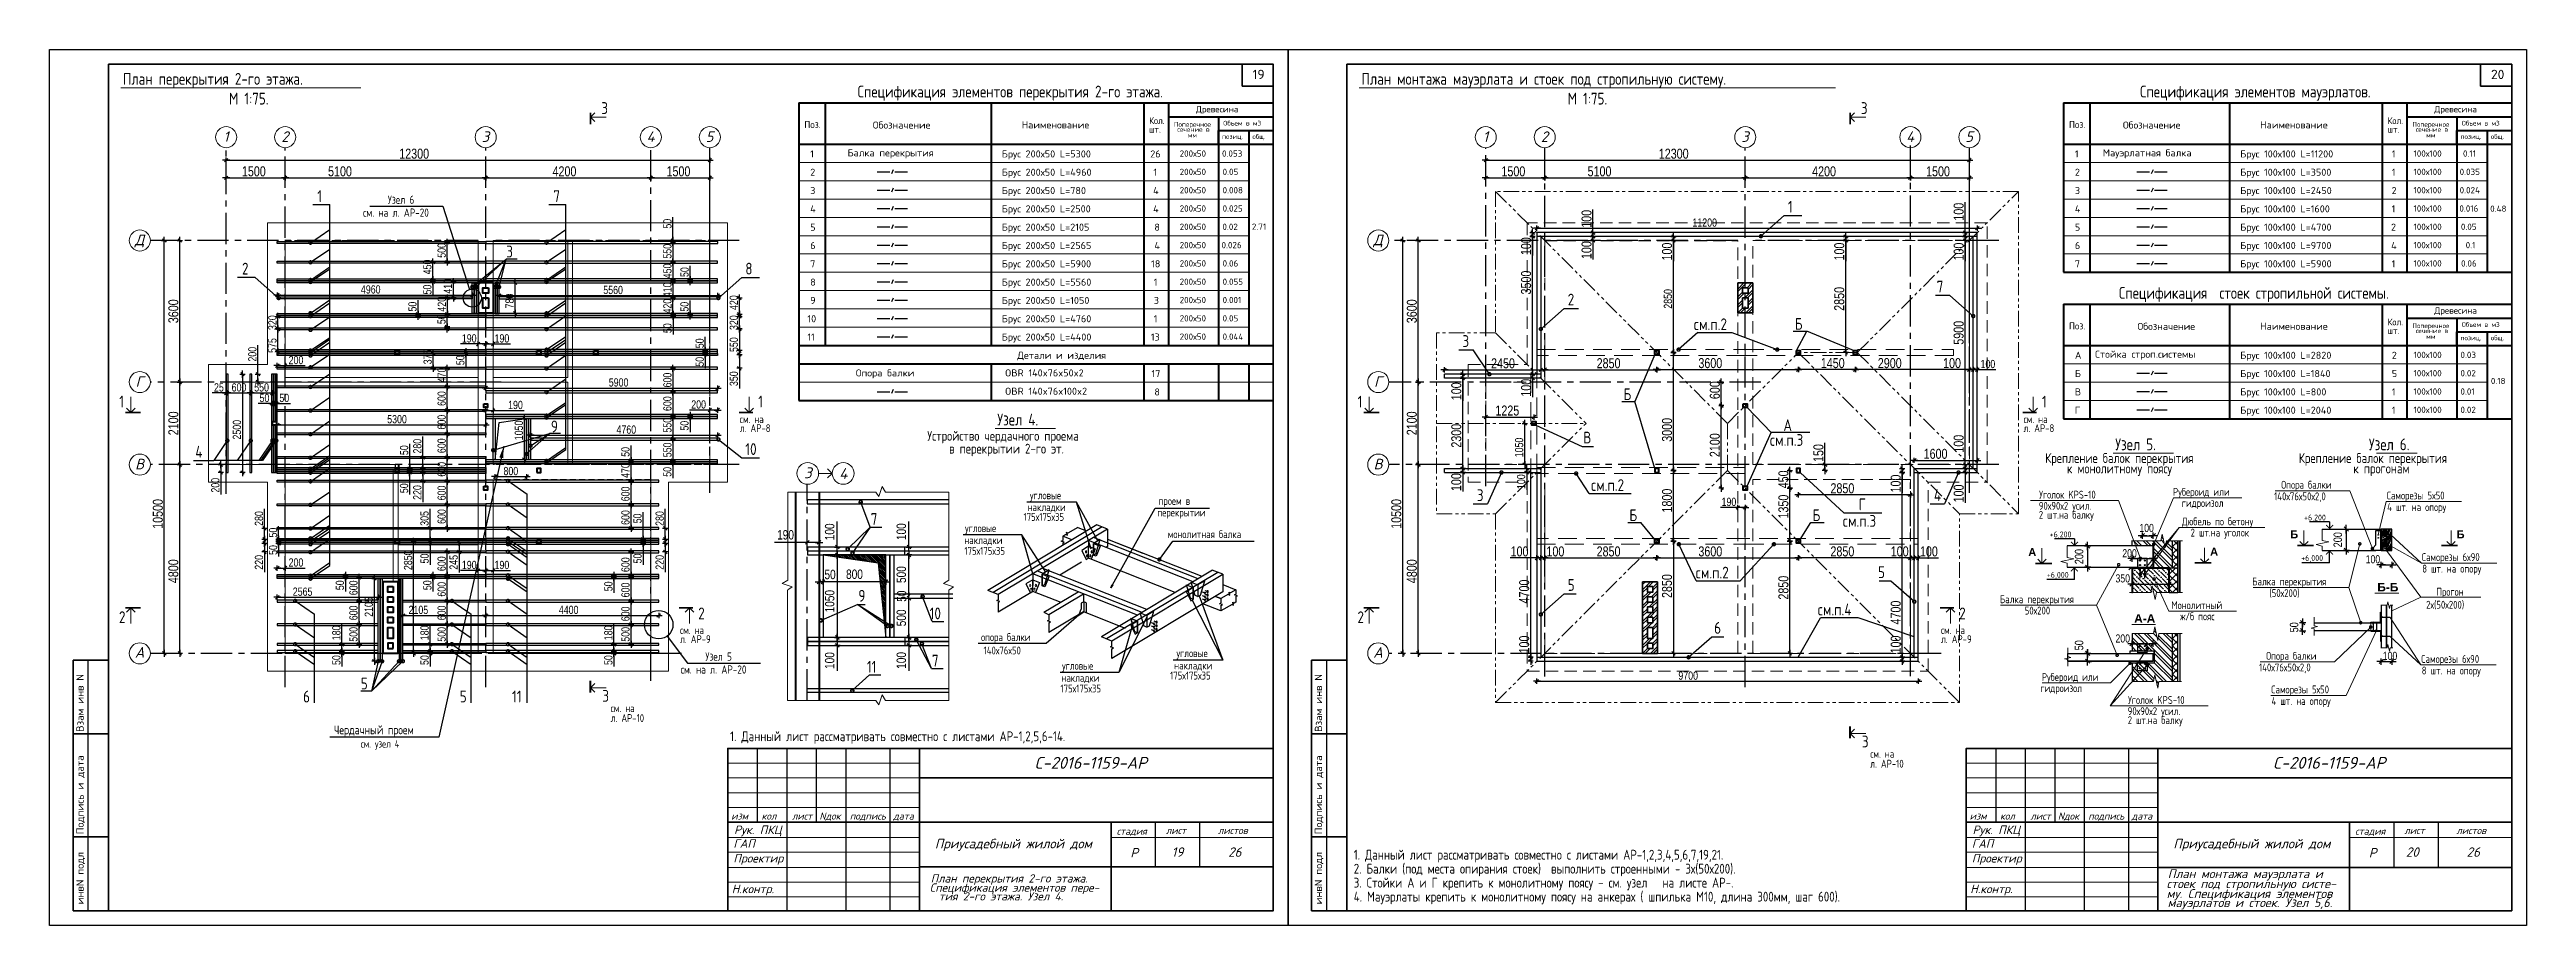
# Model space of a CAD drawing. Extents: x -12289450 to -10763036, y -7834513 to -6150123.
# Drawn here: x -11067519 to -11004520, y -7694536 to -7672261 of the extents above; entities that cross this region are included whole.
import ezdxf

# ---------------------------------------------------------------- set-up
doc = ezdxf.new("R2010")
doc.units = 0
doc.header["$LTSCALE"] = 25
doc.header["$PDMODE"] = 35
for name, pattern in [('CENTER', [50.8, 31.75, -6.35, 6.35, -6.35]), ('HIDDEN', [9.525, 6.35, -3.175]), ('HIDDEN2', [4.7625, 3.175, -1.5875]), ('PHANTOM2', [31.75, 15.875, -3.175, 3.175, -3.175, 3.175, -3.175])]:
    doc.linetypes.add(name, pattern=pattern)
doc.layers.get('DefPoints').update_dxf_attribs({"color": 10, "lineweight": 30})
for name, color, linetype in [('001-ПЕРЕГОРОДКИ', 5, 'Continuous'), ('003-ТЕКСТ', 7, 'Continuous'), ('004-ВСПЛИНИИ', 15, 'Continuous'), ('005-РАЗМЕРЫ', 252, 'Continuous'), ('008-ШТРИХОВКА', 252, 'Continuous'), ('014-ОСИ', 251, 'CENTER'), ('1рамка1', 7, 'Continuous'), ('Annotation - Text', 7, 'Continuous'), ('ArchiCAD', 7, 'Continuous'), ('EEE', 7, 'Continuous'), ('kassa', 7, 'Continuous'), ('Крыши', 7, 'Continuous'), ('Новое', 51, 'Continuous'), ('Примечания', 7, 'Continuous')]:
    doc.layers.add(name, color=color, linetype=linetype)
for name, color, linetype, lineweight in [('Лаги', 4, 'Continuous', 20), ('СТЕНЫ', 5, 'Continuous', 40), ('тонкий', 114, 'Continuous', 20), ('ФУНДАМЕНТ', 5, 'Continuous', 30), ('штриховка', 252, 'Continuous', 9)]:
    doc.layers.add(name, color=color, linetype=linetype, lineweight=lineweight)
doc.styles.add('gismo', font='isocpeui.ttf')
doc.styles.add('GOST 2.304', font='cs_gost2304.shx')
doc.styles.add('SIMP701', font='simplex701.shx')
doc.styles.get("Standard").update_dxf_attribs({"font": 'arial.ttf'})
doc.styles.add('TXT0', font='txt', dxfattribs={"width": 0.8})
doc.styles.add('СГЕНЕРИР_СТИЛЬ_1', font='arialbd.ttf')
doc.dimstyles.new('Копия(5) РАЗМЕРЫ', dxfattribs={"dimscale": 30, "dimtxt": 7, "dimasz": 0.15, "dimexe": 0, "dimexo": 0, "dimgap": 1.2, "dimtad": 1, "dimdec": 0, "dimzin": 0, "dimdsep": 46, "dimtxsty": 'TXT0', "dimblk1": 'A8MITTA', "dimblk2": 'A8MITTA', "dimsah": 1, "dimcen": 2, "dimse1": 1, "dimse2": 1, "dimadec": 0, "dimazin": 0, "dimtp": 6, "dimtm": 6, "dimtfac": 1, "dimtdec": 0, "dimtofl": 0, "dimtmove": 0, "dimatfit": 3, "dimldrblk": 'A8MITTA', "dimfxl": 0, "dimtolj": 1, "dimtzin": 0, "dimarcsym": 0})
doc.dimstyles.new('РАЗМЕРЫ', dxfattribs={"dimscale": 30, "dimtxt": 8.5, "dimasz": 0.15, "dimexe": 0, "dimexo": 0, "dimgap": 1.2, "dimtad": 1, "dimdec": 0, "dimzin": 0, "dimdsep": 46, "dimtxsty": 'TXT0', "dimblk1": 'A8MITTA', "dimblk2": 'A8MITTA', "dimsah": 1, "dimcen": 2, "dimse1": 1, "dimse2": 1, "dimadec": 0, "dimazin": 0, "dimtp": 6, "dimtm": 6, "dimtfac": 1, "dimtdec": 0, "dimtofl": 0, "dimtmove": 0, "dimatfit": 3, "dimldrblk": 'A8MITTA', "dimfxl": 0, "dimtolj": 1, "dimtzin": 0, "dimarcsym": 0})

msp = doc.modelspace()

# ---------------------------------------------------------------- texts
at = {"lineweight": 25, "ltscale": 20, "style": 'GOST 2.304'}
for s, p in [('Рубероид или', (-11013509.4, -7683609.7)), ('Опора балки ', (-11010756.9, -7683429.1)), ('175х175х35', (-11042745.9, -7684247.2)), ('накладки', (-11042641.8, -7683997.8)), ('угловые', (-11042584.3, -7683698.3)), ('перекрытии', (-11039344.4, -7684134.9)), ('проем в', (-11039313.2, -7683841.3)), ('2 шт.на балку', (-11016923.1, -7684193.8)), ('Уголок KPS-10', (-11016914.3, -7683680.7)), ('90х90х2 усил.', (-11016923.1, -7683964.4)), ('гидроизол', (-11013286.5, -7683893.4)), (' 140х76х50х2,0 ', (-11011040.5, -7683723.3)), ('Саморезы 5х50 ', (-11008073.5, -7683701.9)), ('4 шт. на опору ', (-11008062.6, -7683996.1)), ('накладки', (-11044250.7, -7684837.1)), ('угловые', (-11044235.6, -7684532.6)), ('монолитная балка', (-11039075.8, -7684686.5)), ('Дюбель по бетону', (-11013284.7, -7684361.9)), ('2 шт.на уголок', (-11013061.8, -7684645.6)), ('175х175х35', (-11044248.9, -7685110.7)), ('Саморезы 6х90 ', (-11007181.7, -7685269.1)), ('Балка перекрытия', (-11011492.5, -7685889.8)), ('(50х200)', (-11011059.2, -7686183.9)), ('8 шт. на опору ', (-11007170.8, -7685563.3)), ('Прогон', (-11006811, -7686150.2)), ('Балка перекрытия', (-11017910.6, -7686340.9)), ('50х200', (-11017281.6, -7686629.2)), ('Монолитный', (-11013549.9, -7686491.7)), ('ж/б пояс', (-11013326.9, -7686775.3)), ('2х(50х200)', (-11007071.6, -7686480)), ('опора балки', (-11043825.8, -7687303.6)), ('140х76х50', (-11043762.5, -7687642.7)), ('угловые', (-11038856.2, -7687712.4)), ('Опора балки ', (-11011140.7, -7687780.5)), ('Саморезы 6х90 ', (-11007194.6, -7687859.1)), ('175х175х35', (-11041806.6, -7688611.6)), ('накладки', (-11041782.3, -7688340)), ('угловые', (-11041767.2, -7688031.4)), ('175х175х35', (-11039017.8, -7688282.3)), ('накладки', (-11038913.8, -7688025.8)), ('гидроизол', (-11016883.4, -7688601.6)), ('Рубероид или', (-11016847, -7688317.9)), (' 140х76х50х2,0 ', (-11011424.3, -7688074.7)), ('Саморезы 5х50 ', (-11011012.3, -7688633.9)), ('8 шт. на опору ', (-11007183.7, -7688153.3)), ('Уголок KPS-10', (-11014653.5, -7688902.2)), ('90х90х2 усил.', (-11014662.3, -7689185.9)), ('4 шт. на опору ', (-11011001.4, -7688928)), ('2 шт.на балку', (-11014662.3, -7689415.2))]:
    msp.add_text(s, height=200, dxfattribs=at).set_placement(p)
at = {"linetype": 'Continuous', "lineweight": 25, "ltscale": 20, "style": 'GOST 2.304'}
for s, p in [('+6,200', (-11016646.3, -7684666.9)), ('+6,200', (-11010175.7, -7684238.2)), ('+6,000', (-11010246.7, -7685266.8)), ('+6,000', (-11016717.3, -7685695.5))]:
    msp.add_text(s, height=150, dxfattribs=at).set_placement(p)
at = {"char_height": 238.064, "width": 453.455, "attachment_point": 1}
for s, insert in [('{\\Fsimplex|c0;19}', (-11036921.3, -7672775)), ('{\\Fsimplex|c0;20}', (-11005421.4, -7672775))]:
    msp.add_mtext(s, dxfattribs=dict(at, insert=insert))
at = {"color": 7, "linetype": 'Continuous', "lineweight": 25, "ltscale": 75, "attachment_point": 1, "style": 'GOST 2.304'}
for s, insert, char_height, width in [('{\\Fsimplex|c0;1}', (-11048172.1, -7674826.4), 180, 3191.222), ('{\\Fsimplex|c204;Балка перекрытия}', (-11047221.9, -7674798.9), 180, 3191.222), ('{\\Fsimplex|c204;Брус \\Fsimplex|c0;200\\Fsimplex|c204;х5\\Fsimplex|c0;0\\Fsimplex|c204; \\Fsimplex|c0;L=5300}', (-11043299.2, -7674826.4), 180, 3191.222), ('{\\Fsimplex|c0;26}', (-11039523, -7674826.4), 180, 3191.222), ('{\\Fsimplex|c0;200\\Fsimplex|c204;х5\\Fsimplex|c0;0\\Fsimplex|c204; }', (-11038775.1, -7674826.4), 160, 3191.222), ('{\\Fsimplex|c0;0.053}', (-11037698.1, -7674826.4), 160, 3191.222), ('{\\Fsimplex|c0;1}', (-11016005.7, -7674826.4), 180, 3191.222), ('{\\Fsimplex|c204;Мауэрлатная балка}', (-11015296, -7674798.9), 180, 3191.222), ('{\\Fsimplex|c204;Брус \\Fsimplex|c0;100\\Fsimplex|c204;х\\Fsimplex|c0;100\\Fsimplex|c204; \\Fsimplex|c0;L=11200}', (-11011799.3, -7674826.4), 180, 3191.222), ('{\\Fsimplex|c0;1}', (-11007944.3, -7674826.4), 180, 3191.222), ('{\\Fsimplex|c0;100\\Fsimplex|c204;х\\Fsimplex|c0;100\\Fsimplex|c204; }', (-11007392.1, -7674826.4), 160, 3191.222), ('{\\Fsimplex|c0;0.11}', (-11006134.6, -7674826.4), 160, 3191.222), ('{\\Fsimplex|c0;2}', (-11048172.1, -7675292), 180, 3191.222), ('{\\Fsimplex|c0;3}', (-11048172.1, -7675757.6), 180, 3191.222), ('{\\Fsimplex|c204;Брус \\Fsimplex|c0;200\\Fsimplex|c204;х5\\Fsimplex|c0;0\\Fsimplex|c204; \\Fsimplex|c0;L=4960}', (-11043299.2, -7675292), 180, 3191.222), ('{\\Fsimplex|c204;Брус \\Fsimplex|c0;200\\Fsimplex|c204;х5\\Fsimplex|c0;0\\Fsimplex|c204; \\Fsimplex|c0;L=780}', (-11043299.2, -7675757.6), 180, 3191.222), ('{\\Fsimplex|c0;1}', (-11039444.1, -7675292), 180, 3191.222), ('{\\Fsimplex|c0;4}', (-11039449.1, -7675757.6), 180, 3191.222), ('{\\Fsimplex|c0;200\\Fsimplex|c204;х5\\Fsimplex|c0;0\\Fsimplex|c204; }', (-11038775.1, -7675292), 160, 3191.222), ('{\\Fsimplex|c0;200\\Fsimplex|c204;х5\\Fsimplex|c0;0\\Fsimplex|c204; }', (-11038775.1, -7675757.6), 160, 3191.222), ('{\\Fsimplex|c0;0.05}', (-11037683.1, -7675292), 160, 3191.222), ('{\\Fsimplex|c0;0.008}', (-11037683.1, -7675757.6), 160, 3191.222), ('{\\Fsimplex|c0;2}', (-11016005.7, -7675292), 180, 3191.222), ('{\\Fsimplex|c0;3}', (-11016005.7, -7675757.6), 180, 3191.222), ('{\\Fsimplex|c204;Брус \\Fsimplex|c0;100\\Fsimplex|c204;х\\Fsimplex|c0;100\\Fsimplex|c204; \\Fsimplex|c0;L=3500}', (-11011799.3, -7675292), 180, 3191.222), ('{\\Fsimplex|c204;Брус \\Fsimplex|c0;100\\Fsimplex|c204;х\\Fsimplex|c0;100\\Fsimplex|c204; \\Fsimplex|c0;L=2450}', (-11011799.3, -7675757.6), 180, 3191.222), ('{\\Fsimplex|c0;1}', (-11007944.3, -7675292), 180, 3191.222), ('{\\Fsimplex|c0;2}', (-11007949.2, -7675757.6), 180, 3191.222), ('{\\Fsimplex|c0;100\\Fsimplex|c204;х\\Fsimplex|c0;100\\Fsimplex|c204; }', (-11007392.1, -7675292), 160, 3191.222), ('{\\Fsimplex|c0;100\\Fsimplex|c204;х\\Fsimplex|c0;100\\Fsimplex|c204; }', (-11007392.1, -7675757.6), 160, 3191.222), ('{\\Fsimplex|c0;0.035}', (-11006219.5, -7675292), 160, 3191.222), ('{\\Fsimplex|c0;0.024}', (-11006219.5, -7675757.6), 160, 3191.222), ('{\\Fsimplex|c0;4}', (-11048172.1, -7676223.2), 180, 3191.222), ('{\\Fsimplex|c204;Брус \\Fsimplex|c0;200\\Fsimplex|c204;х5\\Fsimplex|c0;0\\Fsimplex|c204; \\Fsimplex|c0;L=2500}', (-11043299.2, -7676223.2), 180, 3191.222), ('{\\Fsimplex|c0;4}', (-11039449.1, -7676223.2), 180, 3191.222), ('{\\Fsimplex|c0;200\\Fsimplex|c204;х5\\Fsimplex|c0;0\\Fsimplex|c204; }', (-11038775.1, -7676223.2), 160, 3191.222), ('{\\Fsimplex|c0;0.025}', (-11037683.1, -7676223.2), 160, 3191.222), ('{\\Fsimplex|c0;4}', (-11016005.7, -7676223.2), 180, 3191.222), ('{\\Fsimplex|c204;Брус \\Fsimplex|c0;100\\Fsimplex|c204;х\\Fsimplex|c0;100\\Fsimplex|c204; \\Fsimplex|c0;L=1600}', (-11011799.3, -7676223.2), 180, 3191.222), ('{\\Fsimplex|c0;1}', (-11007949.2, -7676223.2), 180, 3191.222), ('{\\Fsimplex|c0;100\\Fsimplex|c204;х\\Fsimplex|c0;100\\Fsimplex|c204; }', (-11007392.1, -7676223.2), 160, 3191.222), ('{\\Fsimplex|c0;0.016}', (-11006225.7, -7676223.2), 160, 3191.222), ('{\\Fsimplex|c0;0.48}', (-11005442.8, -7676228.9), 160, 3191.222), ('{\\Fsimplex|c204;5}', (-11048172.1, -7676688.8), 180, 3191.222), ('{\\Fsimplex|c204;Брус \\Fsimplex|c0;200\\Fsimplex|c204;х5\\Fsimplex|c0;0\\Fsimplex|c204; \\Fsimplex|c0;L=2105}', (-11043299.2, -7676688.8), 180, 3191.222), ('{\\Fsimplex|c0;8}', (-11039418.3, -7676688.8), 180, 3191.222), ('{\\Fsimplex|c0;200\\Fsimplex|c204;х5\\Fsimplex|c0;0\\Fsimplex|c204; }', (-11038775.1, -7676688.8), 160, 3191.222), ('{\\Fsimplex|c0;0.02}', (-11037687.3, -7676688.8), 160, 3191.222), ('{\\Fsimplex|c0;2.71}', (-11036937.2, -7676685.7), 160, 3191.222), ('{\\Fsimplex|c204;5}', (-11016005.7, -7676688.8), 180, 3191.222), ('{\\Fsimplex|c204;Брус \\Fsimplex|c0;100\\Fsimplex|c204;х\\Fsimplex|c0;100\\Fsimplex|c204; \\Fsimplex|c0;L=4700}', (-11011799.3, -7676688.8), 180, 3191.222), ('{\\Fsimplex|c0;2}', (-11007965.7, -7676688.8), 180, 3191.222), ('{\\Fsimplex|c0;100\\Fsimplex|c204;х\\Fsimplex|c0;100\\Fsimplex|c204; }', (-11007392.1, -7676688.8), 160, 3191.222), ('{\\Fsimplex|c0;0.05}', (-11006187.4, -7676688.8), 160, 3191.222), ('{\\Fsimplex|c204;7}', (-11048172.1, -7677620), 180, 3191.222), ('{\\Fsimplex|c204;6}', (-11048172.1, -7677154.4), 180, 3191.222), ('{\\Fsimplex|c204;Брус \\Fsimplex|c0;200\\Fsimplex|c204;х5\\Fsimplex|c0;0\\Fsimplex|c204; \\Fsimplex|c0;L=2565}', (-11043299.2, -7677154.4), 180, 3191.222), ('{\\Fsimplex|c204;Брус \\Fsimplex|c0;200\\Fsimplex|c204;х5\\Fsimplex|c0;0\\Fsimplex|c204; \\Fsimplex|c0;L=5900}', (-11043299.2, -7677620), 180, 3191.222), ('{\\Fsimplex|c0;18}', (-11039500.3, -7677620), 180, 3191.222), ('{\\Fsimplex|c204;4}', (-11039418.3, -7677154.4), 180, 3191.222), ('{\\Fsimplex|c0;200\\Fsimplex|c204;х5\\Fsimplex|c0;0\\Fsimplex|c204; }', (-11038775.1, -7677154.4), 160, 3191.222), ('{\\Fsimplex|c0;200\\Fsimplex|c204;х5\\Fsimplex|c0;0\\Fsimplex|c204; }', (-11038775.1, -7677620), 160, 3191.222), ('{\\Fsimplex|c0;0.026}', (-11037710.2, -7677154.4), 160, 3191.222), ('{\\Fsimplex|c0;0.06}', (-11037683.1, -7677620), 160, 3191.222), ('{\\Fsimplex|c204;7}', (-11016005.7, -7677620), 180, 3191.222), ('{\\Fsimplex|c204;6}', (-11016005.7, -7677154.4), 180, 3191.222), ('{\\Fsimplex|c204;Брус \\Fsimplex|c0;100\\Fsimplex|c204;х\\Fsimplex|c0;100\\Fsimplex|c204; \\Fsimplex|c0;L=9700}', (-11011799.3, -7677154.4), 180, 3191.222), ('{\\Fsimplex|c204;Брус \\Fsimplex|c0;100\\Fsimplex|c204;х\\Fsimplex|c0;100\\Fsimplex|c204; \\Fsimplex|c0;L=5900}', (-11011799.3, -7677620), 180, 3191.222), ('{\\Fsimplex|c204;4}', (-11007960, -7677154.4), 180, 3191.222), ('{\\Fsimplex|c0;1}', (-11007949.2, -7677620), 180, 3191.222), ('{\\Fsimplex|c0;100\\Fsimplex|c204;х\\Fsimplex|c0;100\\Fsimplex|c204; }', (-11007392.1, -7677154.4), 160, 3191.222), ('{\\Fsimplex|c0;100\\Fsimplex|c204;х\\Fsimplex|c0;100\\Fsimplex|c204; }', (-11007392.1, -7677620), 160, 3191.222), ('{\\Fsimplex|c0;0.06}', (-11006183.3, -7677620), 160, 3191.222), ('{\\Fsimplex|c0;0.1}', (-11006065.8, -7677154.4), 160, 3191.222), ('{\\Fsimplex|c0;8}', (-11048172.1, -7678085.6), 180, 3191.222), ('{\\Fsimplex|c204;Брус \\Fsimplex|c0;200\\Fsimplex|c204;х5\\Fsimplex|c0;0\\Fsimplex|c204; \\Fsimplex|c0;L=5560}', (-11043299.2, -7678085.6), 180, 3191.222), ('{\\Fsimplex|c0;1}', (-11039432.8, -7678085.6), 180, 3191.222), ('{\\Fsimplex|c0;200\\Fsimplex|c204;х5\\Fsimplex|c0;0\\Fsimplex|c204; }', (-11038775.1, -7678085.6), 160, 3191.222), ('{\\Fsimplex|c0;0.055}', (-11037683.1, -7678085.6), 160, 3191.222), ('{\\Fsimplex|c0;10}', (-11048242.2, -7679016.8), 180, 3191.222), ('{\\Fsimplex|c0;9}', (-11048172.1, -7678551.2), 180, 3191.222), ('{\\Fsimplex|c204;Брус \\Fsimplex|c0;200\\Fsimplex|c204;х5\\Fsimplex|c0;0\\Fsimplex|c204; \\Fsimplex|c0;L=1050}', (-11043299.2, -7678551.2), 180, 3191.222), ('{\\Fsimplex|c204;Брус \\Fsimplex|c0;200\\Fsimplex|c204;х5\\Fsimplex|c0;0\\Fsimplex|c204; \\Fsimplex|c0;L=4760}', (-11043299.2, -7679016.8), 180, 3191.222), ('{\\Fsimplex|c0;1}', (-11039432.8, -7679016.8), 180, 3191.222), ('{\\Fsimplex|c0;3}', (-11039432.8, -7678551.2), 180, 3191.222), ('{\\Fsimplex|c0;200\\Fsimplex|c204;х5\\Fsimplex|c0;0\\Fsimplex|c204; }', (-11038775.1, -7678551.2), 160, 3191.222), ('{\\Fsimplex|c0;200\\Fsimplex|c204;х5\\Fsimplex|c0;0\\Fsimplex|c204; }', (-11038775.1, -7679016.8), 160, 3191.222), ('{\\Fsimplex|c0;0.001}', (-11037683.1, -7678551.2), 160, 3191.222), ('{\\Fsimplex|c0;0.05}', (-11037683.1, -7679016.8), 160, 3191.222), ('{\\Fsimplex|c0;11}', (-11048242.2, -7679482.3), 180, 3191.222), ('{\\Fsimplex|c204;Брус \\Fsimplex|c0;200\\Fsimplex|c204;х5\\Fsimplex|c0;0\\Fsimplex|c204; \\Fsimplex|c0;L=4400}', (-11043299.2, -7679482.3), 180, 3191.222), ('{\\Fsimplex|c0;13}', (-11039506.4, -7679482.3), 180, 3191.222), ('{\\Fsimplex|c0;200\\Fsimplex|c204;х5\\Fsimplex|c0;0\\Fsimplex|c204; }', (-11038775.1, -7679482.3), 160, 3191.222), ('{\\Fsimplex|c0;0.044}', (-11037683.1, -7679482.3), 160, 3191.222), ('{\\Fsimplex|c204;Детали и изделия}', (-11042904.9, -7679947.9), 180, 3191.222), ('{\\Fsimplex|c0;A}', (-11016005.7, -7679946.7), 180, 3191.222), ('{\\Fsimplex|c204;Стойка строп.системы}', (-11015492.4, -7679919.2), 180, 3648.766), ('{\\Fsimplex|c204;Брус \\Fsimplex|c0;100\\Fsimplex|c204;х\\Fsimplex|c0;100\\Fsimplex|c204; \\Fsimplex|c0;L=2820}', (-11011799.3, -7679946.7), 180, 3191.222), ('{\\Fsimplex|c0;2}', (-11007944.3, -7679946.7), 180, 3191.222), ('{\\Fsimplex|c0;100\\Fsimplex|c204;х\\Fsimplex|c0;100\\Fsimplex|c204; }', (-11007392.1, -7679946.7), 160, 3191.222), ('{\\Fsimplex|c0;0.03}', (-11006198.2, -7679946.7), 160, 3191.222), ('{\\Fsimplex|c204;Опора балки}', (-11047011.5, -7680395.5), 180, 3191.222), ('{\\Fsimplex|c0;OBR 140x76x50x2}', (-11043217.7, -7680395.5), 180, 3191.222), ('{\\Fsimplex|c0;OBR 140x76x100x2}', (-11043217.7, -7680861.1), 180, 3191.222), ('{\\Fsimplex|c0;17}', (-11039491.3, -7680413.5), 180, 3191.222), ('{\\Fsimplex|c0;8}', (-11039418.3, -7680879.1), 180, 3191.222), ('{\\Fsimplex|c204;В}', (-11016005.7, -7680877.9), 180, 3191.222), ('{\\Fsimplex|c204;Б}', (-11016005.7, -7680412.3), 180, 3191.222), ('{\\Fsimplex|c204;Брус \\Fsimplex|c0;100\\Fsimplex|c204;х\\Fsimplex|c0;100\\Fsimplex|c204; \\Fsimplex|c0;L=1840}', (-11011799.3, -7680412.3), 180, 3191.222), ('{\\Fsimplex|c204;Брус \\Fsimplex|c0;100\\Fsimplex|c204;х\\Fsimplex|c0;100\\Fsimplex|c204; \\Fsimplex|c0;L=800}', (-11011799.3, -7680877.9), 180, 3191.222), ('{\\Fsimplex|c0;1}', (-11007944.3, -7680877.9), 180, 3191.222), ('{\\Fsimplex|c0;5}', (-11007944.3, -7680412.3), 180, 3191.222), ('{\\Fsimplex|c0;100\\Fsimplex|c204;х\\Fsimplex|c0;100\\Fsimplex|c204; }', (-11007392.1, -7680412.3), 160, 3191.222), ('{\\Fsimplex|c0;100\\Fsimplex|c204;х\\Fsimplex|c0;100\\Fsimplex|c204; }', (-11007392.1, -7680877.9), 160, 3191.222), ('{\\Fsimplex|c0;0.02}', (-11006198.2, -7680412.3), 160, 3191.222), ('{\\Fsimplex|c0;0.01}', (-11006198.2, -7680877.9), 160, 3191.222), ('{\\Fsimplex|c0;0.18}', (-11005425.1, -7680610.1), 160, 3191.222), ('{\\Fsimplex|c204;Г}', (-11016005.7, -7681343.5), 180, 3191.222), ('{\\Fsimplex|c204;Брус \\Fsimplex|c0;100\\Fsimplex|c204;х\\Fsimplex|c0;100\\Fsimplex|c204; \\Fsimplex|c0;L=2040}', (-11011799.3, -7681343.5), 180, 3191.222), ('{\\Fsimplex|c0;1}', (-11007944.3, -7681343.5), 180, 3191.222), ('{\\Fsimplex|c0;100\\Fsimplex|c204;х\\Fsimplex|c0;100\\Fsimplex|c204; }', (-11007392.1, -7681343.5), 160, 3191.222), ('{\\Fsimplex|c0;0.02}', (-11006198.2, -7681343.5), 160, 3191.222)]:
    msp.add_mtext(s, dxfattribs=dict(at, insert=insert, char_height=char_height, width=width))
at = {"layer": '003-ТЕКСТ', "lineweight": 30, "style": 'SIMP701'}
for s, height, p in [('Взам инв N', 187.5, (-11066650.7, -7689612.9)), ('Взам инв N', 187.5, (-11035150.8, -7689612.9)), ('Подпись и дата', 187.497, (-11066650.7, -7692218.2)), ('Подпись и дата', 187.497, (-11035150.8, -7692218.2)), ('инвN подл', 187.5, (-11066650.7, -7694001.6)), ('инвN подл', 187.5, (-11035150.8, -7694001.6))]:
    msp.add_text(s, height=height, rotation=90, dxfattribs=at).set_placement(p)
at = {"layer": '005-РАЗМЕРЫ', "ltscale": 1.2, "char_height": 240, "attachment_point": 5, "style": 'TXT0'}
for s, insert in [('\\A1;190', (-11048799.7, -7684603.4)), ('\\A1;50', (-11047666.6, -7685611.9)), ('\\A1;800', (-11047046.1, -7685606.1))]:
    msp.add_mtext(s, dxfattribs=dict(at, insert=insert))
at = {"layer": '005-РАЗМЕРЫ', "ltscale": 1.2, "char_height": 240, "attachment_point": 5, "rotation": 90, "style": 'TXT0'}
for s, insert in [('\\A1;100', (-11047675.2, -7684526.5)), ('\\A1;100', (-11045853.7, -7684522.5)), ('\\A1;500', (-11045853.7, -7685614.2)), ('\\A1;1050', (-11047675.2, -7686290.7)), ('\\A1;500', (-11045853.7, -7686714.2)), ('\\A1;50', (-11045845.1, -7686162.4)), ('\\A1;100', (-11047675.2, -7687799.9)), ('\\A1;100', (-11045853.7, -7687795.9))]:
    msp.add_mtext(s, dxfattribs=dict(at, insert=insert))
at = {"layer": '005-РАЗМЕРЫ', "color": 251, "char_height": 207, "attachment_point": 5, "style": 'TXT0'}
for s, insert in [('\\A1;100', (-11014181.2, -7684428.8)), ('\\A1;200', (-11014615, -7685072.7)), ('\\A1;100', (-11008424.8, -7685225)), ('\\A1;350', (-11014788, -7685710.8)), ('\\A1;200', (-11014788, -7687239.6)), ('\\A1;100', (-11007990.4, -7687681.5))]:
    msp.add_mtext(s, dxfattribs=dict(at, insert=insert))
at = {"layer": '005-РАЗМЕРЫ', "color": 251, "char_height": 216, "attachment_point": 5, "rotation": 90, "style": 'TXT0'}
for s, insert in [('\\A1;200', (-11009317.5, -7684727.2)), ('\\A1;200', (-11015897.6, -7685155.9)), ('\\A1;50', (-11010428.2, -7686954.6)), ('\\A1;50', (-11015897.6, -7687410.6))]:
    msp.add_mtext(s, dxfattribs=dict(at, insert=insert))
at = {"layer": 'Annotation - Text', "color": 0, "lineweight": 25}
for s, height, style, p in [('План перекрытия 2-го этажа.', 300, 'GOST 2.304', (-11065651.2, -7673156.3)), ('М 1:75.', 300, 'GOST 2.304', (-11062955.1, -7673659.6)), ('Спецификация элементов перекрытия 2-го этажа.', 300, 'GOST 2.304', (-11046965.6, -7673479.7)), ('План монтажа мауэрлата и стоек под стропильную систему.', 300, 'GOST 2.304', (-11034151.4, -7673156.3)), ('М 1:75.', 300, 'GOST 2.304', (-11028906.8, -7673659.6)), ('Спецификация элементов мауэрлатов.', 300, 'GOST 2.304', (-11014346.7, -7673479.7)), ('см. на л. AР-20', 210, 'GOST 2.304', (-11059544.9, -7676513.4)), ('Узел 6', 210, 'GOST 2.304', (-11058915.8, -7676185.3)), ('Спецификация  стоек стропильной системы.', 300, 'GOST 2.304', (-11014884.2, -7678600)), ('Узел 4.', 300, 'GOST 2.304', (-11043412.2, -7681822.3)), ('Устройство чердачного проема ', 250, 'GOST 2.304', (-11045194.4, -7682210.4)), ('Узел 5.', 300, 'GOST 2.304', (-11014978.6, -7682452.1)), ('Узел 6.', 300, 'GOST 2.304', (-11008527.8, -7682452.1)), ('в перекрытии 2-го эт.', 250, 'GOST 2.304', (-11044639.7, -7682535.7)), ('Крепление балок перекрытия', 250, 'GOST 2.304', (-11016760.7, -7682775.1)), ('Крепление балок перекрытия', 250, 'GOST 2.304', (-11010309.9, -7682775.1)), ('к монолитному поясу', 250, 'GOST 2.304', (-11016206, -7683040)), ('к прогонам', 250, 'GOST 2.304', (-11008921.5, -7683040)), ('Узел 5', 210, 'GOST 2.304', (-11050838.5, -7687803.9)), ('см. на л. AР-20', 210, 'GOST 2.304', (-11051467.6, -7688132.1)), ('1. Данный лист рассматривать совместно с листами АР-1,2,5,6-14.', 250, 'GOST 2.304', (-11050209.7, -7689850.2)), ('С-2016-1159-АР', 300.621, 'gismo', (-11042462.8, -7690550.6)), ('С-2016-1159-АР', 300.621, 'gismo', (-11010963, -7690550.6)), ('изм', 180.37, 'gismo', (-11050181.4, -7691844.1)), ('Рук. ПКЦ', 216.45, 'gismo', (-11050107.8, -7692211.7)), ('кол', 180.37, 'gismo', (-11049408.8, -7691844.1)), ('лист', 180.37, 'gismo', (-11048636.2, -7691844.1)), ('Nдок', 180.37, 'gismo', (-11047937.3, -7691844.1)), ('подпись', 180.37, 'gismo', (-11047164.7, -7691844.1)), ('дата', 180.37, 'gismo', (-11046061, -7691844.1)), ('стадия', 180.37, 'gismo', (-11040377.1, -7692230)), ('лист', 180.37, 'gismo', (-11039126.3, -7692211.7)), ('листов', 180.37, 'gismo', (-11037801.9, -7692211.7)), ('изм', 180.37, 'gismo', (-11018681.5, -7691844.1)), ('Рук. ПКЦ', 216.45, 'gismo', (-11018607.9, -7692211.7)), ('кол', 180.37, 'gismo', (-11017909, -7691844.1)), ('лист', 180.37, 'gismo', (-11017136.4, -7691844.1)), ('Nдок', 180.37, 'gismo', (-11016437.4, -7691844.1)), ('подпись', 180.37, 'gismo', (-11015664.8, -7691844.1)), ('дата', 180.37, 'gismo', (-11014561.1, -7691844.1)), ('стадия', 180.37, 'gismo', (-11008877.2, -7692230)), ('лист', 180.37, 'gismo', (-11007626.4, -7692211.7)), ('листов', 180.37, 'gismo', (-11006302, -7692211.7)), ('ГАП', 216.45, 'gismo', (-11050126.2, -7692560.9)), ('Проектир', 216.45, 'gismo', (-11050126.2, -7692935.9)), ('Приусадебный жилой дом', 240.497, 'gismo', (-11045000.5, -7692575.3)), ('Р', 240.5, 'gismo', (-11040030, -7692807.1)), ('19', 240.5, 'gismo', (-11038978.9, -7692790.5)), ('26', 240.5, 'gismo', (-11037542, -7692790.5)), ('1. Данный лист рассматривать совместно с листами АР-1,2,3,4,5,6,7,19,21.', 250, 'GOST 2.304', (-11034347.2, -7692862.5)), ('ГАП', 216.45, 'gismo', (-11018626.3, -7692560.9)), ('Проектир', 216.45, 'gismo', (-11018626.3, -7692935.9)), ('Приусадебный жилой дом', 240.497, 'gismo', (-11013500.7, -7692575.3)), ('Р', 240.5, 'gismo', (-11008530.2, -7692807.1)), ('20', 240.5, 'gismo', (-11007586.4, -7692790.5)), ('26', 240.5, 'gismo', (-11006042.1, -7692790.5)), ('Н.контр.', 216.45, 'gismo', (-11050167.4, -7693715.8)), ('Спецификация элементов пере-', 210.938, 'gismo', (-11045132.1, -7693678.2)), ('План перекрытия 2-го этажа.', 210.938, 'gismo', (-11045106.6, -7693444.7)), ('2. Балки (под места опирания стоек)  выполнить строенными - 3х(50х200).', 250, 'GOST 2.304', (-11034347.2, -7693217.9)), ('3. Стойки А и Г крепить к монолитному поясу - см. узел   на листе АР-.', 250, 'GOST 2.304', (-11034347.2, -7693573.2)), ('Н.контр.', 216.45, 'gismo', (-11018667.5, -7693715.8)), ('стоек под стропильную систе-', 225, 'gismo', (-11013670.6, -7693586.4)), ('План монтажа мауэрлата и ', 225, 'gismo', (-11013643.2, -7693332.7)), ('тия 2-го этажа. Узел 4.', 210.938, 'gismo', (-11044900.6, -7693900.5)), ('4. Мауэрлаты крепить к монолитному поясу на анкерах ( шпилька М10, длина 300мм, шаг 600).', 250, 'GOST 2.304', (-11034347.2, -7693928.6)), ('му. Спецификация элементов ', 225, 'gismo', (-11013670.6, -7693838.6)), ('мауэрлатов и стоек. Узел 5,6.', 225, 'gismo', (-11013646.2, -7694068.6))]:
    msp.add_text(s, height=height, dxfattribs=dict(at, style=style)).set_placement(p)
at = {"layer": 'Annotation - Text', "color": 0, "lineweight": 25, "width": 1575.721, "attachment_point": 1, "style": 'GOST 2.304'}
for s, insert, char_height in [('\\Fsimplex.shx;\\W0.9039529482;\\T1.0000000000;\\o\\lКол.', (-11039551.3, -7673984.7), 170), ('{\\Fsimplex|c204;Древесина}', (-11038360.9, -7673698.2), 160), ('\\Fsimplex.shx;\\W0.9039529482;\\T1.0000000000;\\o\\lКол.', (-11008051.5, -7673984.7), 170), ('{\\Fsimplex|c204;Древесина}', (-11006861, -7673698.2), 160), ('\\Fsimplex.shx;\\W0.9213366588;\\T1.0000000000;\\o\\lПоз.', (-11048321.5, -7674080.4), 180), ('\\Fsimplex.shx;\\W1.0000000000;\\T1.0000000000;\\o\\lОбозначение', (-11046579.6, -7674091.7), 180), ('\\Fsimplex.shx;\\W1.0000000000;\\T1.0000000000;\\o\\lНаименование', (-11042794, -7674088.2), 180), ('{\\Fsimplex|c204;\\W0.90395;шт\\Fsimplex|c0;.}', (-11039551.3, -7674206.5), 170), ('{\\Fsimplex|c204;Поперечное}', (-11038921.9, -7674104.1), 120), ('{\\Fsimplex|c204;сечение в }', (-11038835.6, -7674232.2), 120), ('{\\Fsimplex|c204; мм}', (-11038654.5, -7674378.3), 120), ('{\\Fsimplex|c204;позиц. }', (-11037697.5, -7674413.7), 120), ('{\\Fsimplex|c204;Объем в м3}', (-11037666.6, -7674073.6), 120), ('{\\Fsimplex|c204;общ.}', (-11036925.6, -7674413.7), 120), ('\\Fsimplex.shx;\\W0.9213366588;\\T1.0000000000;\\o\\lПоз.', (-11016155.2, -7674080.4), 180), ('\\Fsimplex.shx;\\W1.0000000000;\\T1.0000000000;\\o\\lОбозначение', (-11014784, -7674091.7), 180), ('\\Fsimplex.shx;\\W1.0000000000;\\T1.0000000000;\\o\\lНаименование', (-11011294.1, -7674088.2), 180), ('{\\Fsimplex|c204;\\W0.90395;шт\\Fsimplex|c0;.}', (-11008051.5, -7674206.5), 170), ('{\\Fsimplex|c204;Поперечное}', (-11007422.1, -7674104.1), 120), ('{\\Fsimplex|c204;сечение в }', (-11007335.7, -7674232.2), 120), ('{\\Fsimplex|c204; мм}', (-11007154.7, -7674378.3), 120), ('{\\Fsimplex|c204;позиц. }', (-11006197.7, -7674413.7), 120), ('{\\Fsimplex|c204;Объем в м3}', (-11006166.7, -7674073.6), 120), ('{\\Fsimplex|c204;общ.}', (-11005425.8, -7674413.7), 120), ('{\\Fsimplex|c204;Древесина}', (-11006861, -7678818.4), 160), ('\\Fsimplex.shx;\\W0.9213366588;\\T1.0000000000;\\o\\lПоз.', (-11016155.2, -7679200.7), 180), ('\\Fsimplex.shx;\\W1.0000000000;\\T1.0000000000;\\o\\lОбозначение', (-11014413.2, -7679211.9), 180), ('\\Fsimplex.shx;\\W1.0000000000;\\T1.0000000000;\\o\\lНаименование', (-11011294.1, -7679208.5), 180), ('{\\Fsimplex|c204;\\W0.90395;шт\\Fsimplex|c0;.}', (-11008051.5, -7679326.7), 170), ('\\Fsimplex.shx;\\W0.9039529482;\\T1.0000000000;\\o\\lКол.', (-11008051.5, -7679105), 170), ('{\\Fsimplex|c204;Поперечное}', (-11007422.1, -7679224.3), 120), ('{\\Fsimplex|c204;сечение в }', (-11007335.7, -7679352.4), 120), ('{\\Fsimplex|c204; мм}', (-11007154.7, -7679498.5), 120), ('{\\Fsimplex|c204;позиц. }', (-11006197.7, -7679533.9), 120), ('{\\Fsimplex|c204;Объем в м3}', (-11006166.7, -7679193.9), 120), ('{\\Fsimplex|c204;общ.}', (-11005425.8, -7679533.9), 120)]:
    msp.add_mtext(s, dxfattribs=dict(at, insert=insert, char_height=char_height))
at = {"layer": 'Annotation - Text', "color": 0, "lineweight": 25, "attachment_point": 2, "style": 'gismo'}
for s, insert, char_height in [('1', (-11063031.8, -7674341.4), 268.3), ('2', (-11061531.8, -7674341.4), 268.3), ('3', (-11056431.8, -7674341.4), 268.3), ('4', (-11052231.8, -7674341.4), 268.3), ('5', (-11050731.8, -7674341.4), 268.3), ('1', (-11030995.3, -7674341.4), 268.3), ('2', (-11029495.3, -7674341.4), 268.3), ('3', (-11024395.3, -7674341.4), 268.3), ('4', (-11020195.3, -7674341.4), 268.3), ('5', (-11018695.3, -7674341.4), 268.3), ('Д', (-11065229.6, -7676968.4), 268.3), ('Д', (-11033729.8, -7676968.4), 268.3), ('Г', (-11065229.6, -7680568.4), 268.3), ('Г', (-11033729.8, -7680568.4), 268.3), ('В', (-11065229.6, -7682668.4), 268.3), ('В', (-11033729.8, -7682668.4), 268.3), ('3', (-11048230.9, -7682886.2), 277.2), ('4', (-11047332.3, -7682905.3), 277.2), ('A', (-11065229.6, -7687457.2), 268.3), ('A', (-11033729.8, -7687457.2), 268.3)]:
    msp.add_mtext(s, dxfattribs=dict(at, insert=insert, char_height=char_height))
at = {"layer": 'Annotation - Text', "color": 7, "linetype": 'Continuous', "lineweight": 0, "attachment_point": 2, "style": 'СГЕНЕРИР_СТИЛЬ_1'}
for s, insert, char_height in [('Б', (-11010427.1, -7684489.5), 201.6), ('Б', (-11006194.9, -7684489.5), 201.6), ('А', (-11017089.5, -7684940.7), 201.6), ('А', (-11012464.6, -7684929.4), 201.6), ('Б-Б', (-11008045.1, -7685824.5), 216), ('А-А', (-11014229.1, -7686620.3), 216)]:
    msp.add_mtext(s, dxfattribs=dict(at, insert=insert, char_height=char_height))
at = {"layer": 'Примечания', "ltscale": 3, "style": 'GOST 2.304'}
for s, rotation, p in [('1', 359.999962, (-11060707.5, -7676139.1)), ('7', 359.999962, (-11054704, -7676139.1)), ('1', 0.000038, (-11023305.3, -7676409)), ('2', 359.999962, (-11062623.1, -7677982.7)), ('3', 359.999962, (-11055901.5, -7677547)), ('8', 0.000038, (-11049821.8, -7677982.7)), ('7', 359.999962, (-11019520.6, -7678439.9)), ('2', 0.000038, (-11028904.1, -7678769.4)), ('3', 0.000038, (-11031582.5, -7679825.7)), ('cм.п.2', 0.000038, (-11025705.8, -7679397.4)), ('Б', 0.000038, (-11023130.4, -7679388.5)), ('Б', 0.000038, (-11027485.9, -7681177.1)), ('9', 359.999962, (-11054767.7, -7681996.7)), ('В', 0.000038, (-11028509.6, -7682279.7)), ('cм.п.3', 0.000038, (-11023770.6, -7682340.5)), ('А', 0.000038, (-11023418.5, -7681964.6)), ('10', 0.000038, (-11049821.8, -7682572.9)), ('3', 0.000038, (-11031216, -7683742.9)), ('cм.п.2', 0.000038, (-11028321.7, -7683486.9)), ('4', 0.000038, (-11019590.6, -7683742.9)), ('7', 0.000038, (-11046631.9, -7684351.2)), ('Б', 0.000038, (-11027336.6, -7684253.7)), ('Б', 0.000038, (-11022677.8, -7684253.7)), ('Г', 0.000038, (-11021504.6, -7683977)), ('cм.п.3', 0.000038, (-11021916.7, -7684399.3)), ('5', 0.000038, (-11028904.1, -7686027.5)), ('cм.п.2', 0.000038, (-11025659.8, -7685712.5)), ('5', 359.999962, (-11021012, -7685702.5)), ('9', 0.000038, (-11046947.5, -7686302.5)), ('10', 0.000038, (-11045133.7, -7686751.2)), ('cм.п.4', 0.000038, (-11022555.3, -7686650.6)), ('6', 0.000038, (-11025179.5, -7687118.1)), ('11', 0.000038, (-11046729.7, -7688108)), ('7', 0.000038, (-11045075.9, -7687951.4)), ('5', 359.999962, (-11059601.4, -7688534.2)), ('6', 359.999962, (-11061069.3, -7688863.8)), ('5', 359.999962, (-11057084, -7688863.8)), ('11', 359.999962, (-11055755.7, -7688863.8))]:
    msp.add_text(s, height=300, rotation=rotation, dxfattribs=at).set_placement(p)
for s, height, p in [('4', 300, (-11063810.2, -7682638.2)), ('Чердачный проем', 225, (-11060280.8, -7689675)), ('см. узел 4', 187.5, (-11059604.4, -7690012.5))]:
    msp.add_text(s, height=height, dxfattribs=at).set_placement(p)
at = {"layer": 'Примечания', "color": 7, "lineweight": 25, "attachment_point": 4}
for s, insert, char_height in [('{\\fGOST 2.304 type A|b0|i0|c0|p34;3}', (-11053483.9, -7673750.1), 300), ('{\\fGOST 2.304 type A|b0|i0|c0|p34;3}', (-11021447.4, -7673750.1), 300), ('{\\fGOST 2.304 type A|b0|i0|c0|p34;1}', (-11065747.5, -7681214.9), 300), ('{\\fGOST 2.304 type A|b0|i0|c0|p34;1}', (-11049496.1, -7681214.9), 300), ('{\\fGOST 2.304 type A|b0|i0|c0|p34;1}', (-11034247.6, -7681214.9), 300), ('{\\fGOST 2.304 type A|b0|i0|c0|p34;1}', (-11016842.9, -7681214.9), 300), ('{\\fGOST 2.304 type A|b0|i0|c204|p34;л. АР-\\fGOST 2.304 type A|b0|i0|c0|p34;8}', (-11049963.9, -7681890.1), 200), ('{\\fGOST 2.304 type A|b0|i0|c204|p34;см. на}', (-11049963.9, -7681661.4), 200), ('{\\fGOST 2.304 type A|b0|i0|c204|p34;л. АР-\\fGOST 2.304 type A|b0|i0|c0|p34;8}', (-11017310.7, -7681890.1), 200), ('{\\fGOST 2.304 type A|b0|i0|c204|p34;см. на}', (-11017310.7, -7681661.4), 200), ('{\\fGOST 2.304 type A|b0|i0|c0|p34;2}', (-11065752.8, -7686697.6), 300), ('{\\fGOST 2.304 type A|b0|i0|c0|p34;2}', (-11051020.2, -7686600.5), 300), ('{\\fGOST 2.304 type A|b0|i0|c0|p34;2}', (-11034253, -7686697.6), 300), ('{\\fGOST 2.304 type A|b0|i0|c0|p34;2}', (-11018947.9, -7686600.5), 300), ('{\\fGOST 2.304 type A|b0|i0|c204|p34;л. АР-\\fGOST 2.304 type A|b0|i0|c0|p34;9}', (-11051482.6, -7687254.5), 200), ('{\\fGOST 2.304 type A|b0|i0|c204|p34;см. на}', (-11051482.6, -7687025.8), 200), ('{\\fGOST 2.304 type A|b0|i0|c204|p34;л. АР-\\fGOST 2.304 type A|b0|i0|c0|p34;9}', (-11019410.3, -7687254.5), 200), ('{\\fGOST 2.304 type A|b0|i0|c204|p34;см. на}', (-11019410.3, -7687025.8), 200), ('{\\fGOST 2.304 type A|b0|i0|c0|p34;3}', (-11053458.8, -7688696.6), 300), ('{\\fGOST 2.304 type A|b0|i0|c204|p34;см. на}', (-11053247.5, -7689011.5), 200), ('{\\fGOST 2.304 type A|b0|i0|c204|p34;л. АР-\\fGOST 2.304 type A|b0|i0|c0|p34;10}', (-11053247.5, -7689262.8), 200), ('{\\fGOST 2.304 type A|b0|i0|c0|p34;3}', (-11021422.2, -7689857.5), 300), ('{\\fGOST 2.304 type A|b0|i0|c204|p34;л. АР-\\fGOST 2.304 type A|b0|i0|c0|p34;10}', (-11021210.9, -7690423.6), 200), ('{\\fGOST 2.304 type A|b0|i0|c204|p34;см. на}', (-11021210.9, -7690172.3), 200)]:
    msp.add_mtext(s, dxfattribs=dict(at, insert=insert, char_height=char_height))

# ---------------------------------------------------------------- blocks, each defined once
blk = doc.blocks.new('A8MITTA', base_point=(3180, 3140))
for p, q in [((3170, 3130), (3190, 3150)), ((3180, 3155), (3180, 3125)), ((3160, 3140), (3200, 3140))]:
    blk.add_line(p, q)
blk = doc.blocks.new('*D602')
at = {"layer": '005-РАЗМЕРЫ', "color": 0, "lineweight": -2, "ltscale": 1.2, "transparency": 16777216}
blk.add_line((-11061521, -7675524), (-11056430, -7675524), dxfattribs=at)
at = {"layer": 'DefPoints', "color": 0, "ltscale": 1.2, "transparency": 16777216}
for p in [(-11061526, -7675693), (-11056426, -7675524), (-11056426, -7675693)]:
    blk.add_point(p, dxfattribs=at)
at = {"layer": '005-РАЗМЕРЫ', "color": 0, "lineweight": -2, "ltscale": 1.2, "transparency": 16777216, "xscale": 4.5, "yscale": 4.5, "zscale": 4.5, "rotation": 180}
blk.add_blockref('A8MITTA', (-11061526, -7675524), dxfattribs=at)
at = {"layer": '005-РАЗМЕРЫ', "color": 0, "lineweight": -2, "ltscale": 1.2, "transparency": 16777216, "xscale": 4.5, "yscale": 4.5, "zscale": 4.5}
blk.add_blockref('A8MITTA', (-11056426, -7675524), dxfattribs=at)
at = {"layer": '005-РАЗМЕРЫ', "color": 0, "ltscale": 1.2, "transparency": 16777216, "insert": (-11060132, -7675360), "char_height": 255, "attachment_point": 5, "style": 'TXT0'}
blk.add_mtext('\\A1;5100', dxfattribs=at)
blk = doc.blocks.new('*D603')
at = {"layer": '005-РАЗМЕРЫ', "color": 0, "lineweight": -2, "ltscale": 1.2, "transparency": 16777216}
blk.add_line((-11063021, -7675074), (-11050730, -7675074), dxfattribs=at)
at = {"layer": 'DefPoints', "color": 0, "ltscale": 1.2, "transparency": 16777216}
for p in [(-11050726, -7675074), (-11063026, -7676020), (-11050726, -7676238)]:
    blk.add_point(p, dxfattribs=at)
at = {"layer": '005-РАЗМЕРЫ', "color": 0, "lineweight": -2, "ltscale": 1.2, "transparency": 16777216, "xscale": 4.5, "yscale": 4.5, "zscale": 4.5, "rotation": 180}
blk.add_blockref('A8MITTA', (-11063026, -7675074), dxfattribs=at)
at = {"layer": '005-РАЗМЕРЫ', "color": 0, "lineweight": -2, "ltscale": 1.2, "transparency": 16777216, "xscale": 4.5, "yscale": 4.5, "zscale": 4.5}
blk.add_blockref('A8MITTA', (-11050726, -7675074), dxfattribs=at)
at = {"layer": '005-РАЗМЕРЫ', "color": 0, "ltscale": 1.2, "transparency": 16777216, "insert": (-11058245, -7674911), "char_height": 255, "attachment_point": 5, "style": 'TXT0'}
blk.add_mtext('\\A1;12300', dxfattribs=at)
blk = doc.blocks.new('*D604')
at = {"layer": '005-РАЗМЕРЫ', "color": 0, "lineweight": -2, "ltscale": 1.2, "transparency": 16777216}
blk.add_line((-11063021, -7675524), (-11061530, -7675524), dxfattribs=at)
at = {"layer": 'DefPoints', "color": 0, "ltscale": 1.2, "transparency": 16777216}
for p in [(-11063026, -7675693), (-11061526, -7675524), (-11061526, -7675693)]:
    blk.add_point(p, dxfattribs=at)
at = {"layer": '005-РАЗМЕРЫ', "color": 0, "lineweight": -2, "ltscale": 1.2, "transparency": 16777216, "xscale": 4.5, "yscale": 4.5, "zscale": 4.5, "rotation": 180}
blk.add_blockref('A8MITTA', (-11063026, -7675524), dxfattribs=at)
at = {"layer": '005-РАЗМЕРЫ', "color": 0, "lineweight": -2, "ltscale": 1.2, "transparency": 16777216, "xscale": 4.5, "yscale": 4.5, "zscale": 4.5}
blk.add_blockref('A8MITTA', (-11061526, -7675524), dxfattribs=at)
at = {"layer": '005-РАЗМЕРЫ', "color": 0, "ltscale": 1.2, "transparency": 16777216, "insert": (-11062323, -7675360), "char_height": 255, "attachment_point": 5, "style": 'TXT0'}
blk.add_mtext('\\A1;1500', dxfattribs=at)
blk = doc.blocks.new('*D605')
at = {"layer": '005-РАЗМЕРЫ', "color": 0, "lineweight": -2, "ltscale": 1.2, "transparency": 16777216}
blk.add_line((-11056421, -7675524), (-11052230, -7675524), dxfattribs=at)
at = {"layer": 'DefPoints', "color": 0, "ltscale": 1.2, "transparency": 16777216}
for p in [(-11056426, -7675693), (-11052226, -7675524), (-11052226, -7675693)]:
    blk.add_point(p, dxfattribs=at)
at = {"layer": '005-РАЗМЕРЫ', "color": 0, "lineweight": -2, "ltscale": 1.2, "transparency": 16777216, "xscale": 4.5, "yscale": 4.5, "zscale": 4.5, "rotation": 180}
blk.add_blockref('A8MITTA', (-11056426, -7675524), dxfattribs=at)
at = {"layer": '005-РАЗМЕРЫ', "color": 0, "lineweight": -2, "ltscale": 1.2, "transparency": 16777216, "xscale": 4.5, "yscale": 4.5, "zscale": 4.5}
blk.add_blockref('A8MITTA', (-11052226, -7675524), dxfattribs=at)
at = {"layer": '005-РАЗМЕРЫ', "color": 0, "ltscale": 1.2, "transparency": 16777216, "insert": (-11054422, -7675360), "char_height": 255, "attachment_point": 5, "style": 'TXT0'}
blk.add_mtext('\\A1;4200', dxfattribs=at)
blk = doc.blocks.new('*D606')
at = {"layer": '005-РАЗМЕРЫ', "color": 0, "lineweight": -2, "ltscale": 1.2, "transparency": 16777216}
blk.add_line((-11052221, -7675524), (-11050730, -7675524), dxfattribs=at)
at = {"layer": 'DefPoints', "color": 0, "ltscale": 1.2, "transparency": 16777216}
for p in [(-11052226, -7675693), (-11050726, -7675524), (-11050726, -7675693)]:
    blk.add_point(p, dxfattribs=at)
at = {"layer": '005-РАЗМЕРЫ', "color": 0, "lineweight": -2, "ltscale": 1.2, "transparency": 16777216, "xscale": 4.5, "yscale": 4.5, "zscale": 4.5, "rotation": 180}
blk.add_blockref('A8MITTA', (-11052226, -7675524), dxfattribs=at)
at = {"layer": '005-РАЗМЕРЫ', "color": 0, "lineweight": -2, "ltscale": 1.2, "transparency": 16777216, "xscale": 4.5, "yscale": 4.5, "zscale": 4.5}
blk.add_blockref('A8MITTA', (-11050726, -7675524), dxfattribs=at)
at = {"layer": '005-РАЗМЕРЫ', "color": 0, "ltscale": 1.2, "transparency": 16777216, "insert": (-11051523, -7675360), "char_height": 255, "attachment_point": 5, "style": 'TXT0'}
blk.add_mtext('\\A1;1500', dxfattribs=at)
blk = doc.blocks.new('*D607')
at = {"layer": '005-РАЗМЕРЫ', "color": 0, "lineweight": -2, "ltscale": 1.2, "transparency": 16777216}
blk.add_line((-11064205, -7687613), (-11064205, -7682822), dxfattribs=at)
at = {"layer": 'DefPoints', "color": 0, "ltscale": 1.2, "transparency": 16777216}
for p in [(-11064205, -7682817), (-11064138, -7682817), (-11064154, -7687617)]:
    blk.add_point(p, dxfattribs=at)
at = {"layer": '005-РАЗМЕРЫ', "color": 0, "lineweight": -2, "ltscale": 1.2, "transparency": 16777216, "xscale": 4.5, "yscale": 4.5, "zscale": 4.5}
for p, rotation in [((-11064205, -7682817), 90), ((-11064205, -7687617), 270)]:
    blk.add_blockref('A8MITTA', p, dxfattribs=dict(at, rotation=rotation))
at = {"layer": '005-РАЗМЕРЫ', "color": 0, "ltscale": 1.2, "transparency": 16777216, "insert": (-11064369, -7685528), "char_height": 255, "attachment_point": 5, "rotation": 90, "style": 'TXT0'}
blk.add_mtext('\\A1;4800', dxfattribs=at)
blk = doc.blocks.new('*D608')
at = {"layer": '005-РАЗМЕРЫ', "color": 0, "lineweight": -2, "ltscale": 1.2, "transparency": 16777216}
blk.add_line((-11064601, -7687613), (-11064601, -7677122), dxfattribs=at)
at = {"layer": 'DefPoints', "color": 0, "ltscale": 1.2, "transparency": 16777216}
for p in [(-11064601, -7677117), (-11064475, -7677117), (-11064527, -7687617)]:
    blk.add_point(p, dxfattribs=at)
at = {"layer": '005-РАЗМЕРЫ', "color": 0, "lineweight": -2, "ltscale": 1.2, "transparency": 16777216, "xscale": 4.5, "yscale": 4.5, "zscale": 4.5}
for p, rotation in [((-11064601, -7677117), 90), ((-11064601, -7687617), 270)]:
    blk.add_blockref('A8MITTA', p, dxfattribs=dict(at, rotation=rotation))
at = {"layer": '005-РАЗМЕРЫ', "color": 0, "ltscale": 1.2, "transparency": 16777216, "insert": (-11064764, -7684071), "char_height": 255, "attachment_point": 5, "rotation": 90, "style": 'TXT0'}
blk.add_mtext('\\A1;10500', dxfattribs=at)
blk = doc.blocks.new('*D609')
at = {"layer": '005-РАЗМЕРЫ', "color": 0, "lineweight": -2, "ltscale": 1.2, "transparency": 16777216}
blk.add_line((-11064205, -7682813), (-11064205, -7680722), dxfattribs=at)
at = {"layer": 'DefPoints', "color": 0, "ltscale": 1.2, "transparency": 16777216}
for p in [(-11064205, -7680717), (-11064054, -7680717), (-11064391, -7682817)]:
    blk.add_point(p, dxfattribs=at)
at = {"layer": '005-РАЗМЕРЫ', "color": 0, "lineweight": -2, "ltscale": 1.2, "transparency": 16777216, "xscale": 4.5, "yscale": 4.5, "zscale": 4.5}
for p, rotation in [((-11064205, -7680717), 90), ((-11064205, -7682817), 270)]:
    blk.add_blockref('A8MITTA', p, dxfattribs=dict(at, rotation=rotation))
at = {"layer": '005-РАЗМЕРЫ', "color": 0, "ltscale": 1.2, "transparency": 16777216, "insert": (-11064369, -7681767), "char_height": 255, "attachment_point": 5, "rotation": 90, "style": 'TXT0'}
blk.add_mtext('\\A1;2100', dxfattribs=at)
blk = doc.blocks.new('*D610')
at = {"layer": '005-РАЗМЕРЫ', "color": 0, "lineweight": -2, "ltscale": 1.2, "transparency": 16777216}
blk.add_line((-11064205, -7680713), (-11064205, -7677122), dxfattribs=at)
at = {"layer": 'DefPoints', "color": 0, "ltscale": 1.2, "transparency": 16777216}
for p in [(-11064205, -7677117), (-11064005, -7677117), (-11064054, -7680717)]:
    blk.add_point(p, dxfattribs=at)
at = {"layer": '005-РАЗМЕРЫ', "color": 0, "lineweight": -2, "ltscale": 1.2, "transparency": 16777216, "xscale": 4.5, "yscale": 4.5, "zscale": 4.5}
for p, rotation in [((-11064205, -7677117), 90), ((-11064205, -7680717), 270)]:
    blk.add_blockref('A8MITTA', p, dxfattribs=dict(at, rotation=rotation))
at = {"layer": '005-РАЗМЕРЫ', "color": 0, "ltscale": 1.2, "transparency": 16777216, "insert": (-11064369, -7678917), "char_height": 255, "attachment_point": 5, "rotation": 90, "style": 'TXT0'}
blk.add_mtext('\\A1;3600', dxfattribs=at)
blk = doc.blocks.new('*D611')
at = {"layer": '005-РАЗМЕРЫ', "color": 0, "lineweight": -2, "ltscale": 1.2, "transparency": 16777216}
blk.add_line((-11061721, -7681804), (-11056430, -7681804), dxfattribs=at)
at = {"layer": 'DefPoints', "color": 0, "ltscale": 1.2, "transparency": 16777216}
for p in [(-11061726, -7681918), (-11056426, -7681804), (-11056426, -7681918)]:
    blk.add_point(p, dxfattribs=at)
at = {"layer": '005-РАЗМЕРЫ', "color": 0, "lineweight": -2, "ltscale": 1.2, "transparency": 16777216, "xscale": 4.5, "yscale": 4.5, "zscale": 4.5, "rotation": 180}
blk.add_blockref('A8MITTA', (-11061726, -7681804), dxfattribs=at)
at = {"layer": '005-РАЗМЕРЫ', "color": 0, "lineweight": -2, "ltscale": 1.2, "transparency": 16777216, "xscale": 4.5, "yscale": 4.5, "zscale": 4.5}
blk.add_blockref('A8MITTA', (-11056426, -7681804), dxfattribs=at)
at = {"layer": '005-РАЗМЕРЫ', "color": 0, "ltscale": 1.2, "transparency": 16777216, "insert": (-11058681, -7681663), "char_height": 210, "attachment_point": 5, "style": 'TXT0'}
blk.add_mtext('\\A1;5300', dxfattribs=at)
blk = doc.blocks.new('*D612')
at = {"layer": '005-РАЗМЕРЫ', "color": 0, "lineweight": -2, "ltscale": 1.2, "transparency": 16777216}
blk.add_line((-11061721, -7678504), (-11056770, -7678504), dxfattribs=at)
at = {"layer": 'DefPoints', "color": 0, "ltscale": 1.2, "transparency": 16777216}
for p in [(-11061725, -7678552), (-11056766, -7678504), (-11056766, -7678552)]:
    blk.add_point(p, dxfattribs=at)
at = {"layer": '005-РАЗМЕРЫ', "color": 0, "lineweight": -2, "ltscale": 1.2, "transparency": 16777216, "xscale": 4.5, "yscale": 4.5, "zscale": 4.5, "rotation": 180}
blk.add_blockref('A8MITTA', (-11061725, -7678504), dxfattribs=at)
at = {"layer": '005-РАЗМЕРЫ', "color": 0, "lineweight": -2, "ltscale": 1.2, "transparency": 16777216, "xscale": 4.5, "yscale": 4.5, "zscale": 4.5}
blk.add_blockref('A8MITTA', (-11056766, -7678504), dxfattribs=at)
at = {"layer": '005-РАЗМЕРЫ', "color": 0, "ltscale": 1.2, "transparency": 16777216, "insert": (-11059350, -7678363), "char_height": 210, "attachment_point": 5, "style": 'TXT0'}
blk.add_mtext('\\A1;4960', dxfattribs=at)
blk = doc.blocks.new('*D613')
at = {"layer": '005-РАЗМЕРЫ', "color": 0, "lineweight": -2, "ltscale": 1.2, "transparency": 16777216}
blk.add_line((-11055676, -7678968), (-11055676, -7678197), dxfattribs=at)
at = {"layer": 'DefPoints', "color": 0, "ltscale": 1.2, "transparency": 16777216}
for p in [(-11055676, -7678192), (-11055597, -7678192), (-11055597, -7678972)]:
    blk.add_point(p, dxfattribs=at)
at = {"layer": '005-РАЗМЕРЫ', "color": 0, "lineweight": -2, "ltscale": 1.2, "transparency": 16777216, "xscale": 4.5, "yscale": 4.5, "zscale": 4.5}
for p, rotation in [((-11055676, -7678192), 90), ((-11055676, -7678972), 270)]:
    blk.add_blockref('A8MITTA', p, dxfattribs=dict(at, rotation=rotation))
at = {"layer": '005-РАЗМЕРЫ', "color": 0, "ltscale": 1.2, "transparency": 16777216, "insert": (-11055817, -7678657), "char_height": 210, "attachment_point": 5, "rotation": 90, "style": 'TXT0'}
blk.add_mtext('\\A1;780', dxfattribs=at)
blk = doc.blocks.new('*D614')
at = {"layer": '005-РАЗМЕРЫ', "color": 0, "lineweight": -2, "ltscale": 1.2, "transparency": 16777216}
blk.add_line((-11057404, -7677663), (-11057404, -7677172), dxfattribs=at)
at = {"layer": 'DefPoints', "color": 0, "ltscale": 1.2, "transparency": 16777216}
for p in [(-11057404, -7677167), (-11056426, -7677667), (-11056424, -7677167)]:
    blk.add_point(p, dxfattribs=at)
at = {"layer": '005-РАЗМЕРЫ', "color": 0, "lineweight": -2, "ltscale": 1.2, "transparency": 16777216, "xscale": 4.5, "yscale": 4.5, "zscale": 4.5}
for p, rotation in [((-11057404, -7677167), 90), ((-11057404, -7677667), 270)]:
    blk.add_blockref('A8MITTA', p, dxfattribs=dict(at, rotation=rotation))
at = {"layer": '005-РАЗМЕРЫ', "color": 0, "ltscale": 1.2, "transparency": 16777216, "insert": (-11057545, -7677370), "char_height": 210, "attachment_point": 5, "rotation": 90, "style": 'TXT0'}
blk.add_mtext('\\A1;500', dxfattribs=at)
blk = doc.blocks.new('*D615')
at = {"layer": '005-РАЗМЕРЫ', "color": 0, "lineweight": -2, "ltscale": 1.2, "transparency": 16777216}
blk.add_line((-11057768, -7678113), (-11057768, -7677672), dxfattribs=at)
at = {"layer": 'DefPoints', "color": 0, "ltscale": 1.2, "transparency": 16777216}
for p in [(-11057768, -7677667), (-11056424, -7677667), (-11056426, -7678117)]:
    blk.add_point(p, dxfattribs=at)
at = {"layer": '005-РАЗМЕРЫ', "color": 0, "lineweight": -2, "ltscale": 1.2, "transparency": 16777216, "xscale": 4.5, "yscale": 4.5, "zscale": 4.5}
for p, rotation in [((-11057768, -7677667), 90), ((-11057768, -7678117), 270)]:
    blk.add_blockref('A8MITTA', p, dxfattribs=dict(at, rotation=rotation))
at = {"layer": '005-РАЗМЕРЫ', "color": 0, "ltscale": 1.2, "transparency": 16777216, "insert": (-11057909, -7677791), "char_height": 210, "attachment_point": 5, "rotation": 90, "style": 'TXT0'}
blk.add_mtext('\\A1;450', dxfattribs=at)
blk = doc.blocks.new('*D616')
at = {"layer": '005-РАЗМЕРЫ', "color": 0, "lineweight": -2, "ltscale": 1.2, "transparency": 16777216}
for p, q in [((-11057768, -7678113), (-11057768, -7678108)), ((-11057768, -7678172), (-11057768, -7678527))]:
    blk.add_line(p, q, dxfattribs=at)
at = {"layer": 'DefPoints', "color": 0, "ltscale": 1.2, "transparency": 16777216}
for p in [(-11057768, -7678167), (-11057700, -7678117), (-11056426, -7678167)]:
    blk.add_point(p, dxfattribs=at)
at = {"layer": '005-РАЗМЕРЫ', "color": 0, "lineweight": -2, "ltscale": 1.2, "transparency": 16777216, "xscale": 4.5, "yscale": 4.5, "zscale": 4.5}
for p, rotation in [((-11057768, -7678117), 270), ((-11057768, -7678167), 90)]:
    blk.add_blockref('A8MITTA', p, dxfattribs=dict(at, rotation=rotation))
at = {"layer": '005-РАЗМЕРЫ', "color": 0, "ltscale": 1.2, "transparency": 16777216, "insert": (-11057909, -7678365), "char_height": 210, "attachment_point": 5, "rotation": 90, "style": 'TXT0'}
blk.add_mtext('\\A1;50', dxfattribs=at)
blk = doc.blocks.new('*D617')
at = {"layer": '005-РАЗМЕРЫ', "color": 0, "lineweight": -2, "ltscale": 1.2, "transparency": 16777216}
blk.add_line((-11057401, -7678993), (-11057401, -7678582), dxfattribs=at)
at = {"layer": 'DefPoints', "color": 0, "ltscale": 1.2, "transparency": 16777216}
for p in [(-11057401, -7678577), (-11056766, -7678577), (-11056426, -7678997)]:
    blk.add_point(p, dxfattribs=at)
at = {"layer": '005-РАЗМЕРЫ', "color": 0, "lineweight": -2, "ltscale": 1.2, "transparency": 16777216, "xscale": 4.5, "yscale": 4.5, "zscale": 4.5}
for p, rotation in [((-11057401, -7678577), 90), ((-11057401, -7678997), 270)]:
    blk.add_blockref('A8MITTA', p, dxfattribs=dict(at, rotation=rotation))
at = {"layer": '005-РАЗМЕРЫ', "color": 0, "ltscale": 1.2, "transparency": 16777216, "insert": (-11057542, -7678739), "char_height": 210, "attachment_point": 5, "rotation": 90, "style": 'TXT0'}
blk.add_mtext('\\A1;420', dxfattribs=at)
blk = doc.blocks.new('*D618')
at = {"layer": '005-РАЗМЕРЫ', "color": 0, "lineweight": -2, "ltscale": 1.2, "transparency": 16777216}
blk.add_line((-11057245, -7678573), (-11057245, -7678172), dxfattribs=at)
at = {"layer": 'DefPoints', "color": 0, "ltscale": 1.2, "transparency": 16777216}
for p in [(-11057245, -7678167), (-11056766, -7678167), (-11056766, -7678577)]:
    blk.add_point(p, dxfattribs=at)
at = {"layer": '005-РАЗМЕРЫ', "color": 0, "lineweight": -2, "ltscale": 1.2, "transparency": 16777216, "xscale": 4.5, "yscale": 4.5, "zscale": 4.5}
for p, rotation in [((-11057245, -7678167), 90), ((-11057245, -7678577), 270)]:
    blk.add_blockref('A8MITTA', p, dxfattribs=dict(at, rotation=rotation))
at = {"layer": '005-РАЗМЕРЫ', "color": 0, "ltscale": 1.2, "transparency": 16777216, "insert": (-11057386, -7678282), "char_height": 210, "attachment_point": 5, "rotation": 90, "style": 'TXT0'}
blk.add_mtext('\\A1;410', dxfattribs=at)
blk = doc.blocks.new('*D619')
at = {"layer": '005-РАЗМЕРЫ', "color": 0, "lineweight": -2, "ltscale": 1.2, "transparency": 16777216}
for p, q in [((-11058147, -7678993), (-11058147, -7678637)), ((-11058147, -7679052), (-11058147, -7679056))]:
    blk.add_line(p, q, dxfattribs=at)
at = {"layer": 'DefPoints', "color": 0, "ltscale": 1.2, "transparency": 16777216}
for p in [(-11058147, -7678997), (-11056805, -7678997), (-11058079, -7679047)]:
    blk.add_point(p, dxfattribs=at)
at = {"layer": '005-РАЗМЕРЫ', "color": 0, "lineweight": -2, "ltscale": 1.2, "transparency": 16777216, "xscale": 4.5, "yscale": 4.5, "zscale": 4.5}
for p, rotation in [((-11058147, -7678997), 270), ((-11058147, -7679047), 90)]:
    blk.add_blockref('A8MITTA', p, dxfattribs=dict(at, rotation=rotation))
at = {"layer": '005-РАЗМЕРЫ', "color": 0, "ltscale": 1.2, "transparency": 16777216, "insert": (-11058288, -7678799), "char_height": 210, "attachment_point": 5, "rotation": 90, "style": 'TXT0'}
blk.add_mtext('\\A1;50', dxfattribs=at)
blk = doc.blocks.new('*D620')
at = {"layer": '005-РАЗМЕРЫ', "color": 0, "lineweight": -2, "ltscale": 1.2, "transparency": 16777216}
blk.add_line((-11057760, -7680363), (-11057760, -7679997), dxfattribs=at)
at = {"layer": 'DefPoints', "color": 0, "ltscale": 1.2, "transparency": 16777216}
for p in [(-11057760, -7679992), (-11056426, -7679992), (-11056426, -7680367)]:
    blk.add_point(p, dxfattribs=at)
at = {"layer": '005-РАЗМЕРЫ', "color": 0, "lineweight": -2, "ltscale": 1.2, "transparency": 16777216, "xscale": 4.5, "yscale": 4.5, "zscale": 4.5}
for p, rotation in [((-11057760, -7679992), 90), ((-11057760, -7680367), 270)]:
    blk.add_blockref('A8MITTA', p, dxfattribs=dict(at, rotation=rotation))
at = {"layer": '005-РАЗМЕРЫ', "color": 0, "ltscale": 1.2, "transparency": 16777216, "insert": (-11057901, -7680078), "char_height": 210, "attachment_point": 5, "rotation": 90, "style": 'TXT0'}
blk.add_mtext('\\A1;375', dxfattribs=at)
blk = doc.blocks.new('*D621')
at = {"layer": '005-РАЗМЕРЫ', "color": 0, "lineweight": -2, "ltscale": 1.2, "transparency": 16777216}
blk.add_line((-11057404, -7680833), (-11057404, -7680372), dxfattribs=at)
at = {"layer": 'DefPoints', "color": 0, "ltscale": 1.2, "transparency": 16777216}
for p in [(-11057404, -7680367), (-11056426, -7680367), (-11056426, -7680837)]:
    blk.add_point(p, dxfattribs=at)
at = {"layer": '005-РАЗМЕРЫ', "color": 0, "lineweight": -2, "ltscale": 1.2, "transparency": 16777216, "xscale": 4.5, "yscale": 4.5, "zscale": 4.5}
for p, rotation in [((-11057404, -7680367), 90), ((-11057404, -7680837), 270)]:
    blk.add_blockref('A8MITTA', p, dxfattribs=dict(at, rotation=rotation))
at = {"layer": '005-РАЗМЕРЫ', "color": 0, "ltscale": 1.2, "transparency": 16777216, "insert": (-11057545, -7680537), "char_height": 210, "attachment_point": 5, "rotation": 90, "style": 'TXT0'}
blk.add_mtext('\\A1;470', dxfattribs=at)
blk = doc.blocks.new('*D622')
at = {"layer": '005-РАЗМЕРЫ', "color": 0, "lineweight": -2, "ltscale": 1.2, "transparency": 16777216}
blk.add_line((-11057404, -7681433), (-11057404, -7680842), dxfattribs=at)
at = {"layer": 'DefPoints', "color": 0, "ltscale": 1.2, "transparency": 16777216}
for p in [(-11057404, -7680837), (-11056426, -7680837), (-11056426, -7681437)]:
    blk.add_point(p, dxfattribs=at)
at = {"layer": '005-РАЗМЕРЫ', "color": 0, "lineweight": -2, "ltscale": 1.2, "transparency": 16777216, "xscale": 4.5, "yscale": 4.5, "zscale": 4.5}
for p, rotation in [((-11057404, -7680837), 90), ((-11057404, -7681437), 270)]:
    blk.add_blockref('A8MITTA', p, dxfattribs=dict(at, rotation=rotation))
at = {"layer": '005-РАЗМЕРЫ', "color": 0, "ltscale": 1.2, "transparency": 16777216, "insert": (-11057545, -7681137), "char_height": 210, "attachment_point": 5, "rotation": 90, "style": 'TXT0'}
blk.add_mtext('\\A1;600', dxfattribs=at)
blk = doc.blocks.new('*D623')
at = {"layer": '005-РАЗМЕРЫ', "color": 0, "lineweight": -2, "ltscale": 1.2, "transparency": 16777216}
blk.add_line((-11057404, -7682033), (-11057404, -7681442), dxfattribs=at)
at = {"layer": 'DefPoints', "color": 0, "ltscale": 1.2, "transparency": 16777216}
for p in [(-11057404, -7681437), (-11056426, -7681437), (-11056426, -7682037)]:
    blk.add_point(p, dxfattribs=at)
at = {"layer": '005-РАЗМЕРЫ', "color": 0, "lineweight": -2, "ltscale": 1.2, "transparency": 16777216, "xscale": 4.5, "yscale": 4.5, "zscale": 4.5}
for p, rotation in [((-11057404, -7681437), 90), ((-11057404, -7682037), 270)]:
    blk.add_blockref('A8MITTA', p, dxfattribs=dict(at, rotation=rotation))
at = {"layer": '005-РАЗМЕРЫ', "color": 0, "ltscale": 1.2, "transparency": 16777216, "insert": (-11057545, -7681737), "char_height": 210, "attachment_point": 5, "rotation": 90, "style": 'TXT0'}
blk.add_mtext('\\A1;600', dxfattribs=at)
blk = doc.blocks.new('*D624')
at = {"layer": '005-РАЗМЕРЫ', "color": 0, "lineweight": -2, "ltscale": 1.2, "transparency": 16777216}
blk.add_line((-11057404, -7682633), (-11057404, -7682042), dxfattribs=at)
at = {"layer": 'DefPoints', "color": 0, "ltscale": 1.2, "transparency": 16777216}
for p in [(-11057404, -7682037), (-11056426, -7682037), (-11056426, -7682637)]:
    blk.add_point(p, dxfattribs=at)
at = {"layer": '005-РАЗМЕРЫ', "color": 0, "lineweight": -2, "ltscale": 1.2, "transparency": 16777216, "xscale": 4.5, "yscale": 4.5, "zscale": 4.5}
for p, rotation in [((-11057404, -7682037), 90), ((-11057404, -7682637), 270)]:
    blk.add_blockref('A8MITTA', p, dxfattribs=dict(at, rotation=rotation))
at = {"layer": '005-РАЗМЕРЫ', "color": 0, "ltscale": 1.2, "transparency": 16777216, "insert": (-11057545, -7682337), "char_height": 210, "attachment_point": 5, "rotation": 90, "style": 'TXT0'}
blk.add_mtext('\\A1;600', dxfattribs=at)
blk = doc.blocks.new('*D625')
at = {"layer": '005-РАЗМЕРЫ', "color": 0, "lineweight": -2, "ltscale": 1.2, "transparency": 16777216}
blk.add_line((-11057404, -7683233), (-11057404, -7682642), dxfattribs=at)
at = {"layer": 'DefPoints', "color": 0, "ltscale": 1.2, "transparency": 16777216}
for p in [(-11057404, -7682637), (-11056426, -7682637), (-11056426, -7683237)]:
    blk.add_point(p, dxfattribs=at)
at = {"layer": '005-РАЗМЕРЫ', "color": 0, "lineweight": -2, "ltscale": 1.2, "transparency": 16777216, "xscale": 4.5, "yscale": 4.5, "zscale": 4.5}
for p, rotation in [((-11057404, -7682637), 90), ((-11057404, -7683237), 270)]:
    blk.add_blockref('A8MITTA', p, dxfattribs=dict(at, rotation=rotation))
at = {"layer": '005-РАЗМЕРЫ', "color": 0, "ltscale": 1.2, "transparency": 16777216, "insert": (-11057545, -7682937), "char_height": 210, "attachment_point": 5, "rotation": 90, "style": 'TXT0'}
blk.add_mtext('\\A1;600', dxfattribs=at)
blk = doc.blocks.new('*D626')
at = {"layer": '005-РАЗМЕРЫ', "color": 0, "lineweight": -2, "ltscale": 1.2, "transparency": 16777216}
blk.add_line((-11057404, -7683833), (-11057404, -7683242), dxfattribs=at)
at = {"layer": 'DefPoints', "color": 0, "ltscale": 1.2, "transparency": 16777216}
for p in [(-11057404, -7683237), (-11056426, -7683237), (-11056426, -7683837)]:
    blk.add_point(p, dxfattribs=at)
at = {"layer": '005-РАЗМЕРЫ', "color": 0, "lineweight": -2, "ltscale": 1.2, "transparency": 16777216, "xscale": 4.5, "yscale": 4.5, "zscale": 4.5}
for p, rotation in [((-11057404, -7683237), 90), ((-11057404, -7683837), 270)]:
    blk.add_blockref('A8MITTA', p, dxfattribs=dict(at, rotation=rotation))
at = {"layer": '005-РАЗМЕРЫ', "color": 0, "ltscale": 1.2, "transparency": 16777216, "insert": (-11057545, -7683537), "char_height": 210, "attachment_point": 5, "rotation": 90, "style": 'TXT0'}
blk.add_mtext('\\A1;600', dxfattribs=at)
blk = doc.blocks.new('*D627')
at = {"layer": '005-РАЗМЕРЫ', "color": 0, "lineweight": -2, "ltscale": 1.2, "transparency": 16777216}
blk.add_line((-11057404, -7684433), (-11057404, -7683842), dxfattribs=at)
at = {"layer": 'DefPoints', "color": 0, "ltscale": 1.2, "transparency": 16777216}
for p in [(-11057404, -7683837), (-11056426, -7683837), (-11056426, -7684437)]:
    blk.add_point(p, dxfattribs=at)
at = {"layer": '005-РАЗМЕРЫ', "color": 0, "lineweight": -2, "ltscale": 1.2, "transparency": 16777216, "xscale": 4.5, "yscale": 4.5, "zscale": 4.5}
for p, rotation in [((-11057404, -7683837), 90), ((-11057404, -7684437), 270)]:
    blk.add_blockref('A8MITTA', p, dxfattribs=dict(at, rotation=rotation))
at = {"layer": '005-РАЗМЕРЫ', "color": 0, "ltscale": 1.2, "transparency": 16777216, "insert": (-11057545, -7684137), "char_height": 210, "attachment_point": 5, "rotation": 90, "style": 'TXT0'}
blk.add_mtext('\\A1;600', dxfattribs=at)
blk = doc.blocks.new('*D628')
at = {"layer": '005-РАЗМЕРЫ', "color": 0, "lineweight": -2, "ltscale": 1.2, "transparency": 16777216}
for p, q in [((-11057840, -7684437), (-11057840, -7683939)), ((-11057840, -7684738), (-11057840, -7684442))]:
    blk.add_line(p, q, dxfattribs=at)
at = {"layer": 'DefPoints', "color": 0, "ltscale": 1.2, "transparency": 16777216}
for p in [(-11057840, -7684437), (-11056830, -7684437), (-11056830, -7684742)]:
    blk.add_point(p, dxfattribs=at)
at = {"layer": '005-РАЗМЕРЫ', "color": 0, "lineweight": -2, "ltscale": 1.2, "transparency": 16777216, "xscale": 4.5, "yscale": 4.5, "zscale": 4.5}
for p, rotation in [((-11057840, -7684437), 90), ((-11057840, -7684742), 270)]:
    blk.add_blockref('A8MITTA', p, dxfattribs=dict(at, rotation=rotation))
at = {"layer": '005-РАЗМЕРЫ', "color": 0, "ltscale": 1.2, "transparency": 16777216, "insert": (-11057981, -7684185), "char_height": 210, "attachment_point": 5, "rotation": 90, "style": 'TXT0'}
blk.add_mtext('\\A1;305', dxfattribs=at)
blk = doc.blocks.new('*D629')
at = {"layer": '005-РАЗМЕРЫ', "color": 0, "lineweight": -2, "ltscale": 1.2, "transparency": 16777216}
blk.add_line((-11057404, -7685633), (-11057404, -7685042), dxfattribs=at)
at = {"layer": 'DefPoints', "color": 0, "ltscale": 1.2, "transparency": 16777216}
for p in [(-11057404, -7685037), (-11056426, -7685037), (-11056426, -7685637)]:
    blk.add_point(p, dxfattribs=at)
at = {"layer": '005-РАЗМЕРЫ', "color": 0, "lineweight": -2, "ltscale": 1.2, "transparency": 16777216, "xscale": 4.5, "yscale": 4.5, "zscale": 4.5}
for p, rotation in [((-11057404, -7685037), 90), ((-11057404, -7685637), 270)]:
    blk.add_blockref('A8MITTA', p, dxfattribs=dict(at, rotation=rotation))
at = {"layer": '005-РАЗМЕРЫ', "color": 0, "ltscale": 1.2, "transparency": 16777216, "insert": (-11057545, -7685337), "char_height": 210, "attachment_point": 5, "rotation": 90, "style": 'TXT0'}
blk.add_mtext('\\A1;600', dxfattribs=at)
blk = doc.blocks.new('*D630')
at = {"layer": '005-РАЗМЕРЫ', "color": 0, "lineweight": -2, "ltscale": 1.2, "transparency": 16777216}
blk.add_line((-11057404, -7686283), (-11057404, -7685692), dxfattribs=at)
at = {"layer": 'DefPoints', "color": 0, "ltscale": 1.2, "transparency": 16777216}
for p in [(-11057404, -7685687), (-11056426, -7685687), (-11056426, -7686287)]:
    blk.add_point(p, dxfattribs=at)
at = {"layer": '005-РАЗМЕРЫ', "color": 0, "lineweight": -2, "ltscale": 1.2, "transparency": 16777216, "xscale": 4.5, "yscale": 4.5, "zscale": 4.5}
for p, rotation in [((-11057404, -7685687), 90), ((-11057404, -7686287), 270)]:
    blk.add_blockref('A8MITTA', p, dxfattribs=dict(at, rotation=rotation))
at = {"layer": '005-РАЗМЕРЫ', "color": 0, "ltscale": 1.2, "transparency": 16777216, "insert": (-11057545, -7685987), "char_height": 210, "attachment_point": 5, "rotation": 90, "style": 'TXT0'}
blk.add_mtext('\\A1;600', dxfattribs=at)
blk = doc.blocks.new('*D631')
at = {"layer": '005-РАЗМЕРЫ', "color": 0, "lineweight": -2, "ltscale": 1.2, "transparency": 16777216}
blk.add_line((-11057404, -7686883), (-11057404, -7686292), dxfattribs=at)
at = {"layer": 'DefPoints', "color": 0, "ltscale": 1.2, "transparency": 16777216}
for p in [(-11057404, -7686287), (-11056426, -7686287), (-11056426, -7686887)]:
    blk.add_point(p, dxfattribs=at)
at = {"layer": '005-РАЗМЕРЫ', "color": 0, "lineweight": -2, "ltscale": 1.2, "transparency": 16777216, "xscale": 4.5, "yscale": 4.5, "zscale": 4.5}
for p, rotation in [((-11057404, -7686287), 90), ((-11057404, -7686887), 270)]:
    blk.add_blockref('A8MITTA', p, dxfattribs=dict(at, rotation=rotation))
at = {"layer": '005-РАЗМЕРЫ', "color": 0, "ltscale": 1.2, "transparency": 16777216, "insert": (-11057545, -7686587), "char_height": 210, "attachment_point": 5, "rotation": 90, "style": 'TXT0'}
blk.add_mtext('\\A1;600', dxfattribs=at)
blk = doc.blocks.new('*D632')
at = {"layer": '005-РАЗМЕРЫ', "color": 0, "lineweight": -2, "ltscale": 1.2, "transparency": 16777216}
blk.add_line((-11057404, -7687383), (-11057404, -7686892), dxfattribs=at)
at = {"layer": 'DefPoints', "color": 0, "ltscale": 1.2, "transparency": 16777216}
for p in [(-11057404, -7686887), (-11056426, -7686887), (-11056426, -7687387)]:
    blk.add_point(p, dxfattribs=at)
at = {"layer": '005-РАЗМЕРЫ', "color": 0, "lineweight": -2, "ltscale": 1.2, "transparency": 16777216, "xscale": 4.5, "yscale": 4.5, "zscale": 4.5}
for p, rotation in [((-11057404, -7686887), 90), ((-11057404, -7687387), 270)]:
    blk.add_blockref('A8MITTA', p, dxfattribs=dict(at, rotation=rotation))
at = {"layer": '005-РАЗМЕРЫ', "color": 0, "ltscale": 1.2, "transparency": 16777216, "insert": (-11057545, -7687133), "char_height": 210, "attachment_point": 5, "rotation": 90, "style": 'TXT0'}
blk.add_mtext('\\A1;500', dxfattribs=at)
blk = doc.blocks.new('*D633')
at = {"layer": '005-РАЗМЕРЫ', "color": 0, "lineweight": -2, "ltscale": 1.2, "transparency": 16777216}
for p, q in [((-11057839, -7687387), (-11057839, -7686877)), ((-11057839, -7687563), (-11057839, -7687392))]:
    blk.add_line(p, q, dxfattribs=at)
at = {"layer": 'DefPoints', "color": 0, "ltscale": 1.2, "transparency": 16777216}
for p in [(-11057839, -7687387), (-11056426, -7687387), (-11056426, -7687567)]:
    blk.add_point(p, dxfattribs=at)
at = {"layer": '005-РАЗМЕРЫ', "color": 0, "lineweight": -2, "ltscale": 1.2, "transparency": 16777216, "xscale": 4.5, "yscale": 4.5, "zscale": 4.5}
for p, rotation in [((-11057839, -7687387), 90), ((-11057839, -7687567), 270)]:
    blk.add_blockref('A8MITTA', p, dxfattribs=dict(at, rotation=rotation))
at = {"layer": '005-РАЗМЕРЫ', "color": 0, "ltscale": 1.2, "transparency": 16777216, "insert": (-11057980, -7687095), "char_height": 210, "attachment_point": 5, "rotation": 90, "style": 'TXT0'}
blk.add_mtext('\\A1;180', dxfattribs=at)
blk = doc.blocks.new('*D634')
at = {"layer": '005-РАЗМЕРЫ', "color": 0, "lineweight": -2, "ltscale": 1.2, "transparency": 16777216}
blk.add_line((-11059258, -7687813), (-11059258, -7685717), dxfattribs=at)
at = {"layer": 'DefPoints', "color": 0, "ltscale": 1.2, "transparency": 16777216}
for p in [(-11059258, -7685712), (-11059161, -7685712), (-11059161, -7687817)]:
    blk.add_point(p, dxfattribs=at)
at = {"layer": '005-РАЗМЕРЫ', "color": 0, "lineweight": -2, "ltscale": 1.2, "transparency": 16777216, "xscale": 4.5, "yscale": 4.5, "zscale": 4.5}
for p, rotation in [((-11059258, -7685712), 90), ((-11059258, -7687817), 270)]:
    blk.add_blockref('A8MITTA', p, dxfattribs=dict(at, rotation=rotation))
at = {"layer": '005-РАЗМЕРЫ', "color": 0, "ltscale": 1.2, "transparency": 16777216, "insert": (-11059399, -7686438), "char_height": 210, "attachment_point": 5, "rotation": 90, "style": 'TXT0'}
blk.add_mtext('\\A1;2105', dxfattribs=at)
blk = doc.blocks.new('*D635')
at = {"layer": '005-РАЗМЕРЫ', "color": 0, "lineweight": -2, "ltscale": 1.2, "transparency": 16777216}
for p, q in [((-11057839, -7687563), (-11057839, -7687558)), ((-11057839, -7687622), (-11057839, -7687950))]:
    blk.add_line(p, q, dxfattribs=at)
at = {"layer": 'DefPoints', "color": 0, "ltscale": 1.2, "transparency": 16777216}
for p in [(-11057839, -7687617), (-11056616, -7687617), (-11056426, -7687567)]:
    blk.add_point(p, dxfattribs=at)
at = {"layer": '005-РАЗМЕРЫ', "color": 0, "lineweight": -2, "ltscale": 1.2, "transparency": 16777216, "xscale": 4.5, "yscale": 4.5, "zscale": 4.5}
for p, rotation in [((-11057839, -7687567), 270), ((-11057839, -7687617), 90)]:
    blk.add_blockref('A8MITTA', p, dxfattribs=dict(at, rotation=rotation))
at = {"layer": '005-РАЗМЕРЫ', "color": 0, "ltscale": 1.2, "transparency": 16777216, "insert": (-11057980, -7687788), "char_height": 210, "attachment_point": 5, "rotation": 90, "style": 'TXT0'}
blk.add_mtext('\\A1;50', dxfattribs=at)
blk = doc.blocks.new('*D636')
at = {"layer": '005-РАЗМЕРЫ', "color": 0, "lineweight": -2, "ltscale": 1.2, "transparency": 16777216}
blk.add_line((-11058526, -7686653), (-11056430, -7686653), dxfattribs=at)
at = {"layer": 'DefPoints', "color": 0, "ltscale": 1.2, "transparency": 16777216}
for p in [(-11058531, -7686862), (-11056426, -7686653), (-11056426, -7686862)]:
    blk.add_point(p, dxfattribs=at)
at = {"layer": '005-РАЗМЕРЫ', "color": 0, "lineweight": -2, "ltscale": 1.2, "transparency": 16777216, "xscale": 4.5, "yscale": 4.5, "zscale": 4.5, "rotation": 180}
blk.add_blockref('A8MITTA', (-11058531, -7686653), dxfattribs=at)
at = {"layer": '005-РАЗМЕРЫ', "color": 0, "lineweight": -2, "ltscale": 1.2, "transparency": 16777216, "xscale": 4.5, "yscale": 4.5, "zscale": 4.5}
blk.add_blockref('A8MITTA', (-11056426, -7686653), dxfattribs=at)
at = {"layer": '005-РАЗМЕРЫ', "color": 0, "ltscale": 1.2, "transparency": 16777216, "insert": (-11058138, -7686512), "char_height": 210, "attachment_point": 5, "style": 'TXT0'}
blk.add_mtext('\\A1;2105', dxfattribs=at)
blk = doc.blocks.new('*D637')
at = {"layer": '005-РАЗМЕРЫ', "color": 0, "lineweight": -2, "ltscale": 1.2, "transparency": 16777216}
blk.add_line((-11062996, -7680995), (-11062405, -7680995), dxfattribs=at)
at = {"layer": 'DefPoints', "color": 0, "ltscale": 1.2, "transparency": 16777216}
for p in [(-11063001, -7680517), (-11062401, -7680517), (-11062401, -7680995)]:
    blk.add_point(p, dxfattribs=at)
at = {"layer": '005-РАЗМЕРЫ', "color": 0, "lineweight": -2, "ltscale": 1.2, "transparency": 16777216, "xscale": 4.5, "yscale": 4.5, "zscale": 4.5, "rotation": 180}
blk.add_blockref('A8MITTA', (-11063001, -7680995), dxfattribs=at)
at = {"layer": '005-РАЗМЕРЫ', "color": 0, "lineweight": -2, "ltscale": 1.2, "transparency": 16777216, "xscale": 4.5, "yscale": 4.5, "zscale": 4.5}
blk.add_blockref('A8MITTA', (-11062401, -7680995), dxfattribs=at)
at = {"layer": '005-РАЗМЕРЫ', "color": 0, "ltscale": 1.2, "transparency": 16777216, "insert": (-11062701, -7680854), "char_height": 210, "attachment_point": 5, "style": 'TXT0'}
blk.add_mtext('\\A1;600', dxfattribs=at)
blk = doc.blocks.new('*D638')
at = {"layer": '005-РАЗМЕРЫ', "color": 0, "lineweight": -2, "ltscale": 1.2, "transparency": 16777216}
blk.add_line((-11062396, -7680995), (-11061855, -7680995), dxfattribs=at)
at = {"layer": 'DefPoints', "color": 0, "ltscale": 1.2, "transparency": 16777216}
for p in [(-11062401, -7680517), (-11061851, -7680517), (-11061851, -7680995)]:
    blk.add_point(p, dxfattribs=at)
at = {"layer": '005-РАЗМЕРЫ', "color": 0, "lineweight": -2, "ltscale": 1.2, "transparency": 16777216, "xscale": 4.5, "yscale": 4.5, "zscale": 4.5, "rotation": 180}
blk.add_blockref('A8MITTA', (-11062401, -7680995), dxfattribs=at)
at = {"layer": '005-РАЗМЕРЫ', "color": 0, "lineweight": -2, "ltscale": 1.2, "transparency": 16777216, "xscale": 4.5, "yscale": 4.5, "zscale": 4.5}
blk.add_blockref('A8MITTA', (-11061851, -7680995), dxfattribs=at)
at = {"layer": '005-РАЗМЕРЫ', "color": 0, "ltscale": 1.2, "transparency": 16777216, "insert": (-11062126, -7680854), "char_height": 210, "attachment_point": 5, "style": 'TXT0'}
blk.add_mtext('\\A1;550', dxfattribs=at)
blk = doc.blocks.new('*D639')
at = {"layer": '005-РАЗМЕРЫ', "color": 0, "lineweight": -2, "ltscale": 1.2, "transparency": 16777216}
for p, q in [((-11061805, -7681264), (-11061810, -7681264)), ((-11061746, -7681264), (-11061387, -7681264))]:
    blk.add_line(p, q, dxfattribs=at)
at = {"layer": 'DefPoints', "color": 0, "ltscale": 1.2, "transparency": 16777216}
for p in [(-11061801, -7680622), (-11061751, -7680622), (-11061751, -7681264)]:
    blk.add_point(p, dxfattribs=at)
at = {"layer": '005-РАЗМЕРЫ', "color": 0, "lineweight": -2, "ltscale": 1.2, "transparency": 16777216, "xscale": 4.5, "yscale": 4.5, "zscale": 4.5}
blk.add_blockref('A8MITTA', (-11061801, -7681264), dxfattribs=at)
at = {"layer": '005-РАЗМЕРЫ', "color": 0, "lineweight": -2, "ltscale": 1.2, "transparency": 16777216, "xscale": 4.5, "yscale": 4.5, "zscale": 4.5, "rotation": 180}
blk.add_blockref('A8MITTA', (-11061751, -7681264), dxfattribs=at)
at = {"layer": '005-РАЗМЕРЫ', "color": 0, "ltscale": 1.2, "transparency": 16777216, "insert": (-11061549, -7681123), "char_height": 210, "attachment_point": 5, "style": 'TXT0'}
blk.add_mtext('\\A1;50', dxfattribs=at)
blk = doc.blocks.new('*D640')
at = {"layer": '005-РАЗМЕРЫ', "color": 0, "lineweight": -2, "ltscale": 1.2, "transparency": 16777216}
for p, q in [((-11063030, -7680995), (-11063387, -7680995)), ((-11062996, -7680995), (-11062992, -7680995))]:
    blk.add_line(p, q, dxfattribs=at)
at = {"layer": 'DefPoints', "color": 0, "ltscale": 1.2, "transparency": 16777216}
for p in [(-11063026, -7680995), (-11063026, -7681062), (-11063001, -7681062)]:
    blk.add_point(p, dxfattribs=at)
at = {"layer": '005-РАЗМЕРЫ', "color": 0, "lineweight": -2, "ltscale": 1.2, "transparency": 16777216, "xscale": 4.5, "yscale": 4.5, "zscale": 4.5}
blk.add_blockref('A8MITTA', (-11063026, -7680995), dxfattribs=at)
at = {"layer": '005-РАЗМЕРЫ', "color": 0, "lineweight": -2, "ltscale": 1.2, "transparency": 16777216, "xscale": 4.5, "yscale": 4.5, "zscale": 4.5, "rotation": 180}
blk.add_blockref('A8MITTA', (-11063001, -7680995), dxfattribs=at)
at = {"layer": '005-РАЗМЕРЫ', "color": 0, "ltscale": 1.2, "transparency": 16777216, "insert": (-11063211, -7680854), "char_height": 210, "attachment_point": 5, "style": 'TXT0'}
blk.add_mtext('\\A1;25', dxfattribs=at)
blk = doc.blocks.new('*D641')
at = {"layer": '005-РАЗМЕРЫ', "color": 0, "lineweight": -2, "ltscale": 1.2, "transparency": 16777216}
blk.add_line((-11062612, -7680522), (-11062612, -7683013), dxfattribs=at)
at = {"layer": 'DefPoints', "color": 0, "ltscale": 1.2, "transparency": 16777216}
for p in [(-11062510, -7680517), (-11062612, -7683017), (-11062510, -7683017)]:
    blk.add_point(p, dxfattribs=at)
at = {"layer": '005-РАЗМЕРЫ', "color": 0, "lineweight": -2, "ltscale": 1.2, "transparency": 16777216, "xscale": 4.5, "yscale": 4.5, "zscale": 4.5}
for p, rotation in [((-11062612, -7680517), 90), ((-11062612, -7683017), 270)]:
    blk.add_blockref('A8MITTA', p, dxfattribs=dict(at, rotation=rotation))
at = {"layer": '005-РАЗМЕРЫ', "color": 0, "ltscale": 1.2, "transparency": 16777216, "insert": (-11062753, -7681929), "char_height": 210, "attachment_point": 5, "rotation": 90, "style": 'TXT0'}
blk.add_mtext('\\A1;2500', dxfattribs=at)
blk = doc.blocks.new('*D642')
at = {"layer": '005-РАЗМЕРЫ', "color": 0, "lineweight": -2, "ltscale": 1.2, "transparency": 16777216}
blk.add_line((-11061721, -7686190), (-11059165, -7686190), dxfattribs=at)
at = {"layer": 'DefPoints', "color": 0, "ltscale": 1.2, "transparency": 16777216}
for p in [(-11061726, -7686262), (-11059161, -7686190), (-11059161, -7686262)]:
    blk.add_point(p, dxfattribs=at)
at = {"layer": '005-РАЗМЕРЫ', "color": 0, "lineweight": -2, "ltscale": 1.2, "transparency": 16777216, "xscale": 4.5, "yscale": 4.5, "zscale": 4.5, "rotation": 180}
blk.add_blockref('A8MITTA', (-11061726, -7686190), dxfattribs=at)
at = {"layer": '005-РАЗМЕРЫ', "color": 0, "lineweight": -2, "ltscale": 1.2, "transparency": 16777216, "xscale": 4.5, "yscale": 4.5, "zscale": 4.5}
blk.add_blockref('A8MITTA', (-11059161, -7686190), dxfattribs=at)
at = {"layer": '005-РАЗМЕРЫ', "color": 0, "ltscale": 1.2, "transparency": 16777216, "insert": (-11061083, -7686049), "char_height": 210, "attachment_point": 5, "style": 'TXT0'}
blk.add_mtext('\\A1;2565', dxfattribs=at)
blk = doc.blocks.new('*D643')
at = {"layer": '005-РАЗМЕРЫ', "color": 0, "lineweight": -2, "ltscale": 1.2, "transparency": 16777216}
blk.add_line((-11059647, -7686283), (-11059647, -7685692), dxfattribs=at)
at = {"layer": 'DefPoints', "color": 0, "ltscale": 1.2, "transparency": 16777216}
for p in [(-11061726, -7685687), (-11059647, -7685687), (-11059161, -7686287)]:
    blk.add_point(p, dxfattribs=at)
at = {"layer": '005-РАЗМЕРЫ', "color": 0, "lineweight": -2, "ltscale": 1.2, "transparency": 16777216, "xscale": 4.5, "yscale": 4.5, "zscale": 4.5}
for p, rotation in [((-11059647, -7685687), 90), ((-11059647, -7686287), 270)]:
    blk.add_blockref('A8MITTA', p, dxfattribs=dict(at, rotation=rotation))
at = {"layer": '005-РАЗМЕРЫ', "color": 0, "ltscale": 1.2, "transparency": 16777216, "insert": (-11059788, -7685950), "char_height": 210, "attachment_point": 5, "rotation": 90, "style": 'TXT0'}
blk.add_mtext('\\A1;600', dxfattribs=at)
blk = doc.blocks.new('*D644')
at = {"layer": '005-РАЗМЕРЫ', "color": 0, "lineweight": -2, "ltscale": 1.2, "transparency": 16777216}
blk.add_line((-11059647, -7686883), (-11059647, -7686292), dxfattribs=at)
at = {"layer": 'DefPoints', "color": 0, "ltscale": 1.2, "transparency": 16777216}
for p in [(-11059647, -7686287), (-11058669, -7686287), (-11058669, -7686887)]:
    blk.add_point(p, dxfattribs=at)
at = {"layer": '005-РАЗМЕРЫ', "color": 0, "lineweight": -2, "ltscale": 1.2, "transparency": 16777216, "xscale": 4.5, "yscale": 4.5, "zscale": 4.5}
for p, rotation in [((-11059647, -7686287), 90), ((-11059647, -7686887), 270)]:
    blk.add_blockref('A8MITTA', p, dxfattribs=dict(at, rotation=rotation))
at = {"layer": '005-РАЗМЕРЫ', "color": 0, "ltscale": 1.2, "transparency": 16777216, "insert": (-11059788, -7686587), "char_height": 210, "attachment_point": 5, "rotation": 90, "style": 'TXT0'}
blk.add_mtext('\\A1;600', dxfattribs=at)
blk = doc.blocks.new('*D645')
at = {"layer": '005-РАЗМЕРЫ', "color": 0, "lineweight": -2, "ltscale": 1.2, "transparency": 16777216}
blk.add_line((-11059647, -7687383), (-11059647, -7686892), dxfattribs=at)
at = {"layer": 'DefPoints', "color": 0, "ltscale": 1.2, "transparency": 16777216}
for p in [(-11059647, -7686887), (-11058669, -7686887), (-11058669, -7687387)]:
    blk.add_point(p, dxfattribs=at)
at = {"layer": '005-РАЗМЕРЫ', "color": 0, "lineweight": -2, "ltscale": 1.2, "transparency": 16777216, "xscale": 4.5, "yscale": 4.5, "zscale": 4.5}
for p, rotation in [((-11059647, -7686887), 90), ((-11059647, -7687387), 270)]:
    blk.add_blockref('A8MITTA', p, dxfattribs=dict(at, rotation=rotation))
at = {"layer": '005-РАЗМЕРЫ', "color": 0, "ltscale": 1.2, "transparency": 16777216, "insert": (-11059788, -7687133), "char_height": 210, "attachment_point": 5, "rotation": 90, "style": 'TXT0'}
blk.add_mtext('\\A1;500', dxfattribs=at)
blk = doc.blocks.new('*D646')
at = {"layer": '005-РАЗМЕРЫ', "color": 0, "lineweight": -2, "ltscale": 1.2, "transparency": 16777216}
for p, q in [((-11060082, -7687387), (-11060082, -7686877)), ((-11060082, -7687563), (-11060082, -7687392))]:
    blk.add_line(p, q, dxfattribs=at)
at = {"layer": 'DefPoints', "color": 0, "ltscale": 1.2, "transparency": 16777216}
for p in [(-11060082, -7687387), (-11058669, -7687387), (-11058669, -7687567)]:
    blk.add_point(p, dxfattribs=at)
at = {"layer": '005-РАЗМЕРЫ', "color": 0, "lineweight": -2, "ltscale": 1.2, "transparency": 16777216, "xscale": 4.5, "yscale": 4.5, "zscale": 4.5}
for p, rotation in [((-11060082, -7687387), 90), ((-11060082, -7687567), 270)]:
    blk.add_blockref('A8MITTA', p, dxfattribs=dict(at, rotation=rotation))
at = {"layer": '005-РАЗМЕРЫ', "color": 0, "ltscale": 1.2, "transparency": 16777216, "insert": (-11060223, -7687095), "char_height": 210, "attachment_point": 5, "rotation": 90, "style": 'TXT0'}
blk.add_mtext('\\A1;180', dxfattribs=at)
blk = doc.blocks.new('*D647')
at = {"layer": '005-РАЗМЕРЫ', "color": 0, "lineweight": -2, "ltscale": 1.2, "transparency": 16777216}
for p, q in [((-11060082, -7687563), (-11060082, -7687558)), ((-11060082, -7687622), (-11060082, -7687950))]:
    blk.add_line(p, q, dxfattribs=at)
at = {"layer": 'DefPoints', "color": 0, "ltscale": 1.2, "transparency": 16777216}
for p in [(-11060082, -7687617), (-11058859, -7687617), (-11058669, -7687567)]:
    blk.add_point(p, dxfattribs=at)
at = {"layer": '005-РАЗМЕРЫ', "color": 0, "lineweight": -2, "ltscale": 1.2, "transparency": 16777216, "xscale": 4.5, "yscale": 4.5, "zscale": 4.5}
for p, rotation in [((-11060082, -7687567), 270), ((-11060082, -7687617), 90)]:
    blk.add_blockref('A8MITTA', p, dxfattribs=dict(at, rotation=rotation))
at = {"layer": '005-РАЗМЕРЫ', "color": 0, "ltscale": 1.2, "transparency": 16777216, "insert": (-11060223, -7687788), "char_height": 210, "attachment_point": 5, "rotation": 90, "style": 'TXT0'}
blk.add_mtext('\\A1;50', dxfattribs=at)
blk = doc.blocks.new('*D648')
at = {"layer": '005-РАЗМЕРЫ', "color": 0, "lineweight": -2, "ltscale": 1.2, "transparency": 16777216}
for p, q in [((-11056616, -7679749), (-11057063, -7679749)), ((-11056430, -7679749), (-11056611, -7679749))]:
    blk.add_line(p, q, dxfattribs=at)
at = {"layer": 'DefPoints', "color": 0, "ltscale": 1.2, "transparency": 16777216}
for p in [(-11056616, -7679749), (-11056616, -7679800), (-11056426, -7679800)]:
    blk.add_point(p, dxfattribs=at)
at = {"layer": '005-РАЗМЕРЫ', "color": 0, "lineweight": -2, "ltscale": 1.2, "transparency": 16777216, "xscale": 4.5, "yscale": 4.5, "zscale": 4.5, "rotation": 180}
blk.add_blockref('A8MITTA', (-11056616, -7679749), dxfattribs=at)
at = {"layer": '005-РАЗМЕРЫ', "color": 0, "lineweight": -2, "ltscale": 1.2, "transparency": 16777216, "xscale": 4.5, "yscale": 4.5, "zscale": 4.5}
blk.add_blockref('A8MITTA', (-11056426, -7679749), dxfattribs=at)
at = {"layer": '005-РАЗМЕРЫ', "color": 0, "ltscale": 1.2, "transparency": 16777216, "insert": (-11056845, -7679608), "char_height": 210, "attachment_point": 5, "style": 'TXT0'}
blk.add_mtext('\\A1;190', dxfattribs=at)
blk = doc.blocks.new('*D649')
at = {"layer": '005-РАЗМЕРЫ', "color": 0, "lineweight": -2, "ltscale": 1.2, "transparency": 16777216}
for p, q in [((-11056421, -7679749), (-11056240, -7679749)), ((-11056236, -7679749), (-11055795, -7679749))]:
    blk.add_line(p, q, dxfattribs=at)
at = {"layer": 'DefPoints', "color": 0, "ltscale": 1.2, "transparency": 16777216}
for p in [(-11056426, -7679930), (-11056236, -7679749), (-11056236, -7679930)]:
    blk.add_point(p, dxfattribs=at)
at = {"layer": '005-РАЗМЕРЫ', "color": 0, "lineweight": -2, "ltscale": 1.2, "transparency": 16777216, "xscale": 4.5, "yscale": 4.5, "zscale": 4.5, "rotation": 180}
blk.add_blockref('A8MITTA', (-11056426, -7679749), dxfattribs=at)
at = {"layer": '005-РАЗМЕРЫ', "color": 0, "lineweight": -2, "ltscale": 1.2, "transparency": 16777216, "xscale": 4.5, "yscale": 4.5, "zscale": 4.5}
blk.add_blockref('A8MITTA', (-11056236, -7679749), dxfattribs=at)
at = {"layer": '005-РАЗМЕРЫ', "color": 0, "ltscale": 1.2, "transparency": 16777216, "insert": (-11056013, -7679608), "char_height": 210, "attachment_point": 5, "style": 'TXT0'}
blk.add_mtext('\\A1;190', dxfattribs=at)
blk = doc.blocks.new('*D650')
at = {"layer": '005-РАЗМЕРЫ', "color": 0, "lineweight": -2, "ltscale": 1.2, "transparency": 16777216}
for p, q in [((-11061721, -7680300), (-11061530, -7680300)), ((-11061526, -7680300), (-11061019, -7680300))]:
    blk.add_line(p, q, dxfattribs=at)
at = {"layer": 'DefPoints', "color": 0, "ltscale": 1.2, "transparency": 16777216}
for p in [(-11061726, -7680414), (-11061526, -7680300), (-11061526, -7680414)]:
    blk.add_point(p, dxfattribs=at)
at = {"layer": '005-РАЗМЕРЫ', "color": 0, "lineweight": -2, "ltscale": 1.2, "transparency": 16777216, "xscale": 4.5, "yscale": 4.5, "zscale": 4.5, "rotation": 180}
blk.add_blockref('A8MITTA', (-11061726, -7680300), dxfattribs=at)
at = {"layer": '005-РАЗМЕРЫ', "color": 0, "lineweight": -2, "ltscale": 1.2, "transparency": 16777216, "xscale": 4.5, "yscale": 4.5, "zscale": 4.5}
blk.add_blockref('A8MITTA', (-11061526, -7680300), dxfattribs=at)
at = {"layer": '005-РАЗМЕРЫ', "color": 0, "ltscale": 1.2, "transparency": 16777216, "insert": (-11061251, -7680159), "char_height": 210, "attachment_point": 5, "style": 'TXT0'}
blk.add_mtext('\\A1;200', dxfattribs=at)
blk = doc.blocks.new('*D651')
at = {"layer": '005-РАЗМЕРЫ', "color": 0, "lineweight": -2, "ltscale": 1.2, "transparency": 16777216}
for p, q in [((-11063161, -7682822), (-11063161, -7683013)), ((-11063161, -7683017), (-11063161, -7683573))]:
    blk.add_line(p, q, dxfattribs=at)
at = {"layer": 'DefPoints', "color": 0, "ltscale": 1.2, "transparency": 16777216}
for p in [(-11063161, -7682817), (-11062931, -7682817), (-11062931, -7683017)]:
    blk.add_point(p, dxfattribs=at)
at = {"layer": '005-РАЗМЕРЫ', "color": 0, "lineweight": -2, "ltscale": 1.2, "transparency": 16777216, "xscale": 4.5, "yscale": 4.5, "zscale": 4.5}
for p, rotation in [((-11063161, -7682817), 90), ((-11063161, -7683017), 270)]:
    blk.add_blockref('A8MITTA', p, dxfattribs=dict(at, rotation=rotation))
at = {"layer": '005-РАЗМЕРЫ', "color": 0, "ltscale": 1.2, "transparency": 16777216, "insert": (-11063302, -7683341), "char_height": 210, "attachment_point": 5, "rotation": 90, "style": 'TXT0'}
blk.add_mtext('\\A1;200', dxfattribs=at)
blk = doc.blocks.new('*D652')
at = {"layer": '005-РАЗМЕРЫ', "color": 0, "lineweight": -2, "ltscale": 1.2, "transparency": 16777216}
for p, q in [((-11062219, -7680517), (-11062219, -7679777)), ((-11062219, -7680713), (-11062219, -7680522))]:
    blk.add_line(p, q, dxfattribs=at)
at = {"layer": 'DefPoints', "color": 0, "ltscale": 1.2, "transparency": 16777216}
for p in [(-11062219, -7680517), (-11061801, -7680517), (-11061801, -7680717)]:
    blk.add_point(p, dxfattribs=at)
at = {"layer": '005-РАЗМЕРЫ', "color": 0, "lineweight": -2, "ltscale": 1.2, "transparency": 16777216, "xscale": 4.5, "yscale": 4.5, "zscale": 4.5}
for p, rotation in [((-11062219, -7680517), 90), ((-11062219, -7680717), 270)]:
    blk.add_blockref('A8MITTA', p, dxfattribs=dict(at, rotation=rotation))
at = {"layer": '005-РАЗМЕРЫ', "color": 0, "ltscale": 1.2, "transparency": 16777216, "insert": (-11062360, -7680009), "char_height": 210, "attachment_point": 5, "rotation": 90, "style": 'TXT0'}
blk.add_mtext('\\A1;200', dxfattribs=at)
blk = doc.blocks.new('*D653')
at = {"layer": '005-РАЗМЕРЫ', "color": 0, "lineweight": -2, "ltscale": 1.2, "transparency": 16777216}
for p, q in [((-11056616, -7685511), (-11057063, -7685511)), ((-11056430, -7685511), (-11056611, -7685511))]:
    blk.add_line(p, q, dxfattribs=at)
at = {"layer": 'DefPoints', "color": 0, "ltscale": 1.2, "transparency": 16777216}
for p in [(-11056616, -7685511), (-11056616, -7685562), (-11056426, -7685562)]:
    blk.add_point(p, dxfattribs=at)
at = {"layer": '005-РАЗМЕРЫ', "color": 0, "lineweight": -2, "ltscale": 1.2, "transparency": 16777216, "xscale": 4.5, "yscale": 4.5, "zscale": 4.5, "rotation": 180}
blk.add_blockref('A8MITTA', (-11056616, -7685511), dxfattribs=at)
at = {"layer": '005-РАЗМЕРЫ', "color": 0, "lineweight": -2, "ltscale": 1.2, "transparency": 16777216, "xscale": 4.5, "yscale": 4.5, "zscale": 4.5}
blk.add_blockref('A8MITTA', (-11056426, -7685511), dxfattribs=at)
at = {"layer": '005-РАЗМЕРЫ', "color": 0, "ltscale": 1.2, "transparency": 16777216, "insert": (-11056845, -7685370), "char_height": 210, "attachment_point": 5, "style": 'TXT0'}
blk.add_mtext('\\A1;190', dxfattribs=at)
blk = doc.blocks.new('*D654')
at = {"layer": '005-РАЗМЕРЫ', "color": 0, "lineweight": -2, "ltscale": 1.2, "transparency": 16777216}
for p, q in [((-11056421, -7685511), (-11056240, -7685511)), ((-11056236, -7685511), (-11055795, -7685511))]:
    blk.add_line(p, q, dxfattribs=at)
at = {"layer": 'DefPoints', "color": 0, "ltscale": 1.2, "transparency": 16777216}
for p in [(-11056426, -7685692), (-11056236, -7685511), (-11056236, -7685692)]:
    blk.add_point(p, dxfattribs=at)
at = {"layer": '005-РАЗМЕРЫ', "color": 0, "lineweight": -2, "ltscale": 1.2, "transparency": 16777216, "xscale": 4.5, "yscale": 4.5, "zscale": 4.5, "rotation": 180}
blk.add_blockref('A8MITTA', (-11056426, -7685511), dxfattribs=at)
at = {"layer": '005-РАЗМЕРЫ', "color": 0, "lineweight": -2, "ltscale": 1.2, "transparency": 16777216, "xscale": 4.5, "yscale": 4.5, "zscale": 4.5}
blk.add_blockref('A8MITTA', (-11056236, -7685511), dxfattribs=at)
at = {"layer": '005-РАЗМЕРЫ', "color": 0, "ltscale": 1.2, "transparency": 16777216, "insert": (-11056013, -7685370), "char_height": 210, "attachment_point": 5, "style": 'TXT0'}
blk.add_mtext('\\A1;190', dxfattribs=at)
blk = doc.blocks.new('*D655')
at = {"layer": '005-РАЗМЕРЫ', "color": 0, "lineweight": -2, "ltscale": 1.2, "transparency": 16777216}
for p, q in [((-11061721, -7685448), (-11061530, -7685448)), ((-11061526, -7685448), (-11061019, -7685448))]:
    blk.add_line(p, q, dxfattribs=at)
at = {"layer": 'DefPoints', "color": 0, "ltscale": 1.2, "transparency": 16777216}
for p in [(-11061726, -7685562), (-11061526, -7685448), (-11061526, -7685562)]:
    blk.add_point(p, dxfattribs=at)
at = {"layer": '005-РАЗМЕРЫ', "color": 0, "lineweight": -2, "ltscale": 1.2, "transparency": 16777216, "xscale": 4.5, "yscale": 4.5, "zscale": 4.5, "rotation": 180}
blk.add_blockref('A8MITTA', (-11061726, -7685448), dxfattribs=at)
at = {"layer": '005-РАЗМЕРЫ', "color": 0, "lineweight": -2, "ltscale": 1.2, "transparency": 16777216, "xscale": 4.5, "yscale": 4.5, "zscale": 4.5}
blk.add_blockref('A8MITTA', (-11061526, -7685448), dxfattribs=at)
at = {"layer": '005-РАЗМЕРЫ', "color": 0, "ltscale": 1.2, "transparency": 16777216, "insert": (-11061251, -7685307), "char_height": 210, "attachment_point": 5, "style": 'TXT0'}
blk.add_mtext('\\A1;200', dxfattribs=at)
blk = doc.blocks.new('*D656')
at = {"layer": '005-РАЗМЕРЫ', "color": 0, "lineweight": -2, "ltscale": 1.2, "transparency": 16777216}
blk.add_line((-11056421, -7680869), (-11050530, -7680869), dxfattribs=at)
at = {"layer": 'DefPoints', "color": 0, "ltscale": 1.2, "transparency": 16777216}
for p in [(-11050526, -7680869), (-11056426, -7681150), (-11050526, -7681150)]:
    blk.add_point(p, dxfattribs=at)
at = {"layer": '005-РАЗМЕРЫ', "color": 0, "lineweight": -2, "ltscale": 1.2, "transparency": 16777216, "xscale": 4.5, "yscale": 4.5, "zscale": 4.5, "rotation": 180}
blk.add_blockref('A8MITTA', (-11056426, -7680869), dxfattribs=at)
at = {"layer": '005-РАЗМЕРЫ', "color": 0, "lineweight": -2, "ltscale": 1.2, "transparency": 16777216, "xscale": 4.5, "yscale": 4.5, "zscale": 4.5}
blk.add_blockref('A8MITTA', (-11050526, -7680869), dxfattribs=at)
at = {"layer": '005-РАЗМЕРЫ', "color": 0, "ltscale": 1.2, "transparency": 16777216, "insert": (-11053045, -7680728), "char_height": 210, "attachment_point": 5, "style": 'TXT0'}
blk.add_mtext('\\A1;5900', dxfattribs=at)
blk = doc.blocks.new('*D657')
at = {"layer": '005-РАЗМЕРЫ', "color": 0, "lineweight": -2, "ltscale": 1.2, "transparency": 16777216}
for p, q in [((-11050726, -7681429), (-11051242, -7681429)), ((-11050530, -7681429), (-11050721, -7681429))]:
    blk.add_line(p, q, dxfattribs=at)
at = {"layer": 'DefPoints', "color": 0, "ltscale": 1.2, "transparency": 16777216}
for p in [(-11050526, -7681429), (-11050726, -7681614), (-11050526, -7681614)]:
    blk.add_point(p, dxfattribs=at)
at = {"layer": '005-РАЗМЕРЫ', "color": 0, "lineweight": -2, "ltscale": 1.2, "transparency": 16777216, "xscale": 4.5, "yscale": 4.5, "zscale": 4.5, "rotation": 180}
blk.add_blockref('A8MITTA', (-11050726, -7681429), dxfattribs=at)
at = {"layer": '005-РАЗМЕРЫ', "color": 0, "lineweight": -2, "ltscale": 1.2, "transparency": 16777216, "xscale": 4.5, "yscale": 4.5, "zscale": 4.5}
blk.add_blockref('A8MITTA', (-11050526, -7681429), dxfattribs=at)
at = {"layer": '005-РАЗМЕРЫ', "color": 0, "ltscale": 1.2, "transparency": 16777216, "insert": (-11051010, -7681288), "char_height": 210, "attachment_point": 5, "style": 'TXT0'}
blk.add_mtext('\\A1;200', dxfattribs=at)
blk = doc.blocks.new('*D658')
at = {"layer": '005-РАЗМЕРЫ', "color": 0, "lineweight": -2, "ltscale": 1.2, "transparency": 16777216}
blk.add_line((-11055281, -7682068), (-11050530, -7682068), dxfattribs=at)
at = {"layer": 'DefPoints', "color": 0, "ltscale": 1.2, "transparency": 16777216}
for p in [(-11055286, -7682142), (-11050526, -7681642), (-11050526, -7682068)]:
    blk.add_point(p, dxfattribs=at)
at = {"layer": '005-РАЗМЕРЫ', "color": 0, "lineweight": -2, "ltscale": 1.2, "transparency": 16777216, "xscale": 4.5, "yscale": 4.5, "zscale": 4.5, "rotation": 180}
blk.add_blockref('A8MITTA', (-11055286, -7682068), dxfattribs=at)
at = {"layer": '005-РАЗМЕРЫ', "color": 0, "lineweight": -2, "ltscale": 1.2, "transparency": 16777216, "xscale": 4.5, "yscale": 4.5, "zscale": 4.5}
blk.add_blockref('A8MITTA', (-11050526, -7682068), dxfattribs=at)
at = {"layer": '005-РАЗМЕРЫ', "color": 0, "ltscale": 1.2, "transparency": 16777216, "insert": (-11052849, -7681927), "char_height": 210, "attachment_point": 5, "style": 'TXT0'}
blk.add_mtext('\\A1;4760', dxfattribs=at)
blk = doc.blocks.new('*D659')
at = {"layer": '005-РАЗМЕРЫ', "color": 0, "lineweight": -2, "ltscale": 1.2, "transparency": 16777216}
blk.add_line((-11056421, -7686653), (-11052030, -7686653), dxfattribs=at)
at = {"layer": 'DefPoints', "color": 0, "ltscale": 1.2, "transparency": 16777216}
for p in [(-11056426, -7686812), (-11052026, -7686653), (-11052026, -7686812)]:
    blk.add_point(p, dxfattribs=at)
at = {"layer": '005-РАЗМЕРЫ', "color": 0, "lineweight": -2, "ltscale": 1.2, "transparency": 16777216, "xscale": 4.5, "yscale": 4.5, "zscale": 4.5, "rotation": 180}
blk.add_blockref('A8MITTA', (-11056426, -7686653), dxfattribs=at)
at = {"layer": '005-РАЗМЕРЫ', "color": 0, "lineweight": -2, "ltscale": 1.2, "transparency": 16777216, "xscale": 4.5, "yscale": 4.5, "zscale": 4.5}
blk.add_blockref('A8MITTA', (-11052026, -7686653), dxfattribs=at)
at = {"layer": '005-РАЗМЕРЫ', "color": 0, "ltscale": 1.2, "transparency": 16777216, "insert": (-11054316, -7686512), "char_height": 210, "attachment_point": 5, "style": 'TXT0'}
blk.add_mtext('\\A1;4400', dxfattribs=at)
blk = doc.blocks.new('*D660')
at = {"layer": '005-РАЗМЕРЫ', "color": 0, "lineweight": -2, "ltscale": 1.2, "transparency": 16777216}
blk.add_line((-11052729, -7686883), (-11052729, -7686292), dxfattribs=at)
at = {"layer": 'DefPoints', "color": 0, "ltscale": 1.2, "transparency": 16777216}
for p in [(-11052729, -7686287), (-11052026, -7686287), (-11052026, -7686887)]:
    blk.add_point(p, dxfattribs=at)
at = {"layer": '005-РАЗМЕРЫ', "color": 0, "lineweight": -2, "ltscale": 1.2, "transparency": 16777216, "xscale": 4.5, "yscale": 4.5, "zscale": 4.5}
for p, rotation in [((-11052729, -7686287), 90), ((-11052729, -7686887), 270)]:
    blk.add_blockref('A8MITTA', p, dxfattribs=dict(at, rotation=rotation))
at = {"layer": '005-РАЗМЕРЫ', "color": 0, "ltscale": 1.2, "transparency": 16777216, "insert": (-11052870, -7686612), "char_height": 210, "attachment_point": 5, "rotation": 90, "style": 'TXT0'}
blk.add_mtext('\\A1;600', dxfattribs=at)
blk = doc.blocks.new('*D661')
at = {"layer": '005-РАЗМЕРЫ', "color": 0, "lineweight": -2, "ltscale": 1.2, "transparency": 16777216}
blk.add_line((-11052729, -7687383), (-11052729, -7686892), dxfattribs=at)
at = {"layer": 'DefPoints', "color": 0, "ltscale": 1.2, "transparency": 16777216}
for p in [(-11052729, -7686887), (-11052026, -7686887), (-11051751, -7687387)]:
    blk.add_point(p, dxfattribs=at)
at = {"layer": '005-РАЗМЕРЫ', "color": 0, "lineweight": -2, "ltscale": 1.2, "transparency": 16777216, "xscale": 4.5, "yscale": 4.5, "zscale": 4.5}
for p, rotation in [((-11052729, -7686887), 90), ((-11052729, -7687387), 270)]:
    blk.add_blockref('A8MITTA', p, dxfattribs=dict(at, rotation=rotation))
at = {"layer": '005-РАЗМЕРЫ', "color": 0, "ltscale": 1.2, "transparency": 16777216, "insert": (-11052870, -7687133), "char_height": 210, "attachment_point": 5, "rotation": 90, "style": 'TXT0'}
blk.add_mtext('\\A1;500', dxfattribs=at)
blk = doc.blocks.new('*D662')
at = {"layer": '005-РАЗМЕРЫ', "color": 0, "lineweight": -2, "ltscale": 1.2, "transparency": 16777216}
for p, q in [((-11053164, -7687387), (-11053164, -7686877)), ((-11053164, -7687563), (-11053164, -7687392))]:
    blk.add_line(p, q, dxfattribs=at)
at = {"layer": 'DefPoints', "color": 0, "ltscale": 1.2, "transparency": 16777216}
for p in [(-11053164, -7687387), (-11051751, -7687387), (-11051751, -7687567)]:
    blk.add_point(p, dxfattribs=at)
at = {"layer": '005-РАЗМЕРЫ', "color": 0, "lineweight": -2, "ltscale": 1.2, "transparency": 16777216, "xscale": 4.5, "yscale": 4.5, "zscale": 4.5}
for p, rotation in [((-11053164, -7687387), 90), ((-11053164, -7687567), 270)]:
    blk.add_blockref('A8MITTA', p, dxfattribs=dict(at, rotation=rotation))
at = {"layer": '005-РАЗМЕРЫ', "color": 0, "ltscale": 1.2, "transparency": 16777216, "insert": (-11053305, -7687095), "char_height": 210, "attachment_point": 5, "rotation": 90, "style": 'TXT0'}
blk.add_mtext('\\A1;180', dxfattribs=at)
blk = doc.blocks.new('*D663')
at = {"layer": '005-РАЗМЕРЫ', "color": 0, "lineweight": -2, "ltscale": 1.2, "transparency": 16777216}
for p, q in [((-11053164, -7687563), (-11053164, -7687558)), ((-11053164, -7687622), (-11053164, -7687950))]:
    blk.add_line(p, q, dxfattribs=at)
at = {"layer": 'DefPoints', "color": 0, "ltscale": 1.2, "transparency": 16777216}
for p in [(-11053164, -7687617), (-11051941, -7687617), (-11051751, -7687567)]:
    blk.add_point(p, dxfattribs=at)
at = {"layer": '005-РАЗМЕРЫ', "color": 0, "lineweight": -2, "ltscale": 1.2, "transparency": 16777216, "xscale": 4.5, "yscale": 4.5, "zscale": 4.5}
for p, rotation in [((-11053164, -7687567), 270), ((-11053164, -7687617), 90)]:
    blk.add_blockref('A8MITTA', p, dxfattribs=dict(at, rotation=rotation))
at = {"layer": '005-РАЗМЕРЫ', "color": 0, "ltscale": 1.2, "transparency": 16777216, "insert": (-11053305, -7687788), "char_height": 210, "attachment_point": 5, "rotation": 90, "style": 'TXT0'}
blk.add_mtext('\\A1;50', dxfattribs=at)
blk = doc.blocks.new('*D664')
at = {"layer": '005-РАЗМЕРЫ', "color": 0, "lineweight": -2, "ltscale": 1.2, "transparency": 16777216}
blk.add_line((-11052729, -7686283), (-11052729, -7685692), dxfattribs=at)
at = {"layer": 'DefPoints', "color": 0, "ltscale": 1.2, "transparency": 16777216}
for p in [(-11052729, -7685687), (-11052026, -7685687), (-11052026, -7686287)]:
    blk.add_point(p, dxfattribs=at)
at = {"layer": '005-РАЗМЕРЫ', "color": 0, "lineweight": -2, "ltscale": 1.2, "transparency": 16777216, "xscale": 4.5, "yscale": 4.5, "zscale": 4.5}
for p, rotation in [((-11052729, -7685687), 90), ((-11052729, -7686287), 270)]:
    blk.add_blockref('A8MITTA', p, dxfattribs=dict(at, rotation=rotation))
at = {"layer": '005-РАЗМЕРЫ', "color": 0, "ltscale": 1.2, "transparency": 16777216, "insert": (-11052870, -7686005), "char_height": 210, "attachment_point": 5, "rotation": 90, "style": 'TXT0'}
blk.add_mtext('\\A1;600', dxfattribs=at)
blk = doc.blocks.new('*D665')
at = {"layer": '005-РАЗМЕРЫ', "color": 0, "lineweight": -2, "ltscale": 1.2, "transparency": 16777216}
blk.add_line((-11052729, -7685633), (-11052729, -7685042), dxfattribs=at)
at = {"layer": 'DefPoints', "color": 0, "ltscale": 1.2, "transparency": 16777216}
for p in [(-11052729, -7685037), (-11052026, -7685037), (-11052026, -7685637)]:
    blk.add_point(p, dxfattribs=at)
at = {"layer": '005-РАЗМЕРЫ', "color": 0, "lineweight": -2, "ltscale": 1.2, "transparency": 16777216, "xscale": 4.5, "yscale": 4.5, "zscale": 4.5}
for p, rotation in [((-11052729, -7685037), 90), ((-11052729, -7685637), 270)]:
    blk.add_blockref('A8MITTA', p, dxfattribs=dict(at, rotation=rotation))
at = {"layer": '005-РАЗМЕРЫ', "color": 0, "ltscale": 1.2, "transparency": 16777216, "insert": (-11052870, -7685362), "char_height": 210, "attachment_point": 5, "rotation": 90, "style": 'TXT0'}
blk.add_mtext('\\A1;600', dxfattribs=at)
blk = doc.blocks.new('*D666')
at = {"layer": '005-РАЗМЕРЫ', "color": 0, "lineweight": -2, "ltscale": 1.2, "transparency": 16777216}
blk.add_line((-11052729, -7684433), (-11052729, -7683842), dxfattribs=at)
at = {"layer": 'DefPoints', "color": 0, "ltscale": 1.2, "transparency": 16777216}
for p in [(-11052729, -7683837), (-11052026, -7683837), (-11052026, -7684437)]:
    blk.add_point(p, dxfattribs=at)
at = {"layer": '005-РАЗМЕРЫ', "color": 0, "lineweight": -2, "ltscale": 1.2, "transparency": 16777216, "xscale": 4.5, "yscale": 4.5, "zscale": 4.5}
for p, rotation in [((-11052729, -7683837), 90), ((-11052729, -7684437), 270)]:
    blk.add_blockref('A8MITTA', p, dxfattribs=dict(at, rotation=rotation))
at = {"layer": '005-РАЗМЕРЫ', "color": 0, "ltscale": 1.2, "transparency": 16777216, "insert": (-11052870, -7684162), "char_height": 210, "attachment_point": 5, "rotation": 90, "style": 'TXT0'}
blk.add_mtext('\\A1;600', dxfattribs=at)
blk = doc.blocks.new('*D667')
at = {"layer": '005-РАЗМЕРЫ', "color": 0, "lineweight": -2, "ltscale": 1.2, "transparency": 16777216}
blk.add_line((-11052729, -7683833), (-11052729, -7683242), dxfattribs=at)
at = {"layer": 'DefPoints', "color": 0, "ltscale": 1.2, "transparency": 16777216}
for p in [(-11052729, -7683237), (-11052026, -7683237), (-11052026, -7683837)]:
    blk.add_point(p, dxfattribs=at)
at = {"layer": '005-РАЗМЕРЫ', "color": 0, "lineweight": -2, "ltscale": 1.2, "transparency": 16777216, "xscale": 4.5, "yscale": 4.5, "zscale": 4.5}
for p, rotation in [((-11052729, -7683237), 90), ((-11052729, -7683837), 270)]:
    blk.add_blockref('A8MITTA', p, dxfattribs=dict(at, rotation=rotation))
at = {"layer": '005-РАЗМЕРЫ', "color": 0, "ltscale": 1.2, "transparency": 16777216, "insert": (-11052870, -7683562), "char_height": 210, "attachment_point": 5, "rotation": 90, "style": 'TXT0'}
blk.add_mtext('\\A1;600', dxfattribs=at)
blk = doc.blocks.new('*D668')
at = {"layer": '005-РАЗМЕРЫ', "color": 0, "lineweight": -2, "ltscale": 1.2, "transparency": 16777216}
blk.add_line((-11052730, -7683233), (-11052730, -7682772), dxfattribs=at)
at = {"layer": 'DefPoints', "color": 0, "ltscale": 1.2, "transparency": 16777216}
for p in [(-11052730, -7682767), (-11050526, -7682767), (-11052026, -7683237)]:
    blk.add_point(p, dxfattribs=at)
at = {"layer": '005-РАЗМЕРЫ', "color": 0, "lineweight": -2, "ltscale": 1.2, "transparency": 16777216, "xscale": 4.5, "yscale": 4.5, "zscale": 4.5}
for p, rotation in [((-11052730, -7682767), 90), ((-11052730, -7683237), 270)]:
    blk.add_blockref('A8MITTA', p, dxfattribs=dict(at, rotation=rotation))
at = {"layer": '005-РАЗМЕРЫ', "color": 0, "ltscale": 1.2, "transparency": 16777216, "insert": (-11052871, -7682967), "char_height": 210, "attachment_point": 5, "rotation": 90, "style": 'TXT0'}
blk.add_mtext('\\A1;470', dxfattribs=at)
blk = doc.blocks.new('*D669')
at = {"layer": '005-РАЗМЕРЫ', "color": 0, "lineweight": -2, "ltscale": 1.2, "transparency": 16777216}
for p, q in [((-11052730, -7682713), (-11052730, -7682331)), ((-11052730, -7682772), (-11052730, -7682776))]:
    blk.add_line(p, q, dxfattribs=at)
at = {"layer": 'DefPoints', "color": 0, "ltscale": 1.2, "transparency": 16777216}
for p in [(-11052730, -7682717), (-11050526, -7682717), (-11050526, -7682767)]:
    blk.add_point(p, dxfattribs=at)
at = {"layer": '005-РАЗМЕРЫ', "color": 0, "lineweight": -2, "ltscale": 1.2, "transparency": 16777216, "xscale": 4.5, "yscale": 4.5, "zscale": 4.5}
for p, rotation in [((-11052730, -7682717), 270), ((-11052730, -7682767), 90)]:
    blk.add_blockref('A8MITTA', p, dxfattribs=dict(at, rotation=rotation))
at = {"layer": '005-РАЗМЕРЫ', "color": 0, "ltscale": 1.2, "transparency": 16777216, "insert": (-11052871, -7682493), "char_height": 210, "attachment_point": 5, "rotation": 90, "style": 'TXT0'}
blk.add_mtext('\\A1;50', dxfattribs=at)
blk = doc.blocks.new('*D670')
at = {"layer": '005-РАЗМЕРЫ', "color": 0, "lineweight": -2, "ltscale": 1.2, "transparency": 16777216}
for p, q in [((-11051662, -7677113), (-11051662, -7676528)), ((-11051662, -7677172), (-11051662, -7677176))]:
    blk.add_line(p, q, dxfattribs=at)
at = {"layer": 'DefPoints', "color": 0, "ltscale": 1.2, "transparency": 16777216}
for p in [(-11051662, -7677117), (-11050524, -7677117), (-11050524, -7677167)]:
    blk.add_point(p, dxfattribs=at)
at = {"layer": '005-РАЗМЕРЫ', "color": 0, "lineweight": -2, "ltscale": 1.2, "transparency": 16777216, "xscale": 4.5, "yscale": 4.5, "zscale": 4.5}
for p, rotation in [((-11051662, -7677117), 270), ((-11051662, -7677167), 90)]:
    blk.add_blockref('A8MITTA', p, dxfattribs=dict(at, rotation=rotation))
at = {"layer": '005-РАЗМЕРЫ', "color": 0, "ltscale": 1.2, "transparency": 16777216, "insert": (-11051803, -7676690), "char_height": 210, "attachment_point": 5, "rotation": 90, "style": 'TXT0'}
blk.add_mtext('\\A1;50', dxfattribs=at)
blk = doc.blocks.new('*D671')
at = {"layer": '005-РАЗМЕРЫ', "color": 0, "lineweight": -2, "ltscale": 1.2, "transparency": 16777216}
blk.add_line((-11051662, -7677122), (-11051662, -7677663), dxfattribs=at)
at = {"layer": 'DefPoints', "color": 0, "ltscale": 1.2, "transparency": 16777216}
for p in [(-11050524, -7677117), (-11051662, -7677667), (-11050526, -7677667)]:
    blk.add_point(p, dxfattribs=at)
at = {"layer": '005-РАЗМЕРЫ', "color": 0, "lineweight": -2, "ltscale": 1.2, "transparency": 16777216, "xscale": 4.5, "yscale": 4.5, "zscale": 4.5}
for p, rotation in [((-11051662, -7677117), 90), ((-11051662, -7677667), 270)]:
    blk.add_blockref('A8MITTA', p, dxfattribs=dict(at, rotation=rotation))
at = {"layer": '005-РАЗМЕРЫ', "color": 0, "ltscale": 1.2, "transparency": 16777216, "insert": (-11051803, -7677392), "char_height": 210, "attachment_point": 5, "rotation": 90, "style": 'TXT0'}
blk.add_mtext('\\A1;550', dxfattribs=at)
blk = doc.blocks.new('*D672')
at = {"layer": '005-РАЗМЕРЫ', "color": 0, "lineweight": -2, "ltscale": 1.2, "transparency": 16777216}
blk.add_line((-11051662, -7677672), (-11051662, -7678113), dxfattribs=at)
at = {"layer": 'DefPoints', "color": 0, "ltscale": 1.2, "transparency": 16777216}
for p in [(-11050526, -7677667), (-11051662, -7678117), (-11050526, -7678117)]:
    blk.add_point(p, dxfattribs=at)
at = {"layer": '005-РАЗМЕРЫ', "color": 0, "lineweight": -2, "ltscale": 1.2, "transparency": 16777216, "xscale": 4.5, "yscale": 4.5, "zscale": 4.5}
for p, rotation in [((-11051662, -7677667), 90), ((-11051662, -7678117), 270)]:
    blk.add_blockref('A8MITTA', p, dxfattribs=dict(at, rotation=rotation))
at = {"layer": '005-РАЗМЕРЫ', "color": 0, "ltscale": 1.2, "transparency": 16777216, "insert": (-11051803, -7677892), "char_height": 210, "attachment_point": 5, "rotation": 90, "style": 'TXT0'}
blk.add_mtext('\\A1;450', dxfattribs=at)
blk = doc.blocks.new('*D673')
at = {"layer": '005-РАЗМЕРЫ', "color": 0, "lineweight": -2, "ltscale": 1.2, "transparency": 16777216}
for p, q in [((-11051226, -7678113), (-11051226, -7677759)), ((-11051226, -7678172), (-11051226, -7678176))]:
    blk.add_line(p, q, dxfattribs=at)
at = {"layer": 'DefPoints', "color": 0, "ltscale": 1.2, "transparency": 16777216}
for p in [(-11051226, -7678167), (-11050526, -7678117), (-11050526, -7678167)]:
    blk.add_point(p, dxfattribs=at)
at = {"layer": '005-РАЗМЕРЫ', "color": 0, "lineweight": -2, "ltscale": 1.2, "transparency": 16777216, "xscale": 4.5, "yscale": 4.5, "zscale": 4.5}
for p, rotation in [((-11051226, -7678117), 270), ((-11051226, -7678167), 90)]:
    blk.add_blockref('A8MITTA', p, dxfattribs=dict(at, rotation=rotation))
at = {"layer": '005-РАЗМЕРЫ', "color": 0, "ltscale": 1.2, "transparency": 16777216, "insert": (-11051367, -7677921), "char_height": 210, "attachment_point": 5, "rotation": 90, "style": 'TXT0'}
blk.add_mtext('\\A1;50', dxfattribs=at)
blk = doc.blocks.new('*D674')
at = {"layer": '005-РАЗМЕРЫ', "color": 0, "lineweight": -2, "ltscale": 1.2, "transparency": 16777216}
blk.add_line((-11051662, -7678172), (-11051662, -7678573), dxfattribs=at)
at = {"layer": 'DefPoints', "color": 0, "ltscale": 1.2, "transparency": 16777216}
for p in [(-11050526, -7678167), (-11056086, -7678577), (-11051662, -7678577)]:
    blk.add_point(p, dxfattribs=at)
at = {"layer": '005-РАЗМЕРЫ', "color": 0, "lineweight": -2, "ltscale": 1.2, "transparency": 16777216, "xscale": 4.5, "yscale": 4.5, "zscale": 4.5}
for p, rotation in [((-11051662, -7678167), 90), ((-11051662, -7678577), 270)]:
    blk.add_blockref('A8MITTA', p, dxfattribs=dict(at, rotation=rotation))
at = {"layer": '005-РАЗМЕРЫ', "color": 0, "ltscale": 1.2, "transparency": 16777216, "insert": (-11051803, -7678372), "char_height": 210, "attachment_point": 5, "rotation": 90, "style": 'TXT0'}
blk.add_mtext('\\A1;410', dxfattribs=at)
blk = doc.blocks.new('*D675')
at = {"layer": '005-РАЗМЕРЫ', "color": 0, "lineweight": -2, "ltscale": 1.2, "transparency": 16777216}
for p, q in [((-11051228, -7678983), (-11051228, -7678639)), ((-11051228, -7679042), (-11051228, -7679046))]:
    blk.add_line(p, q, dxfattribs=at)
at = {"layer": 'DefPoints', "color": 0, "ltscale": 1.2, "transparency": 16777216}
for p in [(-11056426, -7678987), (-11056426, -7679037), (-11051228, -7679037)]:
    blk.add_point(p, dxfattribs=at)
at = {"layer": '005-РАЗМЕРЫ', "color": 0, "lineweight": -2, "ltscale": 1.2, "transparency": 16777216, "xscale": 4.5, "yscale": 4.5, "zscale": 4.5}
for p, rotation in [((-11051228, -7678987), 270), ((-11051228, -7679037), 90)]:
    blk.add_blockref('A8MITTA', p, dxfattribs=dict(at, rotation=rotation))
at = {"layer": '005-РАЗМЕРЫ', "color": 0, "ltscale": 1.2, "transparency": 16777216, "insert": (-11051369, -7678801), "char_height": 210, "attachment_point": 5, "rotation": 90, "style": 'TXT0'}
blk.add_mtext('\\A1;50', dxfattribs=at)
blk = doc.blocks.new('*D676')
at = {"layer": '005-РАЗМЕРЫ', "color": 0, "lineweight": -2, "ltscale": 1.2, "transparency": 16777216}
blk.add_line((-11049972, -7679372), (-11049972, -7679913), dxfattribs=at)
at = {"layer": 'DefPoints', "color": 0, "ltscale": 1.2, "transparency": 16777216}
for p in [(-11050526, -7679367), (-11050526, -7679917), (-11049972, -7679917)]:
    blk.add_point(p, dxfattribs=at)
at = {"layer": '005-РАЗМЕРЫ', "color": 0, "lineweight": -2, "ltscale": 1.2, "transparency": 16777216, "xscale": 4.5, "yscale": 4.5, "zscale": 4.5}
for p, rotation in [((-11049972, -7679367), 90), ((-11049972, -7679917), 270)]:
    blk.add_blockref('A8MITTA', p, dxfattribs=dict(at, rotation=rotation))
at = {"layer": '005-РАЗМЕРЫ', "color": 0, "ltscale": 1.2, "transparency": 16777216, "insert": (-11050113, -7679766), "char_height": 210, "attachment_point": 5, "rotation": 90, "style": 'TXT0'}
blk.add_mtext('\\A1;550', dxfattribs=at)
blk = doc.blocks.new('*D677')
at = {"layer": '005-РАЗМЕРЫ', "color": 0, "lineweight": -2, "ltscale": 1.2, "transparency": 16777216}
for p, q in [((-11049973, -7680022), (-11049973, -7680363)), ((-11049973, -7680367), (-11049973, -7680878))]:
    blk.add_line(p, q, dxfattribs=at)
at = {"layer": 'DefPoints', "color": 0, "ltscale": 1.2, "transparency": 16777216}
for p in [(-11050087, -7680017), (-11050138, -7680367), (-11049973, -7680367)]:
    blk.add_point(p, dxfattribs=at)
at = {"layer": '005-РАЗМЕРЫ', "color": 0, "lineweight": -2, "ltscale": 1.2, "transparency": 16777216, "xscale": 4.5, "yscale": 4.5, "zscale": 4.5}
for p, rotation in [((-11049973, -7680017), 90), ((-11049973, -7680367), 270)]:
    blk.add_blockref('A8MITTA', p, dxfattribs=dict(at, rotation=rotation))
at = {"layer": '005-РАЗМЕРЫ', "color": 0, "ltscale": 1.2, "transparency": 16777216, "insert": (-11050114, -7680632), "char_height": 210, "attachment_point": 5, "rotation": 90, "style": 'TXT0'}
blk.add_mtext('\\A1;350', dxfattribs=at)
blk = doc.blocks.new('*D678')
at = {"layer": '005-РАЗМЕРЫ', "color": 0, "lineweight": -2, "ltscale": 1.2, "transparency": 16777216}
blk.add_line((-11051662, -7680372), (-11051662, -7680963), dxfattribs=at)
at = {"layer": 'DefPoints', "color": 0, "ltscale": 1.2, "transparency": 16777216}
for p in [(-11050526, -7680367), (-11051662, -7680967), (-11050526, -7680967)]:
    blk.add_point(p, dxfattribs=at)
at = {"layer": '005-РАЗМЕРЫ', "color": 0, "lineweight": -2, "ltscale": 1.2, "transparency": 16777216, "xscale": 4.5, "yscale": 4.5, "zscale": 4.5}
for p, rotation in [((-11051662, -7680367), 90), ((-11051662, -7680967), 270)]:
    blk.add_blockref('A8MITTA', p, dxfattribs=dict(at, rotation=rotation))
at = {"layer": '005-РАЗМЕРЫ', "color": 0, "ltscale": 1.2, "transparency": 16777216, "insert": (-11051803, -7680667), "char_height": 210, "attachment_point": 5, "rotation": 90, "style": 'TXT0'}
blk.add_mtext('\\A1;600', dxfattribs=at)
blk = doc.blocks.new('*D679')
at = {"layer": '005-РАЗМЕРЫ', "color": 0, "lineweight": -2, "ltscale": 1.2, "transparency": 16777216}
blk.add_line((-11051662, -7680972), (-11051662, -7681563), dxfattribs=at)
at = {"layer": 'DefPoints', "color": 0, "ltscale": 1.2, "transparency": 16777216}
for p in [(-11050526, -7680967), (-11051662, -7681567), (-11050526, -7681567)]:
    blk.add_point(p, dxfattribs=at)
at = {"layer": '005-РАЗМЕРЫ', "color": 0, "lineweight": -2, "ltscale": 1.2, "transparency": 16777216, "xscale": 4.5, "yscale": 4.5, "zscale": 4.5}
for p, rotation in [((-11051662, -7680967), 90), ((-11051662, -7681567), 270)]:
    blk.add_blockref('A8MITTA', p, dxfattribs=dict(at, rotation=rotation))
at = {"layer": '005-РАЗМЕРЫ', "color": 0, "ltscale": 1.2, "transparency": 16777216, "insert": (-11051803, -7681267), "char_height": 210, "attachment_point": 5, "rotation": 90, "style": 'TXT0'}
blk.add_mtext('\\A1;600', dxfattribs=at)
blk = doc.blocks.new('*D680')
at = {"layer": '005-РАЗМЕРЫ', "color": 0, "lineweight": -2, "ltscale": 1.2, "transparency": 16777216}
for p, q in [((-11051228, -7681563), (-11051228, -7681558)), ((-11051228, -7681622), (-11051228, -7681989))]:
    blk.add_line(p, q, dxfattribs=at)
at = {"layer": 'DefPoints', "color": 0, "ltscale": 1.2, "transparency": 16777216}
for p in [(-11051228, -7681617), (-11050526, -7681567), (-11050526, -7681617)]:
    blk.add_point(p, dxfattribs=at)
at = {"layer": '005-РАЗМЕРЫ', "color": 0, "lineweight": -2, "ltscale": 1.2, "transparency": 16777216, "xscale": 4.5, "yscale": 4.5, "zscale": 4.5}
for p, rotation in [((-11051228, -7681567), 270), ((-11051228, -7681617), 90)]:
    blk.add_blockref('A8MITTA', p, dxfattribs=dict(at, rotation=rotation))
at = {"layer": '005-РАЗМЕРЫ', "color": 0, "ltscale": 1.2, "transparency": 16777216, "insert": (-11051369, -7681827), "char_height": 210, "attachment_point": 5, "rotation": 90, "style": 'TXT0'}
blk.add_mtext('\\A1;50', dxfattribs=at)
blk = doc.blocks.new('*D681')
at = {"layer": '005-РАЗМЕРЫ', "color": 0, "lineweight": -2, "ltscale": 1.2, "transparency": 16777216}
blk.add_line((-11051662, -7681622), (-11051662, -7682163), dxfattribs=at)
at = {"layer": 'DefPoints', "color": 0, "ltscale": 1.2, "transparency": 16777216}
for p in [(-11055286, -7682167), (-11051662, -7682167), (-11050526, -7681617)]:
    blk.add_point(p, dxfattribs=at)
at = {"layer": '005-РАЗМЕРЫ', "color": 0, "lineweight": -2, "ltscale": 1.2, "transparency": 16777216, "xscale": 4.5, "yscale": 4.5, "zscale": 4.5}
for p, rotation in [((-11051662, -7681617), 90), ((-11051662, -7682167), 270)]:
    blk.add_blockref('A8MITTA', p, dxfattribs=dict(at, rotation=rotation))
at = {"layer": '005-РАЗМЕРЫ', "color": 0, "ltscale": 1.2, "transparency": 16777216, "insert": (-11051803, -7681816), "char_height": 210, "attachment_point": 5, "rotation": 90, "style": 'TXT0'}
blk.add_mtext('\\A1;550', dxfattribs=at)
blk = doc.blocks.new('*D682')
at = {"layer": '005-РАЗМЕРЫ', "color": 0, "lineweight": -2, "ltscale": 1.2, "transparency": 16777216}
blk.add_line((-11051662, -7682172), (-11051662, -7682713), dxfattribs=at)
at = {"layer": 'DefPoints', "color": 0, "ltscale": 1.2, "transparency": 16777216}
for p in [(-11055286, -7682167), (-11051662, -7682717), (-11050526, -7682717)]:
    blk.add_point(p, dxfattribs=at)
at = {"layer": '005-РАЗМЕРЫ', "color": 0, "lineweight": -2, "ltscale": 1.2, "transparency": 16777216, "xscale": 4.5, "yscale": 4.5, "zscale": 4.5}
for p, rotation in [((-11051662, -7682167), 90), ((-11051662, -7682717), 270)]:
    blk.add_blockref('A8MITTA', p, dxfattribs=dict(at, rotation=rotation))
at = {"layer": '005-РАЗМЕРЫ', "color": 0, "ltscale": 1.2, "transparency": 16777216, "insert": (-11051803, -7682442), "char_height": 210, "attachment_point": 5, "rotation": 90, "style": 'TXT0'}
blk.add_mtext('\\A1;550', dxfattribs=at)
blk = doc.blocks.new('*D683')
at = {"layer": '005-РАЗМЕРЫ', "color": 0, "lineweight": -2, "ltscale": 1.2, "transparency": 16777216}
for p, q in [((-11051664, -7682713), (-11051664, -7682708)), ((-11051664, -7682772), (-11051664, -7683163))]:
    blk.add_line(p, q, dxfattribs=at)
at = {"layer": 'DefPoints', "color": 0, "ltscale": 1.2, "transparency": 16777216}
for p in [(-11051664, -7682767), (-11050526, -7682717), (-11050526, -7682767)]:
    blk.add_point(p, dxfattribs=at)
at = {"layer": '005-РАЗМЕРЫ', "color": 0, "lineweight": -2, "ltscale": 1.2, "transparency": 16777216, "xscale": 4.5, "yscale": 4.5, "zscale": 4.5}
for p, rotation in [((-11051664, -7682717), 270), ((-11051664, -7682767), 90)]:
    blk.add_blockref('A8MITTA', p, dxfattribs=dict(at, rotation=rotation))
at = {"layer": '005-РАЗМЕРЫ', "color": 0, "ltscale": 1.2, "transparency": 16777216, "insert": (-11051805, -7683001), "char_height": 210, "attachment_point": 5, "rotation": 90, "style": 'TXT0'}
blk.add_mtext('\\A1;50', dxfattribs=at)
blk = doc.blocks.new('*D684')
at = {"layer": '005-РАЗМЕРЫ', "color": 0, "lineweight": -2, "ltscale": 1.2, "transparency": 16777216}
blk.add_line((-11056081, -7678517), (-11050530, -7678517), dxfattribs=at)
at = {"layer": 'DefPoints', "color": 0, "ltscale": 1.2, "transparency": 16777216}
for p in [(-11050526, -7678192), (-11056086, -7678552), (-11050526, -7678517)]:
    blk.add_point(p, dxfattribs=at)
at = {"layer": '005-РАЗМЕРЫ', "color": 0, "lineweight": -2, "ltscale": 1.2, "transparency": 16777216, "xscale": 4.5, "yscale": 4.5, "zscale": 4.5, "rotation": 180}
blk.add_blockref('A8MITTA', (-11056086, -7678517), dxfattribs=at)
at = {"layer": '005-РАЗМЕРЫ', "color": 0, "lineweight": -2, "ltscale": 1.2, "transparency": 16777216, "xscale": 4.5, "yscale": 4.5, "zscale": 4.5}
blk.add_blockref('A8MITTA', (-11050526, -7678517), dxfattribs=at)
at = {"layer": '005-РАЗМЕРЫ', "color": 0, "ltscale": 1.2, "transparency": 16777216, "insert": (-11053185, -7678376), "char_height": 210, "attachment_point": 5, "style": 'TXT0'}
blk.add_mtext('\\A1;5560', dxfattribs=at)
blk = doc.blocks.new('*D685')
at = {"layer": '005-РАЗМЕРЫ', "color": 0, "lineweight": -2, "ltscale": 1.2, "transparency": 16777216}
blk.add_line((-11055441, -7682688), (-11055441, -7681647), dxfattribs=at)
at = {"layer": 'DefPoints', "color": 0, "ltscale": 1.2, "transparency": 16777216}
for p in [(-11055661, -7681642), (-11055441, -7681642), (-11055661, -7682692)]:
    blk.add_point(p, dxfattribs=at)
at = {"layer": '005-РАЗМЕРЫ', "color": 0, "lineweight": -2, "ltscale": 1.2, "transparency": 16777216, "xscale": 4.5, "yscale": 4.5, "zscale": 4.5}
for p, rotation in [((-11055441, -7681642), 90), ((-11055441, -7682692), 270)]:
    blk.add_blockref('A8MITTA', p, dxfattribs=dict(at, rotation=rotation))
at = {"layer": '005-РАЗМЕРЫ', "color": 0, "ltscale": 1.2, "transparency": 16777216, "insert": (-11055582, -7681947), "char_height": 210, "attachment_point": 5, "rotation": 90, "style": 'TXT0'}
blk.add_mtext('\\A1;1050', dxfattribs=at)
blk = doc.blocks.new('*D686')
at = {"layer": '005-РАЗМЕРЫ', "color": 0, "lineweight": -2, "ltscale": 1.2, "transparency": 16777216}
blk.add_line((-11056181, -7683123), (-11055390, -7683123), dxfattribs=at)
at = {"layer": 'DefPoints', "color": 0, "ltscale": 1.2, "transparency": 16777216}
for p in [(-11056186, -7682692), (-11055386, -7682692), (-11055386, -7683123)]:
    blk.add_point(p, dxfattribs=at)
at = {"layer": '005-РАЗМЕРЫ', "color": 0, "lineweight": -2, "ltscale": 1.2, "transparency": 16777216, "xscale": 4.5, "yscale": 4.5, "zscale": 4.5, "rotation": 180}
blk.add_blockref('A8MITTA', (-11056186, -7683123), dxfattribs=at)
at = {"layer": '005-РАЗМЕРЫ', "color": 0, "lineweight": -2, "ltscale": 1.2, "transparency": 16777216, "xscale": 4.5, "yscale": 4.5, "zscale": 4.5}
blk.add_blockref('A8MITTA', (-11055386, -7683123), dxfattribs=at)
at = {"layer": '005-РАЗМЕРЫ', "color": 0, "ltscale": 1.2, "transparency": 16777216, "insert": (-11055786, -7682982), "char_height": 210, "attachment_point": 5, "style": 'TXT0'}
blk.add_mtext('\\A1;800', dxfattribs=at)
blk = doc.blocks.new('*D688')
at = {"layer": '005-РАЗМЕРЫ', "color": 0, "lineweight": -2, "ltscale": 1.2, "transparency": 16777216}
blk.add_line((-11029485, -7675524), (-11024394, -7675524), dxfattribs=at)
at = {"layer": 'DefPoints', "color": 0, "ltscale": 1.2, "transparency": 16777216}
for p in [(-11029489, -7675693), (-11024389, -7675524), (-11024389, -7675693)]:
    blk.add_point(p, dxfattribs=at)
at = {"layer": '005-РАЗМЕРЫ', "color": 0, "lineweight": -2, "ltscale": 1.2, "transparency": 16777216, "xscale": 4.5, "yscale": 4.5, "zscale": 4.5, "rotation": 180}
blk.add_blockref('A8MITTA', (-11029489, -7675524), dxfattribs=at)
at = {"layer": '005-РАЗМЕРЫ', "color": 0, "lineweight": -2, "ltscale": 1.2, "transparency": 16777216, "xscale": 4.5, "yscale": 4.5, "zscale": 4.5}
blk.add_blockref('A8MITTA', (-11024389, -7675524), dxfattribs=at)
at = {"layer": '005-РАЗМЕРЫ', "color": 0, "ltscale": 1.2, "transparency": 16777216, "insert": (-11028096, -7675360), "char_height": 255, "attachment_point": 5, "style": 'TXT0'}
blk.add_mtext('\\A1;5100', dxfattribs=at)
blk = doc.blocks.new('*D689')
at = {"layer": '005-РАЗМЕРЫ', "color": 0, "lineweight": -2, "ltscale": 1.2, "transparency": 16777216}
blk.add_line((-11030985, -7675074), (-11018694, -7675074), dxfattribs=at)
at = {"layer": 'DefPoints', "color": 0, "ltscale": 1.2, "transparency": 16777216}
for p in [(-11018689, -7675074), (-11030989, -7676020), (-11018689, -7676238)]:
    blk.add_point(p, dxfattribs=at)
at = {"layer": '005-РАЗМЕРЫ', "color": 0, "lineweight": -2, "ltscale": 1.2, "transparency": 16777216, "xscale": 4.5, "yscale": 4.5, "zscale": 4.5, "rotation": 180}
blk.add_blockref('A8MITTA', (-11030989, -7675074), dxfattribs=at)
at = {"layer": '005-РАЗМЕРЫ', "color": 0, "lineweight": -2, "ltscale": 1.2, "transparency": 16777216, "xscale": 4.5, "yscale": 4.5, "zscale": 4.5}
blk.add_blockref('A8MITTA', (-11018689, -7675074), dxfattribs=at)
at = {"layer": '005-РАЗМЕРЫ', "color": 0, "ltscale": 1.2, "transparency": 16777216, "insert": (-11026209, -7674911), "char_height": 255, "attachment_point": 5, "style": 'TXT0'}
blk.add_mtext('\\A1;12300', dxfattribs=at)
blk = doc.blocks.new('*D690')
at = {"layer": '005-РАЗМЕРЫ', "color": 0, "lineweight": -2, "ltscale": 1.2, "transparency": 16777216}
blk.add_line((-11030985, -7675524), (-11029494, -7675524), dxfattribs=at)
at = {"layer": 'DefPoints', "color": 0, "ltscale": 1.2, "transparency": 16777216}
for p in [(-11030989, -7675693), (-11029489, -7675524), (-11029489, -7675693)]:
    blk.add_point(p, dxfattribs=at)
at = {"layer": '005-РАЗМЕРЫ', "color": 0, "lineweight": -2, "ltscale": 1.2, "transparency": 16777216, "xscale": 4.5, "yscale": 4.5, "zscale": 4.5, "rotation": 180}
blk.add_blockref('A8MITTA', (-11030989, -7675524), dxfattribs=at)
at = {"layer": '005-РАЗМЕРЫ', "color": 0, "lineweight": -2, "ltscale": 1.2, "transparency": 16777216, "xscale": 4.5, "yscale": 4.5, "zscale": 4.5}
blk.add_blockref('A8MITTA', (-11029489, -7675524), dxfattribs=at)
at = {"layer": '005-РАЗМЕРЫ', "color": 0, "ltscale": 1.2, "transparency": 16777216, "insert": (-11030287, -7675360), "char_height": 255, "attachment_point": 5, "style": 'TXT0'}
blk.add_mtext('\\A1;1500', dxfattribs=at)
blk = doc.blocks.new('*D691')
at = {"layer": '005-РАЗМЕРЫ', "color": 0, "lineweight": -2, "ltscale": 1.2, "transparency": 16777216}
blk.add_line((-11024385, -7675524), (-11020194, -7675524), dxfattribs=at)
at = {"layer": 'DefPoints', "color": 0, "ltscale": 1.2, "transparency": 16777216}
for p in [(-11024389, -7675693), (-11020189, -7675524), (-11020189, -7675693)]:
    blk.add_point(p, dxfattribs=at)
at = {"layer": '005-РАЗМЕРЫ', "color": 0, "lineweight": -2, "ltscale": 1.2, "transparency": 16777216, "xscale": 4.5, "yscale": 4.5, "zscale": 4.5, "rotation": 180}
blk.add_blockref('A8MITTA', (-11024389, -7675524), dxfattribs=at)
at = {"layer": '005-РАЗМЕРЫ', "color": 0, "lineweight": -2, "ltscale": 1.2, "transparency": 16777216, "xscale": 4.5, "yscale": 4.5, "zscale": 4.5}
blk.add_blockref('A8MITTA', (-11020189, -7675524), dxfattribs=at)
at = {"layer": '005-РАЗМЕРЫ', "color": 0, "ltscale": 1.2, "transparency": 16777216, "insert": (-11022385, -7675360), "char_height": 255, "attachment_point": 5, "style": 'TXT0'}
blk.add_mtext('\\A1;4200', dxfattribs=at)
blk = doc.blocks.new('*D692')
at = {"layer": '005-РАЗМЕРЫ', "color": 0, "lineweight": -2, "ltscale": 1.2, "transparency": 16777216}
blk.add_line((-11020185, -7675524), (-11018694, -7675524), dxfattribs=at)
at = {"layer": 'DefPoints', "color": 0, "ltscale": 1.2, "transparency": 16777216}
for p in [(-11020189, -7675693), (-11018689, -7675524), (-11018689, -7675693)]:
    blk.add_point(p, dxfattribs=at)
at = {"layer": '005-РАЗМЕРЫ', "color": 0, "lineweight": -2, "ltscale": 1.2, "transparency": 16777216, "xscale": 4.5, "yscale": 4.5, "zscale": 4.5, "rotation": 180}
blk.add_blockref('A8MITTA', (-11020189, -7675524), dxfattribs=at)
at = {"layer": '005-РАЗМЕРЫ', "color": 0, "lineweight": -2, "ltscale": 1.2, "transparency": 16777216, "xscale": 4.5, "yscale": 4.5, "zscale": 4.5}
blk.add_blockref('A8MITTA', (-11018689, -7675524), dxfattribs=at)
at = {"layer": '005-РАЗМЕРЫ', "color": 0, "ltscale": 1.2, "transparency": 16777216, "insert": (-11019487, -7675360), "char_height": 255, "attachment_point": 5, "style": 'TXT0'}
blk.add_mtext('\\A1;1500', dxfattribs=at)
blk = doc.blocks.new('*D693')
at = {"layer": '005-РАЗМЕРЫ', "color": 0, "lineweight": -2, "ltscale": 1.2, "transparency": 16777216}
blk.add_line((-11032705, -7687613), (-11032705, -7682822), dxfattribs=at)
at = {"layer": 'DefPoints', "color": 0, "ltscale": 1.2, "transparency": 16777216}
for p in [(-11032705, -7682817), (-11032638, -7682817), (-11032654, -7687617)]:
    blk.add_point(p, dxfattribs=at)
at = {"layer": '005-РАЗМЕРЫ', "color": 0, "lineweight": -2, "ltscale": 1.2, "transparency": 16777216, "xscale": 4.5, "yscale": 4.5, "zscale": 4.5}
for p, rotation in [((-11032705, -7682817), 90), ((-11032705, -7687617), 270)]:
    blk.add_blockref('A8MITTA', p, dxfattribs=dict(at, rotation=rotation))
at = {"layer": '005-РАЗМЕРЫ', "color": 0, "ltscale": 1.2, "transparency": 16777216, "insert": (-11032869, -7685528), "char_height": 255, "attachment_point": 5, "rotation": 90, "style": 'TXT0'}
blk.add_mtext('\\A1;4800', dxfattribs=at)
blk = doc.blocks.new('*D694')
at = {"layer": '005-РАЗМЕРЫ', "color": 0, "lineweight": -2, "ltscale": 1.2, "transparency": 16777216}
blk.add_line((-11033101, -7687613), (-11033101, -7677122), dxfattribs=at)
at = {"layer": 'DefPoints', "color": 0, "ltscale": 1.2, "transparency": 16777216}
for p in [(-11033101, -7677117), (-11032975, -7677117), (-11033027, -7687617)]:
    blk.add_point(p, dxfattribs=at)
at = {"layer": '005-РАЗМЕРЫ', "color": 0, "lineweight": -2, "ltscale": 1.2, "transparency": 16777216, "xscale": 4.5, "yscale": 4.5, "zscale": 4.5}
for p, rotation in [((-11033101, -7677117), 90), ((-11033101, -7687617), 270)]:
    blk.add_blockref('A8MITTA', p, dxfattribs=dict(at, rotation=rotation))
at = {"layer": '005-РАЗМЕРЫ', "color": 0, "ltscale": 1.2, "transparency": 16777216, "insert": (-11033264, -7684071), "char_height": 255, "attachment_point": 5, "rotation": 90, "style": 'TXT0'}
blk.add_mtext('\\A1;10500', dxfattribs=at)
blk = doc.blocks.new('*D695')
at = {"layer": '005-РАЗМЕРЫ', "color": 0, "lineweight": -2, "ltscale": 1.2, "transparency": 16777216}
blk.add_line((-11032705, -7682813), (-11032705, -7680722), dxfattribs=at)
at = {"layer": 'DefPoints', "color": 0, "ltscale": 1.2, "transparency": 16777216}
for p in [(-11032705, -7680717), (-11032554, -7680717), (-11032892, -7682817)]:
    blk.add_point(p, dxfattribs=at)
at = {"layer": '005-РАЗМЕРЫ', "color": 0, "lineweight": -2, "ltscale": 1.2, "transparency": 16777216, "xscale": 4.5, "yscale": 4.5, "zscale": 4.5}
for p, rotation in [((-11032705, -7680717), 90), ((-11032705, -7682817), 270)]:
    blk.add_blockref('A8MITTA', p, dxfattribs=dict(at, rotation=rotation))
at = {"layer": '005-РАЗМЕРЫ', "color": 0, "ltscale": 1.2, "transparency": 16777216, "insert": (-11032869, -7681767), "char_height": 255, "attachment_point": 5, "rotation": 90, "style": 'TXT0'}
blk.add_mtext('\\A1;2100', dxfattribs=at)
blk = doc.blocks.new('*D696')
at = {"layer": '005-РАЗМЕРЫ', "color": 0, "lineweight": -2, "ltscale": 1.2, "transparency": 16777216}
blk.add_line((-11032705, -7680713), (-11032705, -7677122), dxfattribs=at)
at = {"layer": 'DefPoints', "color": 0, "ltscale": 1.2, "transparency": 16777216}
for p in [(-11032705, -7677117), (-11032505, -7677117), (-11032554, -7680717)]:
    blk.add_point(p, dxfattribs=at)
at = {"layer": '005-РАЗМЕРЫ', "color": 0, "lineweight": -2, "ltscale": 1.2, "transparency": 16777216, "xscale": 4.5, "yscale": 4.5, "zscale": 4.5}
for p, rotation in [((-11032705, -7677117), 90), ((-11032705, -7680717), 270)]:
    blk.add_blockref('A8MITTA', p, dxfattribs=dict(at, rotation=rotation))
at = {"layer": '005-РАЗМЕРЫ', "color": 0, "ltscale": 1.2, "transparency": 16777216, "insert": (-11032869, -7678917), "char_height": 255, "attachment_point": 5, "rotation": 90, "style": 'TXT0'}
blk.add_mtext('\\A1;3600', dxfattribs=at)
blk = doc.blocks.new('*D697')
at = {"layer": '005-РАЗМЕРЫ', "color": 0, "lineweight": -2, "ltscale": 1.2, "transparency": 16777216}
for p, q in [((-11056421, -7681442), (-11056240, -7681442)), ((-11056236, -7681442), (-11055450, -7681442))]:
    blk.add_line(p, q, dxfattribs=at)
at = {"layer": 'DefPoints', "color": 0, "ltscale": 1.2, "transparency": 16777216}
for p in [(-11056426, -7681319), (-11056236, -7681319), (-11056236, -7681442)]:
    blk.add_point(p, dxfattribs=at)
at = {"layer": '005-РАЗМЕРЫ', "color": 0, "lineweight": -2, "ltscale": 1.2, "transparency": 16777216, "xscale": 4.5, "yscale": 4.5, "zscale": 4.5, "rotation": 180}
blk.add_blockref('A8MITTA', (-11056426, -7681442), dxfattribs=at)
at = {"layer": '005-РАЗМЕРЫ', "color": 0, "lineweight": -2, "ltscale": 1.2, "transparency": 16777216, "xscale": 4.5, "yscale": 4.5, "zscale": 4.5}
blk.add_blockref('A8MITTA', (-11056236, -7681442), dxfattribs=at)
at = {"layer": '005-РАЗМЕРЫ', "color": 0, "ltscale": 1.2, "transparency": 16777216, "insert": (-11055668, -7681301), "char_height": 210, "attachment_point": 5, "style": 'TXT0'}
blk.add_mtext('\\A1;190', dxfattribs=at)
blk = doc.blocks.new('*D700')
at = {"layer": '005-РАЗМЕРЫ', "color": 0, "lineweight": -2, "ltscale": 1.2, "transparency": 16777216}
for p, q in [((-11061855, -7681264), (-11062215, -7681264)), ((-11061796, -7681264), (-11061792, -7681264))]:
    blk.add_line(p, q, dxfattribs=at)
at = {"layer": 'DefPoints', "color": 0, "ltscale": 1.2, "transparency": 16777216}
for p in [(-11061851, -7680622), (-11061801, -7680622), (-11061851, -7681264)]:
    blk.add_point(p, dxfattribs=at)
at = {"layer": '005-РАЗМЕРЫ', "color": 0, "lineweight": -2, "ltscale": 1.2, "transparency": 16777216, "xscale": 4.5, "yscale": 4.5, "zscale": 4.5}
blk.add_blockref('A8MITTA', (-11061851, -7681264), dxfattribs=at)
at = {"layer": '005-РАЗМЕРЫ', "color": 0, "lineweight": -2, "ltscale": 1.2, "transparency": 16777216, "xscale": 4.5, "yscale": 4.5, "zscale": 4.5, "rotation": 180}
blk.add_blockref('A8MITTA', (-11061801, -7681264), dxfattribs=at)
at = {"layer": '005-РАЗМЕРЫ', "color": 0, "ltscale": 1.2, "transparency": 16777216, "insert": (-11062053, -7681123), "char_height": 210, "attachment_point": 5, "style": 'TXT0'}
blk.add_mtext('\\A1;50', dxfattribs=at)
blk = doc.blocks.new('*D701')
at = {"layer": '005-РАЗМЕРЫ', "color": 0, "lineweight": -2, "ltscale": 1.2, "transparency": 16777216}
for p, q in [((-11053163, -7685633), (-11053163, -7685628)), ((-11053163, -7685692), (-11053163, -7686074))]:
    blk.add_line(p, q, dxfattribs=at)
at = {"layer": 'DefPoints', "color": 0, "ltscale": 1.2, "transparency": 16777216}
for p in [(-11053163, -7685687), (-11052460, -7685687), (-11052026, -7685637)]:
    blk.add_point(p, dxfattribs=at)
at = {"layer": '005-РАЗМЕРЫ', "color": 0, "lineweight": -2, "ltscale": 1.2, "transparency": 16777216, "xscale": 4.5, "yscale": 4.5, "zscale": 4.5}
for p, rotation in [((-11053163, -7685637), 270), ((-11053163, -7685687), 90)]:
    blk.add_blockref('A8MITTA', p, dxfattribs=dict(at, rotation=rotation))
at = {"layer": '005-РАЗМЕРЫ', "color": 0, "ltscale": 1.2, "transparency": 16777216, "insert": (-11053304, -7685912), "char_height": 210, "attachment_point": 5, "rotation": 90, "style": 'TXT0'}
blk.add_mtext('\\A1;50', dxfattribs=at)
blk = doc.blocks.new('*D702')
at = {"layer": '005-РАЗМЕРЫ', "color": 0, "lineweight": -2, "ltscale": 1.2, "transparency": 16777216}
for p, q in [((-11057768, -7685633), (-11057768, -7685628)), ((-11057768, -7685692), (-11057768, -7686047))]:
    blk.add_line(p, q, dxfattribs=at)
at = {"layer": 'DefPoints', "color": 0, "ltscale": 1.2, "transparency": 16777216}
for p in [(-11057768, -7685687), (-11057700, -7685637), (-11056426, -7685687)]:
    blk.add_point(p, dxfattribs=at)
at = {"layer": '005-РАЗМЕРЫ', "color": 0, "lineweight": -2, "ltscale": 1.2, "transparency": 16777216, "xscale": 4.5, "yscale": 4.5, "zscale": 4.5}
for p, rotation in [((-11057768, -7685637), 270), ((-11057768, -7685687), 90)]:
    blk.add_blockref('A8MITTA', p, dxfattribs=dict(at, rotation=rotation))
at = {"layer": '005-РАЗМЕРЫ', "color": 0, "ltscale": 1.2, "transparency": 16777216, "insert": (-11057909, -7685885), "char_height": 210, "attachment_point": 5, "rotation": 90, "style": 'TXT0'}
blk.add_mtext('\\A1;50', dxfattribs=at)
blk = doc.blocks.new('*D703')
at = {"layer": '005-РАЗМЕРЫ', "color": 0, "lineweight": -2, "ltscale": 1.2, "transparency": 16777216}
for p, q in [((-11059992, -7685633), (-11059992, -7685628)), ((-11059992, -7685692), (-11059992, -7686047))]:
    blk.add_line(p, q, dxfattribs=at)
at = {"layer": 'DefPoints', "color": 0, "ltscale": 1.2, "transparency": 16777216}
for p in [(-11059992, -7685687), (-11059924, -7685637), (-11058650, -7685687)]:
    blk.add_point(p, dxfattribs=at)
at = {"layer": '005-РАЗМЕРЫ', "color": 0, "lineweight": -2, "ltscale": 1.2, "transparency": 16777216, "xscale": 4.5, "yscale": 4.5, "zscale": 4.5}
for p, rotation in [((-11059992, -7685637), 270), ((-11059992, -7685687), 90)]:
    blk.add_blockref('A8MITTA', p, dxfattribs=dict(at, rotation=rotation))
at = {"layer": '005-РАЗМЕРЫ', "color": 0, "ltscale": 1.2, "transparency": 16777216, "insert": (-11060133, -7685885), "char_height": 210, "attachment_point": 5, "rotation": 90, "style": 'TXT0'}
blk.add_mtext('\\A1;50', dxfattribs=at)
blk = doc.blocks.new('*D704')
at = {"layer": '005-РАЗМЕРЫ', "color": 0, "lineweight": -2, "ltscale": 1.2, "transparency": 16777216}
blk.add_line((-11051662, -7678993), (-11051662, -7678582), dxfattribs=at)
at = {"layer": 'DefPoints', "color": 0, "ltscale": 1.2, "transparency": 16777216}
for p in [(-11051662, -7678577), (-11050526, -7678577), (-11050526, -7678997)]:
    blk.add_point(p, dxfattribs=at)
at = {"layer": '005-РАЗМЕРЫ', "color": 0, "lineweight": -2, "ltscale": 1.2, "transparency": 16777216, "xscale": 4.5, "yscale": 4.5, "zscale": 4.5}
for p, rotation in [((-11051662, -7678577), 90), ((-11051662, -7678997), 270)]:
    blk.add_blockref('A8MITTA', p, dxfattribs=dict(at, rotation=rotation))
at = {"layer": '005-РАЗМЕРЫ', "color": 0, "ltscale": 1.2, "transparency": 16777216, "insert": (-11051803, -7678787), "char_height": 210, "attachment_point": 5, "rotation": 90, "style": 'TXT0'}
blk.add_mtext('\\A1;420', dxfattribs=at)
blk = doc.blocks.new('*D705')
at = {"layer": '005-РАЗМЕРЫ', "color": 0, "lineweight": -2, "ltscale": 1.2, "transparency": 16777216}
for p, q in [((-11051661, -7678993), (-11051661, -7678988)), ((-11051661, -7679052), (-11051661, -7679510))]:
    blk.add_line(p, q, dxfattribs=at)
at = {"layer": 'DefPoints', "color": 0, "ltscale": 1.2, "transparency": 16777216}
for p in [(-11050526, -7678997), (-11051661, -7679047), (-11050526, -7679047)]:
    blk.add_point(p, dxfattribs=at)
at = {"layer": '005-РАЗМЕРЫ', "color": 0, "lineweight": -2, "ltscale": 1.2, "transparency": 16777216, "xscale": 4.5, "yscale": 4.5, "zscale": 4.5}
for p, rotation in [((-11051661, -7678997), 270), ((-11051661, -7679047), 90)]:
    blk.add_blockref('A8MITTA', p, dxfattribs=dict(at, rotation=rotation))
at = {"layer": '005-РАЗМЕРЫ', "color": 0, "ltscale": 1.2, "transparency": 16777216, "insert": (-11051802, -7679348), "char_height": 210, "attachment_point": 5, "rotation": 90, "style": 'TXT0'}
blk.add_mtext('\\A1;50', dxfattribs=at)
blk = doc.blocks.new('*D706')
at = {"layer": '005-РАЗМЕРЫ', "color": 0, "lineweight": -2, "ltscale": 1.2, "transparency": 16777216}
for p, q in [((-11057839, -7684738), (-11057839, -7684733)), ((-11057839, -7684797), (-11057839, -7685367))]:
    blk.add_line(p, q, dxfattribs=at)
at = {"layer": 'DefPoints', "color": 0, "ltscale": 1.2, "transparency": 16777216}
for p in [(-11057839, -7684792), (-11057772, -7684742), (-11056498, -7684792)]:
    blk.add_point(p, dxfattribs=at)
at = {"layer": '005-РАЗМЕРЫ', "color": 0, "lineweight": -2, "ltscale": 1.2, "transparency": 16777216, "xscale": 4.5, "yscale": 4.5, "zscale": 4.5}
for p, rotation in [((-11057839, -7684742), 270), ((-11057839, -7684792), 90)]:
    blk.add_blockref('A8MITTA', p, dxfattribs=dict(at, rotation=rotation))
at = {"layer": '005-РАЗМЕРЫ', "color": 0, "ltscale": 1.2, "transparency": 16777216, "insert": (-11057980, -7685205), "char_height": 210, "attachment_point": 5, "rotation": 90, "style": 'TXT0'}
blk.add_mtext('\\A1;50', dxfattribs=at)
blk = doc.blocks.new('*D707')
at = {"layer": '005-РАЗМЕРЫ', "color": 0, "lineweight": -2, "ltscale": 1.2, "transparency": 16777216}
for p, q in [((-11057100, -7684797), (-11057100, -7685033)), ((-11057100, -7685037), (-11057100, -7685562))]:
    blk.add_line(p, q, dxfattribs=at)
at = {"layer": 'DefPoints', "color": 0, "ltscale": 1.2, "transparency": 16777216}
for p in [(-11057100, -7684792), (-11056426, -7684792), (-11056426, -7685037)]:
    blk.add_point(p, dxfattribs=at)
at = {"layer": '005-РАЗМЕРЫ', "color": 0, "lineweight": -2, "ltscale": 1.2, "transparency": 16777216, "xscale": 4.5, "yscale": 4.5, "zscale": 4.5}
for p, rotation in [((-11057100, -7684792), 90), ((-11057100, -7685037), 270)]:
    blk.add_blockref('A8MITTA', p, dxfattribs=dict(at, rotation=rotation))
at = {"layer": '005-РАЗМЕРЫ', "color": 0, "ltscale": 1.2, "transparency": 16777216, "insert": (-11057241, -7685302), "char_height": 210, "attachment_point": 5, "rotation": 90, "style": 'TXT0'}
blk.add_mtext('\\A1;245', dxfattribs=at)
blk = doc.blocks.new('*D710')
at = {"layer": '005-РАЗМЕРЫ', "color": 0, "lineweight": -2, "ltscale": 1.2, "transparency": 16777216}
for p, q in [((-11052423, -7684713), (-11052423, -7684023)), ((-11052423, -7684772), (-11052423, -7684776))]:
    blk.add_line(p, q, dxfattribs=at)
at = {"layer": 'DefPoints', "color": 0, "ltscale": 1.2, "transparency": 16777216}
for p in [(-11052423, -7684767), (-11052026, -7684717), (-11052026, -7684767)]:
    blk.add_point(p, dxfattribs=at)
at = {"layer": '005-РАЗМЕРЫ', "color": 0, "lineweight": -2, "ltscale": 1.2, "transparency": 16777216, "xscale": 4.5, "yscale": 4.5, "zscale": 4.5}
for p, rotation in [((-11052423, -7684717), 270), ((-11052423, -7684767), 90)]:
    blk.add_blockref('A8MITTA', p, dxfattribs=dict(at, rotation=rotation))
at = {"layer": '005-РАЗМЕРЫ', "color": 0, "ltscale": 1.2, "transparency": 16777216, "insert": (-11052564, -7684185), "char_height": 210, "attachment_point": 5, "rotation": 90, "style": 'TXT0'}
blk.add_mtext('\\A1;50', dxfattribs=at)
blk = doc.blocks.new('*D708')
at = {"layer": '005-РАЗМЕРЫ', "color": 0, "lineweight": -2, "ltscale": 1.2, "transparency": 16777216}
for p, q in [((-11052422, -7684763), (-11052422, -7684758)), ((-11052422, -7684822), (-11052422, -7685367))]:
    blk.add_line(p, q, dxfattribs=at)
at = {"layer": 'DefPoints', "color": 0, "ltscale": 1.2, "transparency": 16777216}
for p in [(-11052422, -7684817), (-11052026, -7684767), (-11052026, -7684817)]:
    blk.add_point(p, dxfattribs=at)
at = {"layer": '005-РАЗМЕРЫ', "color": 0, "lineweight": -2, "ltscale": 1.2, "transparency": 16777216, "xscale": 4.5, "yscale": 4.5, "zscale": 4.5}
for p, rotation in [((-11052422, -7684767), 270), ((-11052422, -7684817), 90)]:
    blk.add_blockref('A8MITTA', p, dxfattribs=dict(at, rotation=rotation))
at = {"layer": '005-РАЗМЕРЫ', "color": 0, "ltscale": 1.2, "transparency": 16777216, "insert": (-11052563, -7685205), "char_height": 210, "attachment_point": 5, "rotation": 90, "style": 'TXT0'}
blk.add_mtext('\\A1;50', dxfattribs=at)
blk = doc.blocks.new('*D709')
at = {"layer": '005-РАЗМЕРЫ', "color": 0, "lineweight": -2, "ltscale": 1.2, "transparency": 16777216}
for p, q in [((-11051859, -7684822), (-11051859, -7685033)), ((-11051859, -7685037), (-11051859, -7685548))]:
    blk.add_line(p, q, dxfattribs=at)
at = {"layer": 'DefPoints', "color": 0, "ltscale": 1.2, "transparency": 16777216}
for p in [(-11052026, -7684817), (-11051986, -7685037), (-11051859, -7684817)]:
    blk.add_point(p, dxfattribs=at)
at = {"layer": '005-РАЗМЕРЫ', "color": 0, "lineweight": -2, "ltscale": 1.2, "transparency": 16777216, "xscale": 4.5, "yscale": 4.5, "zscale": 4.5}
for p, rotation in [((-11051859, -7684817), 90), ((-11051859, -7685037), 270)]:
    blk.add_blockref('A8MITTA', p, dxfattribs=dict(at, rotation=rotation))
at = {"layer": '005-РАЗМЕРЫ', "color": 0, "ltscale": 1.2, "transparency": 16777216, "insert": (-11052000, -7685302), "char_height": 210, "attachment_point": 5, "rotation": 90, "style": 'TXT0'}
blk.add_mtext('\\A1;220', dxfattribs=at)
blk = doc.blocks.new('*D711')
at = {"layer": '005-РАЗМЕРЫ', "color": 0, "lineweight": -2, "ltscale": 1.2, "transparency": 16777216}
blk.add_line((-11061709, -7679938), (-11061709, -7679372), dxfattribs=at)
at = {"layer": 'DefPoints', "color": 0, "ltscale": 1.2, "transparency": 16777216}
for p in [(-11066029, -7679367), (-11061709, -7679367), (-11066029, -7679942)]:
    blk.add_point(p, dxfattribs=at)
at = {"layer": '005-РАЗМЕРЫ', "color": 0, "lineweight": -2, "ltscale": 1.2, "transparency": 16777216, "xscale": 4.5, "yscale": 4.5, "zscale": 4.5}
for p, rotation in [((-11061709, -7679367), 90), ((-11061709, -7679942), 270)]:
    blk.add_blockref('A8MITTA', p, dxfattribs=dict(at, rotation=rotation))
at = {"layer": '005-РАЗМЕРЫ', "color": 0, "ltscale": 1.2, "transparency": 16777216, "insert": (-11061850, -7679788), "char_height": 210, "attachment_point": 5, "rotation": 90, "style": 'TXT0'}
blk.add_mtext('\\A1;575', dxfattribs=at)
blk = doc.blocks.new('*D712')
at = {"layer": '005-РАЗМЕРЫ', "color": 0, "lineweight": -2, "ltscale": 1.2, "transparency": 16777216}
for p, q in [((-11057408, -7679313), (-11057408, -7678957)), ((-11057408, -7679372), (-11057408, -7679376))]:
    blk.add_line(p, q, dxfattribs=at)
at = {"layer": 'DefPoints', "color": 0, "ltscale": 1.2, "transparency": 16777216}
for p in [(-11057408, -7679317), (-11057341, -7679367), (-11056066, -7679317)]:
    blk.add_point(p, dxfattribs=at)
at = {"layer": '005-РАЗМЕРЫ', "color": 0, "lineweight": -2, "ltscale": 1.2, "transparency": 16777216, "xscale": 4.5, "yscale": 4.5, "zscale": 4.5}
for p, rotation in [((-11057408, -7679317), 270), ((-11057408, -7679367), 90)]:
    blk.add_blockref('A8MITTA', p, dxfattribs=dict(at, rotation=rotation))
at = {"layer": '005-РАЗМЕРЫ', "color": 0, "ltscale": 1.2, "transparency": 16777216, "insert": (-11057549, -7679119), "char_height": 210, "attachment_point": 5, "rotation": 90, "style": 'TXT0'}
blk.add_mtext('\\A1;50', dxfattribs=at)
blk = doc.blocks.new('*D713')
at = {"layer": '005-РАЗМЕРЫ', "color": 0, "lineweight": -2, "ltscale": 1.2, "transparency": 16777216}
for p, q in [((-11056929, -7679938), (-11056929, -7679933)), ((-11056929, -7679997), (-11056929, -7680325))]:
    blk.add_line(p, q, dxfattribs=at)
at = {"layer": 'DefPoints', "color": 0, "ltscale": 1.2, "transparency": 16777216}
for p in [(-11057692, -7679992), (-11056929, -7679942), (-11056418, -7679942)]:
    blk.add_point(p, dxfattribs=at)
at = {"layer": '005-РАЗМЕРЫ', "color": 0, "lineweight": -2, "ltscale": 1.2, "transparency": 16777216, "xscale": 4.5, "yscale": 4.5, "zscale": 4.5}
for p, rotation in [((-11056929, -7679942), 270), ((-11056929, -7679992), 90)]:
    blk.add_blockref('A8MITTA', p, dxfattribs=dict(at, rotation=rotation))
at = {"layer": '005-РАЗМЕРЫ', "color": 0, "ltscale": 1.2, "transparency": 16777216, "insert": (-11057070, -7680163), "char_height": 210, "attachment_point": 5, "rotation": 90, "style": 'TXT0'}
blk.add_mtext('\\A1;50', dxfattribs=at)
blk = doc.blocks.new('*D714')
at = {"layer": '005-РАЗМЕРЫ', "color": 0, "lineweight": -2, "ltscale": 1.2, "transparency": 16777216}
for p, q in [((-11050841, -7679913), (-11050841, -7679570)), ((-11050841, -7679972), (-11050841, -7679976))]:
    blk.add_line(p, q, dxfattribs=at)
at = {"layer": 'DefPoints', "color": 0, "ltscale": 1.2, "transparency": 16777216}
for p in [(-11050841, -7679917), (-11050526, -7679917), (-11050526, -7679967)]:
    blk.add_point(p, dxfattribs=at)
at = {"layer": '005-РАЗМЕРЫ', "color": 0, "lineweight": -2, "ltscale": 1.2, "transparency": 16777216, "xscale": 4.5, "yscale": 4.5, "zscale": 4.5}
for p, rotation in [((-11050841, -7679917), 270), ((-11050841, -7679967), 90)]:
    blk.add_blockref('A8MITTA', p, dxfattribs=dict(at, rotation=rotation))
at = {"layer": '005-РАЗМЕРЫ', "color": 0, "ltscale": 1.2, "transparency": 16777216, "insert": (-11050982, -7679732), "char_height": 210, "attachment_point": 5, "rotation": 90, "style": 'TXT0'}
blk.add_mtext('\\A1;50', dxfattribs=at)
blk = doc.blocks.new('*D715')
at = {"layer": '005-РАЗМЕРЫ', "color": 0, "lineweight": -2, "ltscale": 1.2, "transparency": 16777216}
blk.add_line((-11061709, -7679363), (-11061709, -7679052), dxfattribs=at)
at = {"layer": 'DefPoints', "color": 0, "ltscale": 1.2, "transparency": 16777216}
for p in [(-11061709, -7679047), (-11059990, -7679047), (-11059990, -7679367)]:
    blk.add_point(p, dxfattribs=at)
at = {"layer": '005-РАЗМЕРЫ', "color": 0, "lineweight": -2, "ltscale": 1.2, "transparency": 16777216, "xscale": 4.5, "yscale": 4.5, "zscale": 4.5}
for p, rotation in [((-11061709, -7679047), 90), ((-11061709, -7679367), 270)]:
    blk.add_blockref('A8MITTA', p, dxfattribs=dict(at, rotation=rotation))
at = {"layer": '005-РАЗМЕРЫ', "color": 0, "ltscale": 1.2, "transparency": 16777216, "insert": (-11061850, -7679207), "char_height": 210, "attachment_point": 5, "rotation": 90, "style": 'TXT0'}
blk.add_mtext('\\A1;320', dxfattribs=at)
blk = doc.blocks.new('*D716')
at = {"layer": '005-РАЗМЕРЫ', "color": 0, "lineweight": -2, "ltscale": 1.2, "transparency": 16777216}
blk.add_line((-11049973, -7679363), (-11049973, -7679052), dxfattribs=at)
at = {"layer": 'DefPoints', "color": 0, "ltscale": 1.2, "transparency": 16777216}
for p in [(-11050640, -7679047), (-11050640, -7679367), (-11049973, -7679047)]:
    blk.add_point(p, dxfattribs=at)
at = {"layer": '005-РАЗМЕРЫ', "color": 0, "lineweight": -2, "ltscale": 1.2, "transparency": 16777216, "xscale": 4.5, "yscale": 4.5, "zscale": 4.5}
for p, rotation in [((-11049973, -7679047), 90), ((-11049973, -7679367), 270)]:
    blk.add_blockref('A8MITTA', p, dxfattribs=dict(at, rotation=rotation))
at = {"layer": '005-РАЗМЕРЫ', "color": 0, "ltscale": 1.2, "transparency": 16777216, "insert": (-11050114, -7679207), "char_height": 210, "attachment_point": 5, "rotation": 90, "style": 'TXT0'}
blk.add_mtext('\\A1;320', dxfattribs=at)
blk = doc.blocks.new('*D717')
at = {"layer": '005-РАЗМЕРЫ', "color": 0, "lineweight": -2, "ltscale": 1.2, "transparency": 16777216}
blk.add_line((-11049974, -7678993), (-11049974, -7678582), dxfattribs=at)
at = {"layer": 'DefPoints', "color": 0, "ltscale": 1.2, "transparency": 16777216}
for p in [(-11050640, -7678577), (-11050640, -7678997), (-11049974, -7678577)]:
    blk.add_point(p, dxfattribs=at)
at = {"layer": '005-РАЗМЕРЫ', "color": 0, "lineweight": -2, "ltscale": 1.2, "transparency": 16777216, "xscale": 4.5, "yscale": 4.5, "zscale": 4.5}
for p, rotation in [((-11049974, -7678577), 90), ((-11049974, -7678997), 270)]:
    blk.add_blockref('A8MITTA', p, dxfattribs=dict(at, rotation=rotation))
at = {"layer": '005-РАЗМЕРЫ', "color": 0, "ltscale": 1.2, "transparency": 16777216, "insert": (-11050115, -7678698), "char_height": 210, "attachment_point": 5, "rotation": 90, "style": 'TXT0'}
blk.add_mtext('\\A1;420', dxfattribs=at)
blk = doc.blocks.new('*D718')
at = {"layer": '005-РАЗМЕРЫ', "color": 0, "lineweight": -2, "ltscale": 1.2, "transparency": 16777216}
for p, q in [((-11051859, -7684437), (-11051859, -7683941)), ((-11051859, -7684713), (-11051859, -7684442))]:
    blk.add_line(p, q, dxfattribs=at)
at = {"layer": 'DefPoints', "color": 0, "ltscale": 1.2, "transparency": 16777216}
for p in [(-11052026, -7684437), (-11052026, -7684717), (-11051859, -7684717)]:
    blk.add_point(p, dxfattribs=at)
at = {"layer": '005-РАЗМЕРЫ', "color": 0, "lineweight": -2, "ltscale": 1.2, "transparency": 16777216, "xscale": 4.5, "yscale": 4.5, "zscale": 4.5}
for p, rotation in [((-11051859, -7684437), 90), ((-11051859, -7684717), 270)]:
    blk.add_blockref('A8MITTA', p, dxfattribs=dict(at, rotation=rotation))
at = {"layer": '005-РАЗМЕРЫ', "color": 0, "ltscale": 1.2, "transparency": 16777216, "insert": (-11052000, -7684187), "char_height": 210, "attachment_point": 5, "rotation": 90, "style": 'TXT0'}
blk.add_mtext('\\A1;280', dxfattribs=at)
blk = doc.blocks.new('*D720')
at = {"layer": '005-РАЗМЕРЫ', "color": 0, "lineweight": -2, "ltscale": 1.2, "transparency": 16777216}
for p, q in [((-11062051, -7684822), (-11062051, -7685033)), ((-11062051, -7685037), (-11062051, -7685548))]:
    blk.add_line(p, q, dxfattribs=at)
at = {"layer": 'DefPoints', "color": 0, "ltscale": 1.2, "transparency": 16777216}
for p in [(-11062051, -7684817), (-11061608, -7684817), (-11061377, -7685037)]:
    blk.add_point(p, dxfattribs=at)
at = {"layer": '005-РАЗМЕРЫ', "color": 0, "lineweight": -2, "ltscale": 1.2, "transparency": 16777216, "xscale": 4.5, "yscale": 4.5, "zscale": 4.5}
for p, rotation in [((-11062051, -7684817), 90), ((-11062051, -7685037), 270)]:
    blk.add_blockref('A8MITTA', p, dxfattribs=dict(at, rotation=rotation))
at = {"layer": '005-РАЗМЕРЫ', "color": 0, "ltscale": 1.2, "transparency": 16777216, "insert": (-11062192, -7685302), "char_height": 210, "attachment_point": 5, "rotation": 90, "style": 'TXT0'}
blk.add_mtext('\\A1;220', dxfattribs=at)
blk = doc.blocks.new('*D719')
at = {"layer": '005-РАЗМЕРЫ', "color": 0, "lineweight": -2, "ltscale": 1.2, "transparency": 16777216}
for p, q in [((-11062051, -7684437), (-11062051, -7683941)), ((-11062051, -7684713), (-11062051, -7684442))]:
    blk.add_line(p, q, dxfattribs=at)
at = {"layer": 'DefPoints', "color": 0, "ltscale": 1.2, "transparency": 16777216}
for p in [(-11062218, -7684437), (-11062051, -7684717), (-11061760, -7684717)]:
    blk.add_point(p, dxfattribs=at)
at = {"layer": '005-РАЗМЕРЫ', "color": 0, "lineweight": -2, "ltscale": 1.2, "transparency": 16777216, "xscale": 4.5, "yscale": 4.5, "zscale": 4.5}
for p, rotation in [((-11062051, -7684437), 90), ((-11062051, -7684717), 270)]:
    blk.add_blockref('A8MITTA', p, dxfattribs=dict(at, rotation=rotation))
at = {"layer": '005-РАЗМЕРЫ', "color": 0, "ltscale": 1.2, "transparency": 16777216, "insert": (-11062192, -7684187), "char_height": 210, "attachment_point": 5, "rotation": 90, "style": 'TXT0'}
blk.add_mtext('\\A1;280', dxfattribs=at)
blk = doc.blocks.new('*D721')
at = {"layer": '005-РАЗМЕРЫ', "color": 0, "lineweight": -2, "ltscale": 1.2, "transparency": 16777216}
for p, q in [((-11061692, -7684713), (-11061692, -7684384)), ((-11061692, -7684772), (-11061692, -7684776))]:
    blk.add_line(p, q, dxfattribs=at)
at = {"layer": 'DefPoints', "color": 0, "ltscale": 1.2, "transparency": 16777216}
for p in [(-11061692, -7684767), (-11061608, -7684717), (-11060334, -7684767)]:
    blk.add_point(p, dxfattribs=at)
at = {"layer": '005-РАЗМЕРЫ', "color": 0, "lineweight": -2, "ltscale": 1.2, "transparency": 16777216, "xscale": 4.5, "yscale": 4.5, "zscale": 4.5}
for p, rotation in [((-11061692, -7684717), 270), ((-11061692, -7684767), 90)]:
    blk.add_blockref('A8MITTA', p, dxfattribs=dict(at, rotation=rotation))
at = {"layer": '005-РАЗМЕРЫ', "color": 0, "ltscale": 1.2, "transparency": 16777216, "insert": (-11061833, -7684546), "char_height": 210, "attachment_point": 5, "rotation": 90, "style": 'TXT0'}
blk.add_mtext('\\A1;50', dxfattribs=at)
blk = doc.blocks.new('*D722')
at = {"layer": '005-РАЗМЕРЫ', "color": 0, "lineweight": -2, "ltscale": 1.2, "transparency": 16777216}
for p, q in [((-11061692, -7684763), (-11061692, -7684758)), ((-11061692, -7684822), (-11061692, -7685150))]:
    blk.add_line(p, q, dxfattribs=at)
at = {"layer": 'DefPoints', "color": 0, "ltscale": 1.2, "transparency": 16777216}
for p in [(-11061692, -7684767), (-11061608, -7684817), (-11060334, -7684767)]:
    blk.add_point(p, dxfattribs=at)
at = {"layer": '005-РАЗМЕРЫ', "color": 0, "lineweight": -2, "ltscale": 1.2, "transparency": 16777216, "xscale": 4.5, "yscale": 4.5, "zscale": 4.5}
for p, rotation in [((-11061692, -7684767), 270), ((-11061692, -7684817), 90)]:
    blk.add_blockref('A8MITTA', p, dxfattribs=dict(at, rotation=rotation))
at = {"layer": '005-РАЗМЕРЫ', "color": 0, "ltscale": 1.2, "transparency": 16777216, "insert": (-11061833, -7684988), "char_height": 210, "attachment_point": 5, "rotation": 90, "style": 'TXT0'}
blk.add_mtext('\\A1;50', dxfattribs=at)
blk = doc.blocks.new('*D723')
at = {"layer": '005-РАЗМЕРЫ', "color": 0, "lineweight": -2, "ltscale": 1.2, "transparency": 16777216}
for p, q in [((-11050841, -7679963), (-11050841, -7679958)), ((-11050841, -7680022), (-11050841, -7680364))]:
    blk.add_line(p, q, dxfattribs=at)
at = {"layer": 'DefPoints', "color": 0, "ltscale": 1.2, "transparency": 16777216}
for p in [(-11050841, -7680017), (-11050526, -7679967), (-11050526, -7680017)]:
    blk.add_point(p, dxfattribs=at)
at = {"layer": '005-РАЗМЕРЫ', "color": 0, "lineweight": -2, "ltscale": 1.2, "transparency": 16777216, "xscale": 4.5, "yscale": 4.5, "zscale": 4.5}
for p, rotation in [((-11050841, -7679967), 270), ((-11050841, -7680017), 90)]:
    blk.add_blockref('A8MITTA', p, dxfattribs=dict(at, rotation=rotation))
at = {"layer": '005-РАЗМЕРЫ', "color": 0, "ltscale": 1.2, "transparency": 16777216, "insert": (-11050982, -7680202), "char_height": 210, "attachment_point": 5, "rotation": 90, "style": 'TXT0'}
blk.add_mtext('\\A1;50', dxfattribs=at)
blk = doc.blocks.new('*D725')
at = {"layer": '005-РАЗМЕРЫ', "color": 0, "lineweight": -2, "ltscale": 1.2, "transparency": 16777216}
blk.add_line((-11024998, -7681313), (-11024998, -7680722), dxfattribs=at)
at = {"layer": 'DefPoints', "color": 0, "ltscale": 1.2, "transparency": 16777216}
for p in [(-11024998, -7680717), (-11024656, -7680717), (-11024706, -7681317)]:
    blk.add_point(p, dxfattribs=at)
at = {"layer": '005-РАЗМЕРЫ', "color": 0, "lineweight": -2, "ltscale": 1.2, "transparency": 16777216, "xscale": 4.5, "yscale": 4.5, "zscale": 4.5}
for p, rotation in [((-11024998, -7680717), 90), ((-11024998, -7681317), 270)]:
    blk.add_blockref('A8MITTA', p, dxfattribs=dict(at, rotation=rotation))
at = {"layer": '005-РАЗМЕРЫ', "color": 0, "ltscale": 1.2, "transparency": 16777216, "insert": (-11025162, -7680924), "char_height": 255, "attachment_point": 5, "rotation": 90, "style": 'TXT0'}
blk.add_mtext('\\A1;600', dxfattribs=at)
blk = doc.blocks.new('*D726')
at = {"layer": '005-РАЗМЕРЫ', "color": 0, "lineweight": -2, "ltscale": 1.2, "transparency": 16777216}
blk.add_line((-11021594, -7680401), (-11023035, -7680401), dxfattribs=at)
at = {"layer": 'DefPoints', "color": 0, "ltscale": 1.2, "transparency": 16777216}
for p in [(-11023039, -7680017), (-11021589, -7680017), (-11023039, -7680401)]:
    blk.add_point(p, dxfattribs=at)
at = {"layer": '005-РАЗМЕРЫ', "color": 0, "lineweight": -2, "ltscale": 1.2, "transparency": 16777216, "xscale": 4.5, "yscale": 4.5, "zscale": 4.5, "rotation": 180}
blk.add_blockref('A8MITTA', (-11023039, -7680401), dxfattribs=at)
at = {"layer": '005-РАЗМЕРЫ', "color": 0, "lineweight": -2, "ltscale": 1.2, "transparency": 16777216, "xscale": 4.5, "yscale": 4.5, "zscale": 4.5}
blk.add_blockref('A8MITTA', (-11021589, -7680401), dxfattribs=at)
at = {"layer": '005-РАЗМЕРЫ', "color": 0, "ltscale": 1.2, "transparency": 16777216, "insert": (-11022164, -7680237), "char_height": 255, "attachment_point": 5, "style": 'TXT0'}
blk.add_mtext('\\A1;1450', dxfattribs=at)
blk = doc.blocks.new('*D727')
at = {"layer": '005-РАЗМЕРЫ', "color": 0, "lineweight": -2, "ltscale": 1.2, "transparency": 16777216}
blk.add_line((-11024998, -7683413), (-11024998, -7681322), dxfattribs=at)
at = {"layer": 'DefPoints', "color": 0, "ltscale": 1.2, "transparency": 16777216}
for p in [(-11024998, -7681317), (-11024606, -7681317), (-11024606, -7683417)]:
    blk.add_point(p, dxfattribs=at)
at = {"layer": '005-РАЗМЕРЫ', "color": 0, "lineweight": -2, "ltscale": 1.2, "transparency": 16777216, "xscale": 4.5, "yscale": 4.5, "zscale": 4.5}
for p, rotation in [((-11024998, -7681317), 90), ((-11024998, -7683417), 270)]:
    blk.add_blockref('A8MITTA', p, dxfattribs=dict(at, rotation=rotation))
at = {"layer": '005-РАЗМЕРЫ', "color": 0, "ltscale": 1.2, "transparency": 16777216, "insert": (-11025162, -7682323), "char_height": 255, "attachment_point": 5, "rotation": 90, "style": 'TXT0'}
blk.add_mtext('\\A1;2100', dxfattribs=at)
blk = doc.blocks.new('*D728')
at = {"layer": '005-РАЗМЕРЫ', "color": 0, "lineweight": -2, "ltscale": 1.2, "transparency": 16777216}
blk.add_line((-11029485, -7685189), (-11026644, -7685189), dxfattribs=at)
at = {"layer": 'DefPoints', "color": 0, "ltscale": 1.2, "transparency": 16777216}
for p in [(-11029489, -7685283), (-11026639, -7685189), (-11026639, -7685308)]:
    blk.add_point(p, dxfattribs=at)
at = {"layer": '005-РАЗМЕРЫ', "color": 0, "lineweight": -2, "ltscale": 1.2, "transparency": 16777216, "xscale": 4.5, "yscale": 4.5, "zscale": 4.5, "rotation": 180}
blk.add_blockref('A8MITTA', (-11029489, -7685189), dxfattribs=at)
at = {"layer": '005-РАЗМЕРЫ', "color": 0, "lineweight": -2, "ltscale": 1.2, "transparency": 16777216, "xscale": 4.5, "yscale": 4.5, "zscale": 4.5}
blk.add_blockref('A8MITTA', (-11026639, -7685189), dxfattribs=at)
at = {"layer": '005-РАЗМЕРЫ', "color": 0, "ltscale": 1.2, "transparency": 16777216, "insert": (-11027866, -7685026), "char_height": 255, "attachment_point": 5, "style": 'TXT0'}
blk.add_mtext('\\A1;2850', dxfattribs=at)
blk = doc.blocks.new('*D729')
at = {"layer": '005-РАЗМЕРЫ', "color": 0, "lineweight": -2, "ltscale": 1.2, "transparency": 16777216}
blk.add_line((-11020194, -7685189), (-11023035, -7685189), dxfattribs=at)
at = {"layer": 'DefPoints', "color": 0, "ltscale": 1.2, "transparency": 16777216}
for p in [(-11023039, -7684578), (-11023039, -7685189), (-11020189, -7685189)]:
    blk.add_point(p, dxfattribs=at)
at = {"layer": '005-РАЗМЕРЫ', "color": 0, "lineweight": -2, "ltscale": 1.2, "transparency": 16777216, "xscale": 4.5, "yscale": 4.5, "zscale": 4.5, "rotation": 180}
blk.add_blockref('A8MITTA', (-11023039, -7685189), dxfattribs=at)
at = {"layer": '005-РАЗМЕРЫ', "color": 0, "lineweight": -2, "ltscale": 1.2, "transparency": 16777216, "xscale": 4.5, "yscale": 4.5, "zscale": 4.5}
blk.add_blockref('A8MITTA', (-11020189, -7685189), dxfattribs=at)
at = {"layer": '005-РАЗМЕРЫ', "color": 0, "ltscale": 1.2, "transparency": 16777216, "insert": (-11021919, -7685026), "char_height": 255, "attachment_point": 5, "style": 'TXT0'}
blk.add_mtext('\\A1;2850', dxfattribs=at)
blk = doc.blocks.new('*D730')
at = {"layer": '005-РАЗМЕРЫ', "color": 0, "lineweight": -2, "ltscale": 1.2, "transparency": 16777216}
blk.add_line((-11021834, -7679963), (-11021834, -7677122), dxfattribs=at)
at = {"layer": 'DefPoints', "color": 0, "ltscale": 1.2, "transparency": 16777216}
for p in [(-11021834, -7677117), (-11021712, -7677117), (-11021712, -7679967)]:
    blk.add_point(p, dxfattribs=at)
at = {"layer": '005-РАЗМЕРЫ', "color": 0, "lineweight": -2, "ltscale": 1.2, "transparency": 16777216, "xscale": 4.5, "yscale": 4.5, "zscale": 4.5}
for p, rotation in [((-11021834, -7677117), 90), ((-11021834, -7679967), 270)]:
    blk.add_blockref('A8MITTA', p, dxfattribs=dict(at, rotation=rotation))
at = {"layer": '005-РАЗМЕРЫ', "color": 0, "ltscale": 1.2, "transparency": 16777216, "insert": (-11021997, -7678602), "char_height": 255, "attachment_point": 5, "rotation": 90, "style": 'TXT0'}
blk.add_mtext('\\A1;2850', dxfattribs=at)
blk = doc.blocks.new('*D731')
at = {"layer": '005-РАЗМЕРЫ', "color": 0, "lineweight": -2, "ltscale": 1.2, "transparency": 16777216}
blk.add_line((-11026214, -7679963), (-11026214, -7677122), dxfattribs=at)
at = {"layer": 'DefPoints', "color": 0, "ltscale": 1.2, "transparency": 16777216}
for p in [(-11026214, -7677117), (-11026092, -7677117), (-11026092, -7679967)]:
    blk.add_point(p, dxfattribs=at)
at = {"layer": '005-РАЗМЕРЫ', "color": 0, "lineweight": -2, "ltscale": 1.2, "transparency": 16777216, "xscale": 4.5, "yscale": 4.5, "zscale": 4.5}
for p, rotation in [((-11026214, -7677117), 90), ((-11026214, -7679967), 270)]:
    blk.add_blockref('A8MITTA', p, dxfattribs=dict(at, rotation=rotation))
at = {"layer": '005-РАЗМЕРЫ', "color": 0, "ltscale": 1.2, "transparency": 16777216, "insert": (-11026355, -7678602), "char_height": 210, "attachment_point": 5, "rotation": 90, "style": 'TXT0'}
blk.add_mtext('\\A1;2850', dxfattribs=at)
blk = doc.blocks.new('*D732')
at = {"layer": '005-РАЗМЕРЫ', "color": 0, "lineweight": -2, "ltscale": 1.2, "transparency": 16777216}
blk.add_line((-11029999, -7682813), (-11029999, -7681772), dxfattribs=at)
at = {"layer": 'DefPoints', "color": 0, "ltscale": 1.2, "transparency": 16777216}
for p in [(-11029999, -7681767), (-11029688, -7681767), (-11029488, -7682817)]:
    blk.add_point(p, dxfattribs=at)
at = {"layer": '005-РАЗМЕРЫ', "color": 0, "lineweight": -2, "ltscale": 1.2, "transparency": 16777216, "xscale": 4.5, "yscale": 4.5, "zscale": 4.5}
for p, rotation in [((-11029999, -7681767), 90), ((-11029999, -7682817), 270)]:
    blk.add_blockref('A8MITTA', p, dxfattribs=dict(at, rotation=rotation))
at = {"layer": '005-РАЗМЕРЫ', "color": 0, "ltscale": 1.2, "transparency": 16777216, "insert": (-11030140, -7682381), "char_height": 210, "attachment_point": 5, "rotation": 90, "style": 'TXT0'}
blk.add_mtext('\\A1;1050', dxfattribs=at)
blk = doc.blocks.new('*D733')
at = {"layer": '005-РАЗМЕРЫ', "color": 0, "lineweight": -2, "ltscale": 1.2, "transparency": 16777216}
blk.add_line((-11058258, -7687613), (-11058258, -7684772), dxfattribs=at)
at = {"layer": 'DefPoints', "color": 0, "ltscale": 1.2, "transparency": 16777216}
for p in [(-11058258, -7684767), (-11026589, -7684767), (-11058341, -7687617)]:
    blk.add_point(p, dxfattribs=at)
at = {"layer": '005-РАЗМЕРЫ', "color": 0, "lineweight": -2, "ltscale": 1.2, "transparency": 16777216, "xscale": 4.5, "yscale": 4.5, "zscale": 4.5}
for p, rotation in [((-11058258, -7684767), 90), ((-11058258, -7687617), 270)]:
    blk.add_blockref('A8MITTA', p, dxfattribs=dict(at, rotation=rotation))
at = {"layer": '005-РАЗМЕРЫ', "color": 0, "ltscale": 1.2, "transparency": 16777216, "insert": (-11058399, -7685249), "char_height": 210, "attachment_point": 5, "rotation": 90, "style": 'TXT0'}
blk.add_mtext('\\A1;2850', dxfattribs=at)
blk = doc.blocks.new('*D734')
at = {"layer": '005-РАЗМЕРЫ', "color": 0, "lineweight": -2, "ltscale": 1.2, "transparency": 16777216}
blk.add_line((-11023254, -7687613), (-11023254, -7684772), dxfattribs=at)
at = {"layer": 'DefPoints', "color": 0, "ltscale": 1.2, "transparency": 16777216}
for p in [(-11023572, -7684767), (-11023254, -7684767), (-11023287, -7687617)]:
    blk.add_point(p, dxfattribs=at)
at = {"layer": '005-РАЗМЕРЫ', "color": 0, "lineweight": -2, "ltscale": 1.2, "transparency": 16777216, "xscale": 4.5, "yscale": 4.5, "zscale": 4.5}
for p, rotation in [((-11023254, -7684767), 90), ((-11023254, -7687617), 270)]:
    blk.add_blockref('A8MITTA', p, dxfattribs=dict(at, rotation=rotation))
at = {"layer": '005-РАЗМЕРЫ', "color": 0, "ltscale": 1.2, "transparency": 16777216, "insert": (-11023417, -7685946), "char_height": 255, "attachment_point": 5, "rotation": 90, "style": 'TXT0'}
blk.add_mtext('\\A1;2850', dxfattribs=at)
blk = doc.blocks.new('*D748')
at = {"layer": '005-РАЗМЕРЫ', "color": 0, "lineweight": -2, "ltscale": 1.2, "transparency": 16777216}
blk.add_line((-11026214, -7684772), (-11026214, -7687613), dxfattribs=at)
at = {"layer": 'DefPoints', "color": 0, "ltscale": 1.2, "transparency": 16777216}
for p in [(-11026695, -7684767), (-11026537, -7687617), (-11026214, -7687617)]:
    blk.add_point(p, dxfattribs=at)
at = {"layer": '005-РАЗМЕРЫ', "color": 0, "lineweight": -2, "ltscale": 1.2, "transparency": 16777216, "xscale": 4.5, "yscale": 4.5, "zscale": 4.5}
for p, rotation in [((-11026214, -7684767), 90), ((-11026214, -7687617), 270)]:
    blk.add_blockref('A8MITTA', p, dxfattribs=dict(at, rotation=rotation))
at = {"layer": '005-РАЗМЕРЫ', "color": 0, "ltscale": 1.2, "transparency": 16777216, "insert": (-11026378, -7685906), "char_height": 255, "attachment_point": 5, "rotation": 90, "style": 'TXT0'}
blk.add_mtext('\\A1;2850', dxfattribs=at)
blk = doc.blocks.new('*D749')
at = {"layer": '005-РАЗМЕРЫ', "color": 0, "lineweight": -2, "ltscale": 1.2, "transparency": 16777216}
blk.add_line((-11030985, -7681607), (-11029769, -7681607), dxfattribs=at)
at = {"layer": 'DefPoints', "color": 0, "ltscale": 1.2, "transparency": 16777216}
for p in [(-11030989, -7682003), (-11029764, -7681607), (-11029764, -7681990)]:
    blk.add_point(p, dxfattribs=at)
at = {"layer": '005-РАЗМЕРЫ', "color": 0, "lineweight": -2, "ltscale": 1.2, "transparency": 16777216, "xscale": 4.5, "yscale": 4.5, "zscale": 4.5, "rotation": 180}
blk.add_blockref('A8MITTA', (-11030989, -7681607), dxfattribs=at)
at = {"layer": '005-РАЗМЕРЫ', "color": 0, "lineweight": -2, "ltscale": 1.2, "transparency": 16777216, "xscale": 4.5, "yscale": 4.5, "zscale": 4.5}
blk.add_blockref('A8MITTA', (-11029764, -7681607), dxfattribs=at)
at = {"layer": '005-РАЗМЕРЫ', "color": 0, "ltscale": 1.2, "transparency": 16777216, "insert": (-11030441, -7681443), "char_height": 255, "attachment_point": 5, "style": 'TXT0'}
blk.add_mtext('\\A1;1225', dxfattribs=at)
blk = doc.blocks.new('*D750')
at = {"layer": '005-РАЗМЕРЫ', "color": 0, "lineweight": -2, "ltscale": 1.2, "transparency": 16777216}
blk.add_line((-11018694, -7680401), (-11021585, -7680401), dxfattribs=at)
at = {"layer": 'DefPoints', "color": 0, "ltscale": 1.2, "transparency": 16777216}
for p in [(-11021589, -7680017), (-11018689, -7680017), (-11021589, -7680401)]:
    blk.add_point(p, dxfattribs=at)
at = {"layer": '005-РАЗМЕРЫ', "color": 0, "lineweight": -2, "ltscale": 1.2, "transparency": 16777216, "xscale": 4.5, "yscale": 4.5, "zscale": 4.5, "rotation": 180}
blk.add_blockref('A8MITTA', (-11021589, -7680401), dxfattribs=at)
at = {"layer": '005-РАЗМЕРЫ', "color": 0, "lineweight": -2, "ltscale": 1.2, "transparency": 16777216, "xscale": 4.5, "yscale": 4.5, "zscale": 4.5}
blk.add_blockref('A8MITTA', (-11018689, -7680401), dxfattribs=at)
at = {"layer": '005-РАЗМЕРЫ', "color": 0, "ltscale": 1.2, "transparency": 16777216, "insert": (-11020714, -7680237), "char_height": 255, "attachment_point": 5, "style": 'TXT0'}
blk.add_mtext('\\A1;2900', dxfattribs=at)
blk = doc.blocks.new('*D751')
at = {"layer": '005-РАЗМЕРЫ', "color": 0, "lineweight": -2, "ltscale": 1.2, "transparency": 16777216}
blk.add_line((-11029485, -7680404), (-11026644, -7680404), dxfattribs=at)
at = {"layer": 'DefPoints', "color": 0, "ltscale": 1.2, "transparency": 16777216}
for p in [(-11029489, -7680497), (-11026639, -7680404), (-11026639, -7680522)]:
    blk.add_point(p, dxfattribs=at)
at = {"layer": '005-РАЗМЕРЫ', "color": 0, "lineweight": -2, "ltscale": 1.2, "transparency": 16777216, "xscale": 4.5, "yscale": 4.5, "zscale": 4.5, "rotation": 180}
blk.add_blockref('A8MITTA', (-11029489, -7680404), dxfattribs=at)
at = {"layer": '005-РАЗМЕРЫ', "color": 0, "lineweight": -2, "ltscale": 1.2, "transparency": 16777216, "xscale": 4.5, "yscale": 4.5, "zscale": 4.5}
blk.add_blockref('A8MITTA', (-11026639, -7680404), dxfattribs=at)
at = {"layer": '005-РАЗМЕРЫ', "color": 0, "ltscale": 1.2, "transparency": 16777216, "insert": (-11027866, -7680240), "char_height": 255, "attachment_point": 5, "style": 'TXT0'}
blk.add_mtext('\\A1;2850', dxfattribs=at)
blk = doc.blocks.new('*D752')
at = {"layer": '005-РАЗМЕРЫ', "color": 0, "lineweight": -2, "ltscale": 1.2, "transparency": 16777216}
for p, q in [((-11024579, -7683907), (-11025023, -7683907)), ((-11024394, -7683907), (-11024575, -7683907))]:
    blk.add_line(p, q, dxfattribs=at)
at = {"layer": 'DefPoints', "color": 0, "ltscale": 1.2, "transparency": 16777216}
for p in [(-11024579, -7683467), (-11024579, -7683907), (-11024389, -7683467)]:
    blk.add_point(p, dxfattribs=at)
at = {"layer": '005-РАЗМЕРЫ', "color": 0, "lineweight": -2, "ltscale": 1.2, "transparency": 16777216, "xscale": 4.5, "yscale": 4.5, "zscale": 4.5, "rotation": 180}
blk.add_blockref('A8MITTA', (-11024579, -7683907), dxfattribs=at)
at = {"layer": '005-РАЗМЕРЫ', "color": 0, "lineweight": -2, "ltscale": 1.2, "transparency": 16777216, "xscale": 4.5, "yscale": 4.5, "zscale": 4.5}
blk.add_blockref('A8MITTA', (-11024389, -7683907), dxfattribs=at)
at = {"layer": '005-РАЗМЕРЫ', "color": 0, "ltscale": 1.2, "transparency": 16777216, "insert": (-11024805, -7683766), "char_height": 210, "attachment_point": 5, "style": 'TXT0'}
blk.add_mtext('\\A1;190', dxfattribs=at)
blk = doc.blocks.new('*D753')
at = {"layer": '005-РАЗМЕРЫ', "color": 0, "lineweight": -2, "ltscale": 1.2, "transparency": 16777216}
for p, q in [((-11028262, -7677022), (-11028262, -7677113)), ((-11028262, -7677117), (-11028262, -7677602))]:
    blk.add_line(p, q, dxfattribs=at)
at = {"layer": 'DefPoints', "color": 0, "ltscale": 1.2, "transparency": 16777216}
for p in [(-11028401, -7677017), (-11028401, -7677117), (-11028262, -7677117)]:
    blk.add_point(p, dxfattribs=at)
at = {"layer": '005-РАЗМЕРЫ', "color": 0, "lineweight": -2, "ltscale": 1.2, "transparency": 16777216, "xscale": 4.5, "yscale": 4.5, "zscale": 4.5}
for p, rotation in [((-11028262, -7677017), 90), ((-11028262, -7677117), 270)]:
    blk.add_blockref('A8MITTA', p, dxfattribs=dict(at, rotation=rotation))
at = {"layer": '005-РАЗМЕРЫ', "color": 0, "ltscale": 1.2, "transparency": 16777216, "insert": (-11028425, -7677362), "char_height": 255, "attachment_point": 5, "rotation": 90, "style": 'TXT0'}
blk.add_mtext('\\A1;100', dxfattribs=at)
blk = doc.blocks.new('*D754')
at = {"layer": '005-РАЗМЕРЫ', "color": 0, "lineweight": -2, "ltscale": 1.2, "transparency": 16777216}
for p, q in [((-11028262, -7676917), (-11028262, -7676326)), ((-11028262, -7677013), (-11028262, -7676922))]:
    blk.add_line(p, q, dxfattribs=at)
at = {"layer": 'DefPoints', "color": 0, "ltscale": 1.2, "transparency": 16777216}
for p in [(-11028401, -7676917), (-11028401, -7677017), (-11028262, -7676917)]:
    blk.add_point(p, dxfattribs=at)
at = {"layer": '005-РАЗМЕРЫ', "color": 0, "lineweight": -2, "ltscale": 1.2, "transparency": 16777216, "xscale": 4.5, "yscale": 4.5, "zscale": 4.5}
for p, rotation in [((-11028262, -7676917), 90), ((-11028262, -7677017), 270)]:
    blk.add_blockref('A8MITTA', p, dxfattribs=dict(at, rotation=rotation))
at = {"layer": '005-РАЗМЕРЫ', "color": 0, "ltscale": 1.2, "transparency": 16777216, "insert": (-11028425, -7676566), "char_height": 255, "attachment_point": 5, "rotation": 90, "style": 'TXT0'}
blk.add_mtext('\\A1;100', dxfattribs=at)
blk = doc.blocks.new('*D755')
at = {"layer": '005-РАЗМЕРЫ', "color": 0, "lineweight": -2, "ltscale": 1.2, "transparency": 16777216}
blk.add_line((-11029685, -7676804), (-11018494, -7676804), dxfattribs=at)
at = {"layer": 'DefPoints', "color": 0, "ltscale": 1.2, "transparency": 16777216}
for p in [(-11018489, -7676804), (-11029689, -7677218), (-11018489, -7677218)]:
    blk.add_point(p, dxfattribs=at)
at = {"layer": '005-РАЗМЕРЫ', "color": 0, "lineweight": -2, "ltscale": 1.2, "transparency": 16777216, "xscale": 4.5, "yscale": 4.5, "zscale": 4.5, "rotation": 180}
blk.add_blockref('A8MITTA', (-11029689, -7676804), dxfattribs=at)
at = {"layer": '005-РАЗМЕРЫ', "color": 0, "lineweight": -2, "ltscale": 1.2, "transparency": 16777216, "xscale": 4.5, "yscale": 4.5, "zscale": 4.5}
blk.add_blockref('A8MITTA', (-11018489, -7676804), dxfattribs=at)
at = {"layer": '005-РАЗМЕРЫ', "color": 0, "ltscale": 1.2, "transparency": 16777216, "insert": (-11025421, -7676663), "char_height": 210, "attachment_point": 5, "style": 'TXT0'}
blk.add_mtext('\\A1;11200', dxfattribs=at)
blk = doc.blocks.new('*D756')
at = {"layer": '005-РАЗМЕРЫ', "color": 0, "lineweight": -2, "ltscale": 1.2, "transparency": 16777216}
blk.add_line((-11029799, -7680513), (-11029799, -7677022), dxfattribs=at)
at = {"layer": 'DefPoints', "color": 0, "ltscale": 1.2, "transparency": 16777216}
for p in [(-11029799, -7677017), (-11029689, -7677017), (-11029689, -7680517)]:
    blk.add_point(p, dxfattribs=at)
at = {"layer": '005-РАЗМЕРЫ', "color": 0, "lineweight": -2, "ltscale": 1.2, "transparency": 16777216, "xscale": 4.5, "yscale": 4.5, "zscale": 4.5}
for p, rotation in [((-11029799, -7677017), 90), ((-11029799, -7680517), 270)]:
    blk.add_blockref('A8MITTA', p, dxfattribs=dict(at, rotation=rotation))
at = {"layer": '005-РАЗМЕРЫ', "color": 0, "ltscale": 1.2, "transparency": 16777216, "insert": (-11029963, -7678187), "char_height": 255, "attachment_point": 5, "rotation": 90, "style": 'TXT0'}
blk.add_mtext('\\A1;3500', dxfattribs=at)
blk = doc.blocks.new('*D757')
at = {"layer": '005-РАЗМЕРЫ', "color": 0, "lineweight": -2, "ltscale": 1.2, "transparency": 16777216}
blk.add_line((-11032035, -7680405), (-11029594, -7680405), dxfattribs=at)
at = {"layer": 'DefPoints', "color": 0, "ltscale": 1.2, "transparency": 16777216}
for p in [(-11032039, -7680518), (-11029589, -7680405), (-11029589, -7680518)]:
    blk.add_point(p, dxfattribs=at)
at = {"layer": '005-РАЗМЕРЫ', "color": 0, "lineweight": -2, "ltscale": 1.2, "transparency": 16777216, "xscale": 4.5, "yscale": 4.5, "zscale": 4.5, "rotation": 180}
blk.add_blockref('A8MITTA', (-11032039, -7680405), dxfattribs=at)
at = {"layer": '005-РАЗМЕРЫ', "color": 0, "lineweight": -2, "ltscale": 1.2, "transparency": 16777216, "xscale": 4.5, "yscale": 4.5, "zscale": 4.5}
blk.add_blockref('A8MITTA', (-11029589, -7680405), dxfattribs=at)
at = {"layer": '005-РАЗМЕРЫ', "color": 0, "ltscale": 1.2, "transparency": 16777216, "insert": (-11030551, -7680242), "char_height": 255, "attachment_point": 5, "style": 'TXT0'}
blk.add_mtext('\\A1;2450', dxfattribs=at)
blk = doc.blocks.new('*D758')
at = {"layer": '005-РАЗМЕРЫ', "color": 0, "lineweight": -2, "ltscale": 1.2, "transparency": 16777216}
blk.add_line((-11031575, -7682913), (-11031575, -7680622), dxfattribs=at)
at = {"layer": 'DefPoints', "color": 0, "ltscale": 1.2, "transparency": 16777216}
for p in [(-11031575, -7680617), (-11031516, -7680617), (-11031516, -7682917)]:
    blk.add_point(p, dxfattribs=at)
at = {"layer": '005-РАЗМЕРЫ', "color": 0, "lineweight": -2, "ltscale": 1.2, "transparency": 16777216, "xscale": 4.5, "yscale": 4.5, "zscale": 4.5}
for p, rotation in [((-11031575, -7680617), 90), ((-11031575, -7682917), 270)]:
    blk.add_blockref('A8MITTA', p, dxfattribs=dict(at, rotation=rotation))
at = {"layer": '005-РАЗМЕРЫ', "color": 0, "ltscale": 1.2, "transparency": 16777216, "insert": (-11031738, -7682082), "char_height": 255, "attachment_point": 5, "rotation": 90, "style": 'TXT0'}
blk.add_mtext('\\A1;2300', dxfattribs=at)
blk = doc.blocks.new('*D759')
at = {"layer": '005-РАЗМЕРЫ', "color": 0, "lineweight": -2, "ltscale": 1.2, "transparency": 16777216}
for p, q in [((-11031575, -7680522), (-11031575, -7680613)), ((-11031575, -7680617), (-11031575, -7681192))]:
    blk.add_line(p, q, dxfattribs=at)
at = {"layer": 'DefPoints', "color": 0, "ltscale": 1.2, "transparency": 16777216}
for p in [(-11031575, -7680517), (-11031516, -7680517), (-11031516, -7680617)]:
    blk.add_point(p, dxfattribs=at)
at = {"layer": '005-РАЗМЕРЫ', "color": 0, "lineweight": -2, "ltscale": 1.2, "transparency": 16777216, "xscale": 4.5, "yscale": 4.5, "zscale": 4.5}
for p, rotation in [((-11031575, -7680517), 90), ((-11031575, -7680617), 270)]:
    blk.add_blockref('A8MITTA', p, dxfattribs=dict(at, rotation=rotation))
at = {"layer": '005-РАЗМЕРЫ', "color": 0, "ltscale": 1.2, "transparency": 16777216, "insert": (-11031738, -7680952), "char_height": 255, "attachment_point": 5, "rotation": 90, "style": 'TXT0'}
blk.add_mtext('\\A1;100', dxfattribs=at)
blk = doc.blocks.new('*D760')
at = {"layer": '005-РАЗМЕРЫ', "color": 0, "lineweight": -2, "ltscale": 1.2, "transparency": 16777216}
for p, q in [((-11031576, -7682922), (-11031576, -7683013)), ((-11031576, -7683017), (-11031576, -7683502))]:
    blk.add_line(p, q, dxfattribs=at)
at = {"layer": 'DefPoints', "color": 0, "ltscale": 1.2, "transparency": 16777216}
for p in [(-11031576, -7683017), (-11031516, -7682917), (-11031516, -7683017)]:
    blk.add_point(p, dxfattribs=at)
at = {"layer": '005-РАЗМЕРЫ', "color": 0, "lineweight": -2, "ltscale": 1.2, "transparency": 16777216, "xscale": 4.5, "yscale": 4.5, "zscale": 4.5}
for p, rotation in [((-11031576, -7682917), 90), ((-11031576, -7683017), 270)]:
    blk.add_blockref('A8MITTA', p, dxfattribs=dict(at, rotation=rotation))
at = {"layer": '005-РАЗМЕРЫ', "color": 0, "ltscale": 1.2, "transparency": 16777216, "insert": (-11031739, -7683262), "char_height": 255, "attachment_point": 5, "rotation": 90, "style": 'TXT0'}
blk.add_mtext('\\A1;100', dxfattribs=at)
blk = doc.blocks.new('*D761')
at = {"layer": '005-РАЗМЕРЫ', "color": 0, "lineweight": -2, "ltscale": 1.2, "transparency": 16777216}
blk.add_line((-11029847, -7687713), (-11029847, -7683022), dxfattribs=at)
at = {"layer": 'DefPoints', "color": 0, "ltscale": 1.2, "transparency": 16777216}
for p in [(-11029847, -7683017), (-11029689, -7683017), (-11029689, -7687717)]:
    blk.add_point(p, dxfattribs=at)
at = {"layer": '005-РАЗМЕРЫ', "color": 0, "lineweight": -2, "ltscale": 1.2, "transparency": 16777216, "xscale": 4.5, "yscale": 4.5, "zscale": 4.5}
for p, rotation in [((-11029847, -7683017), 90), ((-11029847, -7687717), 270)]:
    blk.add_blockref('A8MITTA', p, dxfattribs=dict(at, rotation=rotation))
at = {"layer": '005-РАЗМЕРЫ', "color": 0, "ltscale": 1.2, "transparency": 16777216, "insert": (-11030011, -7686044), "char_height": 255, "attachment_point": 5, "rotation": 90, "style": 'TXT0'}
blk.add_mtext('\\A1;4700', dxfattribs=at)
blk = doc.blocks.new('*D762')
at = {"layer": '005-РАЗМЕРЫ', "color": 0, "lineweight": -2, "ltscale": 1.2, "transparency": 16777216}
for p, q in [((-11029847, -7687717), (-11029847, -7687152)), ((-11029847, -7687813), (-11029847, -7687722))]:
    blk.add_line(p, q, dxfattribs=at)
at = {"layer": 'DefPoints', "color": 0, "ltscale": 1.2, "transparency": 16777216}
for p in [(-11029847, -7687817), (-11029689, -7687717), (-11029689, -7687817)]:
    blk.add_point(p, dxfattribs=at)
at = {"layer": '005-РАЗМЕРЫ', "color": 0, "lineweight": -2, "ltscale": 1.2, "transparency": 16777216, "xscale": 4.5, "yscale": 4.5, "zscale": 4.5}
for p, rotation in [((-11029847, -7687717), 90), ((-11029847, -7687817), 270)]:
    blk.add_blockref('A8MITTA', p, dxfattribs=dict(at, rotation=rotation))
at = {"layer": '005-РАЗМЕРЫ', "color": 0, "ltscale": 1.2, "transparency": 16777216, "insert": (-11030011, -7687392), "char_height": 255, "attachment_point": 5, "rotation": 90, "style": 'TXT0'}
blk.add_mtext('\\A1;100', dxfattribs=at)
blk = doc.blocks.new('*D763')
at = {"layer": '005-РАЗМЕРЫ', "color": 0, "lineweight": -2, "ltscale": 1.2, "transparency": 16777216}
for p, q in [((-11029949, -7682922), (-11029949, -7683013)), ((-11029949, -7683017), (-11029949, -7683455))]:
    blk.add_line(p, q, dxfattribs=at)
at = {"layer": 'DefPoints', "color": 0, "ltscale": 1.2, "transparency": 16777216}
for p in [(-11029949, -7682917), (-11029881, -7682917), (-11029780, -7683017)]:
    blk.add_point(p, dxfattribs=at)
at = {"layer": '005-РАЗМЕРЫ', "color": 0, "lineweight": -2, "ltscale": 1.2, "transparency": 16777216, "xscale": 4.5, "yscale": 4.5, "zscale": 4.5}
for p, rotation in [((-11029949, -7682917), 90), ((-11029949, -7683017), 270)]:
    blk.add_blockref('A8MITTA', p, dxfattribs=dict(at, rotation=rotation))
at = {"layer": '005-РАЗМЕРЫ', "color": 0, "ltscale": 1.2, "transparency": 16777216, "insert": (-11030090, -7683251), "char_height": 210, "attachment_point": 5, "rotation": 90, "style": 'TXT0'}
blk.add_mtext('\\A1;100', dxfattribs=at)
blk = doc.blocks.new('*D764')
at = {"layer": '005-РАЗМЕРЫ', "color": 0, "lineweight": -2, "ltscale": 1.2, "transparency": 16777216}
for p, q in [((-11029799, -7680522), (-11029799, -7680613)), ((-11029799, -7680617), (-11029799, -7681102))]:
    blk.add_line(p, q, dxfattribs=at)
at = {"layer": 'DefPoints', "color": 0, "ltscale": 1.2, "transparency": 16777216}
for p in [(-11029799, -7680517), (-11029732, -7680517), (-11029732, -7680617)]:
    blk.add_point(p, dxfattribs=at)
at = {"layer": '005-РАЗМЕРЫ', "color": 0, "lineweight": -2, "ltscale": 1.2, "transparency": 16777216, "xscale": 4.5, "yscale": 4.5, "zscale": 4.5}
for p, rotation in [((-11029799, -7680517), 90), ((-11029799, -7680617), 270)]:
    blk.add_blockref('A8MITTA', p, dxfattribs=dict(at, rotation=rotation))
at = {"layer": '005-РАЗМЕРЫ', "color": 0, "ltscale": 1.2, "transparency": 16777216, "insert": (-11029963, -7680862), "char_height": 255, "attachment_point": 5, "rotation": 90, "style": 'TXT0'}
blk.add_mtext('\\A1;100', dxfattribs=at)
blk = doc.blocks.new('*D765')
at = {"layer": '005-РАЗМЕРЫ', "color": 0, "lineweight": -2, "ltscale": 1.2, "transparency": 16777216}
blk.add_line((-11029685, -7688325), (-11019994, -7688325), dxfattribs=at)
at = {"layer": 'DefPoints', "color": 0, "ltscale": 1.2, "transparency": 16777216}
for p in [(-11029689, -7687949), (-11019989, -7687949), (-11019989, -7688325)]:
    blk.add_point(p, dxfattribs=at)
at = {"layer": '005-РАЗМЕРЫ', "color": 0, "lineweight": -2, "ltscale": 1.2, "transparency": 16777216, "xscale": 4.5, "yscale": 4.5, "zscale": 4.5, "rotation": 180}
blk.add_blockref('A8MITTA', (-11029689, -7688325), dxfattribs=at)
at = {"layer": '005-РАЗМЕРЫ', "color": 0, "lineweight": -2, "ltscale": 1.2, "transparency": 16777216, "xscale": 4.5, "yscale": 4.5, "zscale": 4.5}
blk.add_blockref('A8MITTA', (-11019989, -7688325), dxfattribs=at)
at = {"layer": '005-РАЗМЕРЫ', "color": 0, "ltscale": 1.2, "transparency": 16777216, "insert": (-11025841, -7688184), "char_height": 210, "attachment_point": 5, "style": 'TXT0'}
blk.add_mtext('\\A1;9700', dxfattribs=at)
blk = doc.blocks.new('*D766')
at = {"layer": '005-РАЗМЕРЫ', "color": 0, "lineweight": -2, "ltscale": 1.2, "transparency": 16777216}
for p, q in [((-11020189, -7685189), (-11020701, -7685189)), ((-11020094, -7685189), (-11020185, -7685189))]:
    blk.add_line(p, q, dxfattribs=at)
at = {"layer": 'DefPoints', "color": 0, "ltscale": 1.2, "transparency": 16777216}
for p in [(-11020189, -7685040), (-11020089, -7685040), (-11020089, -7685189)]:
    blk.add_point(p, dxfattribs=at)
at = {"layer": '005-РАЗМЕРЫ', "color": 0, "lineweight": -2, "ltscale": 1.2, "transparency": 16777216, "xscale": 4.5, "yscale": 4.5, "zscale": 4.5, "rotation": 180}
blk.add_blockref('A8MITTA', (-11020189, -7685189), dxfattribs=at)
at = {"layer": '005-РАЗМЕРЫ', "color": 0, "lineweight": -2, "ltscale": 1.2, "transparency": 16777216, "xscale": 4.5, "yscale": 4.5, "zscale": 4.5}
blk.add_blockref('A8MITTA', (-11020089, -7685189), dxfattribs=at)
at = {"layer": '005-РАЗМЕРЫ', "color": 0, "ltscale": 1.2, "transparency": 16777216, "insert": (-11020461, -7685026), "char_height": 255, "attachment_point": 5, "style": 'TXT0'}
blk.add_mtext('\\A1;100', dxfattribs=at)
blk = doc.blocks.new('*D767')
at = {"layer": '005-РАЗМЕРЫ', "color": 0, "lineweight": -2, "ltscale": 1.2, "transparency": 16777216}
for p, q in [((-11020085, -7685189), (-11019994, -7685189)), ((-11019989, -7685189), (-11019478, -7685189))]:
    blk.add_line(p, q, dxfattribs=at)
at = {"layer": 'DefPoints', "color": 0, "ltscale": 1.2, "transparency": 16777216}
for p in [(-11020089, -7685040), (-11020089, -7685189), (-11019989, -7685040)]:
    blk.add_point(p, dxfattribs=at)
at = {"layer": '005-РАЗМЕРЫ', "color": 0, "lineweight": -2, "ltscale": 1.2, "transparency": 16777216, "xscale": 4.5, "yscale": 4.5, "zscale": 4.5, "rotation": 180}
blk.add_blockref('A8MITTA', (-11020089, -7685189), dxfattribs=at)
at = {"layer": '005-РАЗМЕРЫ', "color": 0, "lineweight": -2, "ltscale": 1.2, "transparency": 16777216, "xscale": 4.5, "yscale": 4.5, "zscale": 4.5}
blk.add_blockref('A8MITTA', (-11019989, -7685189), dxfattribs=at)
at = {"layer": '005-РАЗМЕРЫ', "color": 0, "ltscale": 1.2, "transparency": 16777216, "insert": (-11019718, -7685026), "char_height": 255, "attachment_point": 5, "style": 'TXT0'}
blk.add_mtext('\\A1;100', dxfattribs=at)
blk = doc.blocks.new('*D769')
at = {"layer": '005-РАЗМЕРЫ', "color": 0, "lineweight": -2, "ltscale": 1.2, "transparency": 16777216}
for p, q in [((-11029689, -7685189), (-11030370, -7685189)), ((-11029594, -7685189), (-11029685, -7685189))]:
    blk.add_line(p, q, dxfattribs=at)
at = {"layer": 'DefPoints', "color": 0, "ltscale": 1.2, "transparency": 16777216}
for p in [(-11029689, -7685040), (-11029589, -7685040), (-11029589, -7685189)]:
    blk.add_point(p, dxfattribs=at)
at = {"layer": '005-РАЗМЕРЫ', "color": 0, "lineweight": -2, "ltscale": 1.2, "transparency": 16777216, "xscale": 4.5, "yscale": 4.5, "zscale": 4.5, "rotation": 180}
blk.add_blockref('A8MITTA', (-11029689, -7685189), dxfattribs=at)
at = {"layer": '005-РАЗМЕРЫ', "color": 0, "lineweight": -2, "ltscale": 1.2, "transparency": 16777216, "xscale": 4.5, "yscale": 4.5, "zscale": 4.5}
blk.add_blockref('A8MITTA', (-11029589, -7685189), dxfattribs=at)
at = {"layer": '005-РАЗМЕРЫ', "color": 0, "ltscale": 1.2, "transparency": 16777216, "insert": (-11030130, -7685026), "char_height": 255, "attachment_point": 5, "style": 'TXT0'}
blk.add_mtext('\\A1;100', dxfattribs=at)
blk = doc.blocks.new('*D768')
at = {"layer": '005-РАЗМЕРЫ', "color": 0, "lineweight": -2, "ltscale": 1.2, "transparency": 16777216}
for p, q in [((-11029585, -7685189), (-11029494, -7685189)), ((-11029489, -7685189), (-11028978, -7685189))]:
    blk.add_line(p, q, dxfattribs=at)
at = {"layer": 'DefPoints', "color": 0, "ltscale": 1.2, "transparency": 16777216}
for p in [(-11029589, -7685040), (-11029589, -7685189), (-11029489, -7685040)]:
    blk.add_point(p, dxfattribs=at)
at = {"layer": '005-РАЗМЕРЫ', "color": 0, "lineweight": -2, "ltscale": 1.2, "transparency": 16777216, "xscale": 4.5, "yscale": 4.5, "zscale": 4.5, "rotation": 180}
blk.add_blockref('A8MITTA', (-11029589, -7685189), dxfattribs=at)
at = {"layer": '005-РАЗМЕРЫ', "color": 0, "lineweight": -2, "ltscale": 1.2, "transparency": 16777216, "xscale": 4.5, "yscale": 4.5, "zscale": 4.5}
blk.add_blockref('A8MITTA', (-11029489, -7685189), dxfattribs=at)
at = {"layer": '005-РАЗМЕРЫ', "color": 0, "ltscale": 1.2, "transparency": 16777216, "insert": (-11029218, -7685026), "char_height": 255, "attachment_point": 5, "style": 'TXT0'}
blk.add_mtext('\\A1;100', dxfattribs=at)
blk = doc.blocks.new('*D770')
at = {"layer": '005-РАЗМЕРЫ', "color": 0, "lineweight": -2, "ltscale": 1.2, "transparency": 16777216}
blk.add_line((-11020398, -7687713), (-11020398, -7683022), dxfattribs=at)
at = {"layer": 'DefPoints', "color": 0, "ltscale": 1.2, "transparency": 16777216}
for p in [(-11020398, -7683017), (-11019989, -7683017), (-11019989, -7687717)]:
    blk.add_point(p, dxfattribs=at)
at = {"layer": '005-РАЗМЕРЫ', "color": 0, "lineweight": -2, "ltscale": 1.2, "transparency": 16777216, "xscale": 4.5, "yscale": 4.5, "zscale": 4.5}
for p, rotation in [((-11020398, -7683017), 90), ((-11020398, -7687717), 270)]:
    blk.add_blockref('A8MITTA', p, dxfattribs=dict(at, rotation=rotation))
at = {"layer": '005-РАЗМЕРЫ', "color": 0, "ltscale": 1.2, "transparency": 16777216, "insert": (-11020561, -7686579), "char_height": 255, "attachment_point": 5, "rotation": 90, "style": 'TXT0'}
blk.add_mtext('\\A1;4700', dxfattribs=at)
blk = doc.blocks.new('*D771')
at = {"layer": '005-РАЗМЕРЫ', "color": 0, "lineweight": -2, "ltscale": 1.2, "transparency": 16777216}
for p, q in [((-11020398, -7682922), (-11020398, -7683013)), ((-11020398, -7683017), (-11020398, -7683538))]:
    blk.add_line(p, q, dxfattribs=at)
at = {"layer": 'DefPoints', "color": 0, "ltscale": 1.2, "transparency": 16777216}
for p in [(-11020537, -7682917), (-11020537, -7683017), (-11020398, -7682917)]:
    blk.add_point(p, dxfattribs=at)
at = {"layer": '005-РАЗМЕРЫ', "color": 0, "lineweight": -2, "ltscale": 1.2, "transparency": 16777216, "xscale": 4.5, "yscale": 4.5, "zscale": 4.5}
for p, rotation in [((-11020398, -7682917), 90), ((-11020398, -7683017), 270)]:
    blk.add_blockref('A8MITTA', p, dxfattribs=dict(at, rotation=rotation))
at = {"layer": '005-РАЗМЕРЫ', "color": 0, "ltscale": 1.2, "transparency": 16777216, "insert": (-11020561, -7683298), "char_height": 255, "attachment_point": 5, "rotation": 90, "style": 'TXT0'}
blk.add_mtext('\\A1;100', dxfattribs=at)
blk = doc.blocks.new('*D772')
at = {"layer": '005-РАЗМЕРЫ', "color": 0, "lineweight": -2, "ltscale": 1.2, "transparency": 16777216}
blk.add_line((-11020085, -7682708), (-11018494, -7682708), dxfattribs=at)
at = {"layer": 'DefPoints', "color": 0, "ltscale": 1.2, "transparency": 16777216}
for p in [(-11018489, -7682708), (-11020089, -7682917), (-11018489, -7682917)]:
    blk.add_point(p, dxfattribs=at)
at = {"layer": '005-РАЗМЕРЫ', "color": 0, "lineweight": -2, "ltscale": 1.2, "transparency": 16777216, "xscale": 4.5, "yscale": 4.5, "zscale": 4.5, "rotation": 180}
blk.add_blockref('A8MITTA', (-11020089, -7682708), dxfattribs=at)
at = {"layer": '005-РАЗМЕРЫ', "color": 0, "lineweight": -2, "ltscale": 1.2, "transparency": 16777216, "xscale": 4.5, "yscale": 4.5, "zscale": 4.5}
blk.add_blockref('A8MITTA', (-11018489, -7682708), dxfattribs=at)
at = {"layer": '005-РАЗМЕРЫ', "color": 0, "ltscale": 1.2, "transparency": 16777216, "insert": (-11019549, -7682544), "char_height": 255, "attachment_point": 5, "style": 'TXT0'}
blk.add_mtext('\\A1;1600', dxfattribs=at)
blk = doc.blocks.new('*D773')
at = {"layer": '005-РАЗМЕРЫ', "color": 0, "lineweight": -2, "ltscale": 1.2, "transparency": 16777216}
for p, q in [((-11018797, -7682817), (-11018797, -7682045)), ((-11018797, -7682913), (-11018797, -7682822))]:
    blk.add_line(p, q, dxfattribs=at)
at = {"layer": 'DefPoints', "color": 0, "ltscale": 1.2, "transparency": 16777216}
for p in [(-11018905, -7682817), (-11018797, -7682817), (-11018905, -7682917)]:
    blk.add_point(p, dxfattribs=at)
at = {"layer": '005-РАЗМЕРЫ', "color": 0, "lineweight": -2, "ltscale": 1.2, "transparency": 16777216, "xscale": 4.5, "yscale": 4.5, "zscale": 4.5}
for p, rotation in [((-11018797, -7682817), 90), ((-11018797, -7682917), 270)]:
    blk.add_blockref('A8MITTA', p, dxfattribs=dict(at, rotation=rotation))
at = {"layer": '005-РАЗМЕРЫ', "color": 0, "ltscale": 1.2, "transparency": 16777216, "insert": (-11018960, -7682285), "char_height": 255, "attachment_point": 5, "rotation": 90, "style": 'TXT0'}
blk.add_mtext('\\A1;100', dxfattribs=at)
blk = doc.blocks.new('*D774')
at = {"layer": '005-РАЗМЕРЫ', "color": 0, "lineweight": -2, "ltscale": 1.2, "transparency": 16777216}
for p, q in [((-11018797, -7682922), (-11018797, -7683013)), ((-11018797, -7683017), (-11018797, -7683790))]:
    blk.add_line(p, q, dxfattribs=at)
at = {"layer": 'DefPoints', "color": 0, "ltscale": 1.2, "transparency": 16777216}
for p in [(-11018905, -7682917), (-11018905, -7683017), (-11018797, -7683017)]:
    blk.add_point(p, dxfattribs=at)
at = {"layer": '005-РАЗМЕРЫ', "color": 0, "lineweight": -2, "ltscale": 1.2, "transparency": 16777216, "xscale": 4.5, "yscale": 4.5, "zscale": 4.5}
for p, rotation in [((-11018797, -7682917), 90), ((-11018797, -7683017), 270)]:
    blk.add_blockref('A8MITTA', p, dxfattribs=dict(at, rotation=rotation))
at = {"layer": '005-РАЗМЕРЫ', "color": 0, "ltscale": 1.2, "transparency": 16777216, "insert": (-11018960, -7683550), "char_height": 255, "attachment_point": 5, "rotation": 90, "style": 'TXT0'}
blk.add_mtext('\\A1;100', dxfattribs=at)
blk = doc.blocks.new('*D775')
at = {"layer": '005-РАЗМЕРЫ', "color": 0, "lineweight": -2, "ltscale": 1.2, "transparency": 16777216}
blk.add_line((-11018797, -7682913), (-11018797, -7677022), dxfattribs=at)
at = {"layer": 'DefPoints', "color": 0, "ltscale": 1.2, "transparency": 16777216}
for p in [(-11018797, -7677017), (-11018589, -7677017), (-11018589, -7682917)]:
    blk.add_point(p, dxfattribs=at)
at = {"layer": '005-РАЗМЕРЫ', "color": 0, "lineweight": -2, "ltscale": 1.2, "transparency": 16777216, "xscale": 4.5, "yscale": 4.5, "zscale": 4.5}
for p, rotation in [((-11018797, -7677017), 90), ((-11018797, -7682917), 270)]:
    blk.add_blockref('A8MITTA', p, dxfattribs=dict(at, rotation=rotation))
at = {"layer": '005-РАЗМЕРЫ', "color": 0, "ltscale": 1.2, "transparency": 16777216, "insert": (-11018960, -7679464), "char_height": 255, "attachment_point": 5, "rotation": 90, "style": 'TXT0'}
blk.add_mtext('\\A1;5900', dxfattribs=at)
blk = doc.blocks.new('*D777')
at = {"layer": '005-РАЗМЕРЫ', "color": 0, "lineweight": -2, "ltscale": 1.2, "transparency": 16777216}
for p, q in [((-11018797, -7677022), (-11018797, -7677113)), ((-11018797, -7677117), (-11018797, -7677639))]:
    blk.add_line(p, q, dxfattribs=at)
at = {"layer": 'DefPoints', "color": 0, "ltscale": 1.2, "transparency": 16777216}
for p in [(-11018905, -7677017), (-11018905, -7677117), (-11018797, -7677117)]:
    blk.add_point(p, dxfattribs=at)
at = {"layer": '005-РАЗМЕРЫ', "color": 0, "lineweight": -2, "ltscale": 1.2, "transparency": 16777216, "xscale": 4.5, "yscale": 4.5, "zscale": 4.5}
for p, rotation in [((-11018797, -7677017), 90), ((-11018797, -7677117), 270)]:
    blk.add_blockref('A8MITTA', p, dxfattribs=dict(at, rotation=rotation))
at = {"layer": '005-РАЗМЕРЫ', "color": 0, "ltscale": 1.2, "transparency": 16777216, "insert": (-11018960, -7677399), "char_height": 255, "attachment_point": 5, "rotation": 90, "style": 'TXT0'}
blk.add_mtext('\\A1;100', dxfattribs=at)
blk = doc.blocks.new('*D776')
at = {"layer": '005-РАЗМЕРЫ', "color": 0, "lineweight": -2, "ltscale": 1.2, "transparency": 16777216}
for p, q in [((-11018797, -7676917), (-11018797, -7676145)), ((-11018797, -7677013), (-11018797, -7676922))]:
    blk.add_line(p, q, dxfattribs=at)
at = {"layer": 'DefPoints', "color": 0, "ltscale": 1.2, "transparency": 16777216}
for p in [(-11018905, -7676917), (-11018905, -7677017), (-11018797, -7676917)]:
    blk.add_point(p, dxfattribs=at)
at = {"layer": '005-РАЗМЕРЫ', "color": 0, "lineweight": -2, "ltscale": 1.2, "transparency": 16777216, "xscale": 4.5, "yscale": 4.5, "zscale": 4.5}
for p, rotation in [((-11018797, -7676917), 90), ((-11018797, -7677017), 270)]:
    blk.add_blockref('A8MITTA', p, dxfattribs=dict(at, rotation=rotation))
at = {"layer": '005-РАЗМЕРЫ', "color": 0, "ltscale": 1.2, "transparency": 16777216, "insert": (-11018960, -7676385), "char_height": 255, "attachment_point": 5, "rotation": 90, "style": 'TXT0'}
blk.add_mtext('\\A1;100', dxfattribs=at)
blk = doc.blocks.new('*D778')
at = {"layer": '005-РАЗМЕРЫ', "color": 0, "lineweight": -2, "ltscale": 1.2, "transparency": 16777216}
for p, q in [((-11018689, -7680401), (-11019370, -7680401)), ((-11018594, -7680401), (-11018685, -7680401))]:
    blk.add_line(p, q, dxfattribs=at)
at = {"layer": 'DefPoints', "color": 0, "ltscale": 1.2, "transparency": 16777216}
for p in [(-11018689, -7680252), (-11018589, -7680252), (-11018589, -7680401)]:
    blk.add_point(p, dxfattribs=at)
at = {"layer": '005-РАЗМЕРЫ', "color": 0, "lineweight": -2, "ltscale": 1.2, "transparency": 16777216, "xscale": 4.5, "yscale": 4.5, "zscale": 4.5, "rotation": 180}
blk.add_blockref('A8MITTA', (-11018689, -7680401), dxfattribs=at)
at = {"layer": '005-РАЗМЕРЫ', "color": 0, "lineweight": -2, "ltscale": 1.2, "transparency": 16777216, "xscale": 4.5, "yscale": 4.5, "zscale": 4.5}
blk.add_blockref('A8MITTA', (-11018589, -7680401), dxfattribs=at)
at = {"layer": '005-РАЗМЕРЫ', "color": 0, "ltscale": 1.2, "transparency": 16777216, "insert": (-11019130, -7680237), "char_height": 255, "attachment_point": 5, "style": 'TXT0'}
blk.add_mtext('\\A1;100', dxfattribs=at)
blk = doc.blocks.new('*D779')
at = {"layer": '005-РАЗМЕРЫ', "color": 0, "lineweight": -2, "ltscale": 1.2, "transparency": 16777216}
for p, q in [((-11018585, -7680401), (-11018494, -7680401)), ((-11018489, -7680401), (-11018014, -7680401))]:
    blk.add_line(p, q, dxfattribs=at)
at = {"layer": 'DefPoints', "color": 0, "ltscale": 1.2, "transparency": 16777216}
for p in [(-11018589, -7680252), (-11018489, -7680252), (-11018589, -7680401)]:
    blk.add_point(p, dxfattribs=at)
at = {"layer": '005-РАЗМЕРЫ', "color": 0, "lineweight": -2, "ltscale": 1.2, "transparency": 16777216, "xscale": 4.5, "yscale": 4.5, "zscale": 4.5, "rotation": 180}
blk.add_blockref('A8MITTA', (-11018589, -7680401), dxfattribs=at)
at = {"layer": '005-РАЗМЕРЫ', "color": 0, "lineweight": -2, "ltscale": 1.2, "transparency": 16777216, "xscale": 4.5, "yscale": 4.5, "zscale": 4.5}
blk.add_blockref('A8MITTA', (-11018489, -7680401), dxfattribs=at)
at = {"layer": '005-РАЗМЕРЫ', "color": 0, "ltscale": 1.2, "transparency": 16777216, "insert": (-11018218, -7680260), "char_height": 210, "attachment_point": 5, "style": 'TXT0'}
blk.add_mtext('\\A1;100', dxfattribs=at)
blk = doc.blocks.new('*D780')
at = {"layer": '005-РАЗМЕРЫ', "color": 0, "lineweight": -2, "ltscale": 1.2, "transparency": 16777216}
for p, q in [((-11021834, -7677022), (-11021834, -7677113)), ((-11021834, -7677117), (-11021834, -7677639))]:
    blk.add_line(p, q, dxfattribs=at)
at = {"layer": 'DefPoints', "color": 0, "ltscale": 1.2, "transparency": 16777216}
for p in [(-11021942, -7677017), (-11021942, -7677117), (-11021834, -7677117)]:
    blk.add_point(p, dxfattribs=at)
at = {"layer": '005-РАЗМЕРЫ', "color": 0, "lineweight": -2, "ltscale": 1.2, "transparency": 16777216, "xscale": 4.5, "yscale": 4.5, "zscale": 4.5}
for p, rotation in [((-11021834, -7677017), 90), ((-11021834, -7677117), 270)]:
    blk.add_blockref('A8MITTA', p, dxfattribs=dict(at, rotation=rotation))
at = {"layer": '005-РАЗМЕРЫ', "color": 0, "ltscale": 1.2, "transparency": 16777216, "insert": (-11021997, -7677399), "char_height": 255, "attachment_point": 5, "rotation": 90, "style": 'TXT0'}
blk.add_mtext('\\A1;100', dxfattribs=at)
blk = doc.blocks.new('*D781')
at = {"layer": '005-РАЗМЕРЫ', "color": 0, "lineweight": -2, "ltscale": 1.2, "transparency": 16777216}
for p, q in [((-11026214, -7677022), (-11026214, -7677113)), ((-11026214, -7677117), (-11026214, -7677639))]:
    blk.add_line(p, q, dxfattribs=at)
at = {"layer": 'DefPoints', "color": 0, "ltscale": 1.2, "transparency": 16777216}
for p in [(-11026323, -7677017), (-11026323, -7677117), (-11026214, -7677117)]:
    blk.add_point(p, dxfattribs=at)
at = {"layer": '005-РАЗМЕРЫ', "color": 0, "lineweight": -2, "ltscale": 1.2, "transparency": 16777216, "xscale": 4.5, "yscale": 4.5, "zscale": 4.5}
for p, rotation in [((-11026214, -7677017), 90), ((-11026214, -7677117), 270)]:
    blk.add_blockref('A8MITTA', p, dxfattribs=dict(at, rotation=rotation))
at = {"layer": '005-РАЗМЕРЫ', "color": 0, "ltscale": 1.2, "transparency": 16777216, "insert": (-11026378, -7677399), "char_height": 255, "attachment_point": 5, "rotation": 90, "style": 'TXT0'}
blk.add_mtext('\\A1;100', dxfattribs=at)
blk = doc.blocks.new('*D782')
at = {"layer": '005-РАЗМЕРЫ', "color": 0, "lineweight": -2, "ltscale": 1.2, "transparency": 16777216}
for p, q in [((-11029799, -7676922), (-11029799, -7677013)), ((-11029799, -7677017), (-11029799, -7677502))]:
    blk.add_line(p, q, dxfattribs=at)
at = {"layer": 'DefPoints', "color": 0, "ltscale": 1.2, "transparency": 16777216}
for p in [(-11029799, -7677017), (-11029732, -7676917), (-11029732, -7677017)]:
    blk.add_point(p, dxfattribs=at)
at = {"layer": '005-РАЗМЕРЫ', "color": 0, "lineweight": -2, "ltscale": 1.2, "transparency": 16777216, "xscale": 4.5, "yscale": 4.5, "zscale": 4.5}
for p, rotation in [((-11029799, -7676917), 90), ((-11029799, -7677017), 270)]:
    blk.add_blockref('A8MITTA', p, dxfattribs=dict(at, rotation=rotation))
at = {"layer": '005-РАЗМЕРЫ', "color": 0, "ltscale": 1.2, "transparency": 16777216, "insert": (-11029963, -7677262), "char_height": 255, "attachment_point": 5, "rotation": 90, "style": 'TXT0'}
blk.add_mtext('\\A1;100', dxfattribs=at)
blk = doc.blocks.new('*D783')
at = {"layer": '005-РАЗМЕРЫ', "color": 0, "lineweight": -2, "ltscale": 1.2, "transparency": 16777216}
for p, q in [((-11020398, -7687717), (-11020398, -7687152)), ((-11020398, -7687813), (-11020398, -7687722))]:
    blk.add_line(p, q, dxfattribs=at)
at = {"layer": 'DefPoints', "color": 0, "ltscale": 1.2, "transparency": 16777216}
for p in [(-11020398, -7687817), (-11020239, -7687717), (-11020239, -7687817)]:
    blk.add_point(p, dxfattribs=at)
at = {"layer": '005-РАЗМЕРЫ', "color": 0, "lineweight": -2, "ltscale": 1.2, "transparency": 16777216, "xscale": 4.5, "yscale": 4.5, "zscale": 4.5}
for p, rotation in [((-11020398, -7687717), 90), ((-11020398, -7687817), 270)]:
    blk.add_blockref('A8MITTA', p, dxfattribs=dict(at, rotation=rotation))
at = {"layer": '005-РАЗМЕРЫ', "color": 0, "ltscale": 1.2, "transparency": 16777216, "insert": (-11020561, -7687392), "char_height": 255, "attachment_point": 5, "rotation": 90, "style": 'TXT0'}
blk.add_mtext('\\A1;100', dxfattribs=at)
blk = doc.blocks.new('*D785')
at = {"layer": '005-РАЗМЕРЫ', "color": 0, "lineweight": -2, "ltscale": 1.2, "transparency": 16777216}
blk.add_line((-11026214, -7682963), (-11026214, -7679972), dxfattribs=at)
at = {"layer": 'DefPoints', "color": 0, "ltscale": 1.2, "transparency": 16777216}
for p in [(-11026374, -7679967), (-11026214, -7679967), (-11026589, -7682967)]:
    blk.add_point(p, dxfattribs=at)
at = {"layer": '005-РАЗМЕРЫ', "color": 0, "lineweight": -2, "ltscale": 1.2, "transparency": 16777216, "xscale": 4.5, "yscale": 4.5, "zscale": 4.5}
for p, rotation in [((-11026214, -7679967), 90), ((-11026214, -7682967), 270)]:
    blk.add_blockref('A8MITTA', p, dxfattribs=dict(at, rotation=rotation))
at = {"layer": '005-РАЗМЕРЫ', "color": 0, "ltscale": 1.2, "transparency": 16777216, "insert": (-11026378, -7681932), "char_height": 255, "attachment_point": 5, "rotation": 90, "style": 'TXT0'}
blk.add_mtext('\\A1;3000', dxfattribs=at)
blk = doc.blocks.new('*D786')
at = {"layer": '005-РАЗМЕРЫ', "color": 0, "lineweight": -2, "ltscale": 1.2, "transparency": 16777216}
blk.add_line((-11023254, -7684763), (-11023254, -7683422), dxfattribs=at)
at = {"layer": 'DefPoints', "color": 0, "ltscale": 1.2, "transparency": 16777216}
for p in [(-11024339, -7683417), (-11023254, -7683417), (-11023321, -7684767)]:
    blk.add_point(p, dxfattribs=at)
at = {"layer": '005-РАЗМЕРЫ', "color": 0, "lineweight": -2, "ltscale": 1.2, "transparency": 16777216, "xscale": 4.5, "yscale": 4.5, "zscale": 4.5}
for p, rotation in [((-11023254, -7683417), 90), ((-11023254, -7684767), 270)]:
    blk.add_blockref('A8MITTA', p, dxfattribs=dict(at, rotation=rotation))
at = {"layer": '005-РАЗМЕРЫ', "color": 0, "ltscale": 1.2, "transparency": 16777216, "insert": (-11023417, -7683884), "char_height": 255, "attachment_point": 5, "rotation": 90, "style": 'TXT0'}
blk.add_mtext('\\A1;1350', dxfattribs=at)
blk = doc.blocks.new('*D787')
at = {"layer": '005-РАЗМЕРЫ', "color": 0, "lineweight": -2, "ltscale": 1.2, "transparency": 16777216}
blk.add_line((-11026635, -7680401), (-11023044, -7680401), dxfattribs=at)
at = {"layer": 'DefPoints', "color": 0, "ltscale": 1.2, "transparency": 16777216}
for p in [(-11026639, -7680017), (-11023039, -7680017), (-11023039, -7680401)]:
    blk.add_point(p, dxfattribs=at)
at = {"layer": '005-РАЗМЕРЫ', "color": 0, "lineweight": -2, "ltscale": 1.2, "transparency": 16777216, "xscale": 4.5, "yscale": 4.5, "zscale": 4.5, "rotation": 180}
blk.add_blockref('A8MITTA', (-11026639, -7680401), dxfattribs=at)
at = {"layer": '005-РАЗМЕРЫ', "color": 0, "lineweight": -2, "ltscale": 1.2, "transparency": 16777216, "xscale": 4.5, "yscale": 4.5, "zscale": 4.5}
blk.add_blockref('A8MITTA', (-11023039, -7680401), dxfattribs=at)
at = {"layer": '005-РАЗМЕРЫ', "color": 0, "ltscale": 1.2, "transparency": 16777216, "insert": (-11025278, -7680237), "char_height": 255, "attachment_point": 5, "style": 'TXT0'}
blk.add_mtext('\\A1;3600', dxfattribs=at)
blk = doc.blocks.new('*D788')
at = {"layer": '005-РАЗМЕРЫ', "color": 0, "lineweight": -2, "ltscale": 1.2, "transparency": 16777216}
blk.add_line((-11026635, -7685189), (-11023044, -7685189), dxfattribs=at)
at = {"layer": 'DefPoints', "color": 0, "ltscale": 1.2, "transparency": 16777216}
for p in [(-11026639, -7684806), (-11023039, -7684806), (-11023039, -7685189)]:
    blk.add_point(p, dxfattribs=at)
at = {"layer": '005-РАЗМЕРЫ', "color": 0, "lineweight": -2, "ltscale": 1.2, "transparency": 16777216, "xscale": 4.5, "yscale": 4.5, "zscale": 4.5, "rotation": 180}
blk.add_blockref('A8MITTA', (-11026639, -7685189), dxfattribs=at)
at = {"layer": '005-РАЗМЕРЫ', "color": 0, "lineweight": -2, "ltscale": 1.2, "transparency": 16777216, "xscale": 4.5, "yscale": 4.5, "zscale": 4.5}
blk.add_blockref('A8MITTA', (-11023039, -7685189), dxfattribs=at)
at = {"layer": '005-РАЗМЕРЫ', "color": 0, "ltscale": 1.2, "transparency": 16777216, "insert": (-11025278, -7685026), "char_height": 255, "attachment_point": 5, "style": 'TXT0'}
blk.add_mtext('\\A1;3600', dxfattribs=at)
blk = doc.blocks.new('*D789')
at = {"layer": '005-РАЗМЕРЫ', "color": 0, "lineweight": -2, "ltscale": 1.2, "transparency": 16777216}
blk.add_line((-11026214, -7684763), (-11026214, -7682972), dxfattribs=at)
at = {"layer": 'DefPoints', "color": 0, "ltscale": 1.2, "transparency": 16777216}
for p in [(-11026282, -7682967), (-11026214, -7682967), (-11026589, -7684767)]:
    blk.add_point(p, dxfattribs=at)
at = {"layer": '005-РАЗМЕРЫ', "color": 0, "lineweight": -2, "ltscale": 1.2, "transparency": 16777216, "xscale": 4.5, "yscale": 4.5, "zscale": 4.5}
for p, rotation in [((-11026214, -7682967), 90), ((-11026214, -7684767), 270)]:
    blk.add_blockref('A8MITTA', p, dxfattribs=dict(at, rotation=rotation))
at = {"layer": '005-РАЗМЕРЫ', "color": 0, "ltscale": 1.2, "transparency": 16777216, "insert": (-11026378, -7683732), "char_height": 255, "attachment_point": 5, "rotation": 90, "style": 'TXT0'}
blk.add_mtext('\\A1;1800', dxfattribs=at)
blk = doc.blocks.new('*D790')
at = {"layer": '005-РАЗМЕРЫ', "color": 0, "lineweight": -2, "ltscale": 1.2, "transparency": 16777216}
blk.add_line((-11023254, -7683413), (-11023254, -7682972), dxfattribs=at)
at = {"layer": 'DefPoints', "color": 0, "ltscale": 1.2, "transparency": 16777216}
for p in [(-11023254, -7682967), (-11023186, -7683417), (-11023089, -7682967)]:
    blk.add_point(p, dxfattribs=at)
at = {"layer": '005-РАЗМЕРЫ', "color": 0, "lineweight": -2, "ltscale": 1.2, "transparency": 16777216, "xscale": 4.5, "yscale": 4.5, "zscale": 4.5}
for p, rotation in [((-11023254, -7682967), 90), ((-11023254, -7683417), 270)]:
    blk.add_blockref('A8MITTA', p, dxfattribs=dict(at, rotation=rotation))
at = {"layer": '005-РАЗМЕРЫ', "color": 0, "ltscale": 1.2, "transparency": 16777216, "insert": (-11023417, -7683192), "char_height": 255, "attachment_point": 5, "rotation": 90, "style": 'TXT0'}
blk.add_mtext('\\A1;450', dxfattribs=at)
blk = doc.blocks.new('*D791')
at = {"layer": '005-РАЗМЕРЫ', "color": 0, "lineweight": -2, "ltscale": 1.2, "transparency": 16777216}
for p, q in [((-11022363, -7682817), (-11022363, -7682265)), ((-11022363, -7682963), (-11022363, -7682822))]:
    blk.add_line(p, q, dxfattribs=at)
at = {"layer": 'DefPoints', "color": 0, "ltscale": 1.2, "transparency": 16777216}
for p in [(-11022753, -7682817), (-11022363, -7682817), (-11022753, -7682967)]:
    blk.add_point(p, dxfattribs=at)
at = {"layer": '005-РАЗМЕРЫ', "color": 0, "lineweight": -2, "ltscale": 1.2, "transparency": 16777216, "xscale": 4.5, "yscale": 4.5, "zscale": 4.5}
for p, rotation in [((-11022363, -7682817), 90), ((-11022363, -7682967), 270)]:
    blk.add_blockref('A8MITTA', p, dxfattribs=dict(at, rotation=rotation))
at = {"layer": '005-РАЗМЕРЫ', "color": 0, "ltscale": 1.2, "transparency": 16777216, "insert": (-11022527, -7682522), "char_height": 255, "attachment_point": 5, "rotation": 90, "style": 'TXT0'}
blk.add_mtext('\\A1;150', dxfattribs=at)
blk = doc.blocks.new('*D792')
at = {"layer": '005-РАЗМЕРЫ', "color": 0, "lineweight": -2, "ltscale": 1.2, "transparency": 16777216}
blk.add_line((-11020194, -7683584), (-11023035, -7683584), dxfattribs=at)
at = {"layer": 'DefPoints', "color": 0, "ltscale": 1.2, "transparency": 16777216}
for p in [(-11023039, -7682972), (-11023039, -7683584), (-11020189, -7683584)]:
    blk.add_point(p, dxfattribs=at)
at = {"layer": '005-РАЗМЕРЫ', "color": 0, "lineweight": -2, "ltscale": 1.2, "transparency": 16777216, "xscale": 4.5, "yscale": 4.5, "zscale": 4.5, "rotation": 180}
blk.add_blockref('A8MITTA', (-11023039, -7683584), dxfattribs=at)
at = {"layer": '005-РАЗМЕРЫ', "color": 0, "lineweight": -2, "ltscale": 1.2, "transparency": 16777216, "xscale": 4.5, "yscale": 4.5, "zscale": 4.5}
blk.add_blockref('A8MITTA', (-11020189, -7683584), dxfattribs=at)
at = {"layer": '005-РАЗМЕРЫ', "color": 0, "ltscale": 1.2, "transparency": 16777216, "insert": (-11021919, -7683420), "char_height": 255, "attachment_point": 5, "style": 'TXT0'}
blk.add_mtext('\\A1;2850', dxfattribs=at)
blk = doc.blocks.new('*D793')
at = {"layer": '005-РАЗМЕРЫ', "color": 0, "lineweight": -2, "ltscale": 1.2, "transparency": 16777216}
for p, q in [((-11058023, -7682637), (-11058023, -7682102)), ((-11058023, -7682913), (-11058023, -7682642))]:
    blk.add_line(p, q, dxfattribs=at)
at = {"layer": 'DefPoints', "color": 0, "ltscale": 1.2, "transparency": 16777216}
for p in [(-11058023, -7682637), (-11057178, -7682637), (-11056426, -7682917)]:
    blk.add_point(p, dxfattribs=at)
at = {"layer": '005-РАЗМЕРЫ', "color": 0, "lineweight": -2, "ltscale": 1.2, "transparency": 16777216, "xscale": 4.5, "yscale": 4.5, "zscale": 4.5}
for p, rotation in [((-11058023, -7682637), 90), ((-11058023, -7682917), 270)]:
    blk.add_blockref('A8MITTA', p, dxfattribs=dict(at, rotation=rotation))
at = {"layer": '005-РАЗМЕРЫ', "color": 0, "ltscale": 1.2, "transparency": 16777216, "insert": (-11058164, -7682348), "char_height": 210, "attachment_point": 5, "rotation": 90, "style": 'TXT0'}
blk.add_mtext('\\A1;280', dxfattribs=at)
blk = doc.blocks.new('*D794')
at = {"layer": '005-РАЗМЕРЫ', "color": 0, "lineweight": -2, "ltscale": 1.2, "transparency": 16777216}
for p, q in [((-11058023, -7683022), (-11058023, -7683233)), ((-11058023, -7683237), (-11058023, -7683772))]:
    blk.add_line(p, q, dxfattribs=at)
at = {"layer": 'DefPoints', "color": 0, "ltscale": 1.2, "transparency": 16777216}
for p in [(-11058023, -7683237), (-11057178, -7683237), (-11056426, -7683017)]:
    blk.add_point(p, dxfattribs=at)
at = {"layer": '005-РАЗМЕРЫ', "color": 0, "lineweight": -2, "ltscale": 1.2, "transparency": 16777216, "xscale": 4.5, "yscale": 4.5, "zscale": 4.5}
for p, rotation in [((-11058023, -7683017), 90), ((-11058023, -7683237), 270)]:
    blk.add_blockref('A8MITTA', p, dxfattribs=dict(at, rotation=rotation))
at = {"layer": '005-РАЗМЕРЫ', "color": 0, "ltscale": 1.2, "transparency": 16777216, "insert": (-11058164, -7683526), "char_height": 210, "attachment_point": 5, "rotation": 90, "style": 'TXT0'}
blk.add_mtext('\\A1;220', dxfattribs=at)
blk = doc.blocks.new('*D795')
at = {"layer": '005-РАЗМЕРЫ', "color": 0, "lineweight": -2, "ltscale": 1.2, "transparency": 16777216}
for p, q in [((-11058360, -7682963), (-11058360, -7682958)), ((-11058360, -7683022), (-11058360, -7683580))]:
    blk.add_line(p, q, dxfattribs=at)
at = {"layer": 'DefPoints', "color": 0, "ltscale": 1.2, "transparency": 16777216}
for p in [(-11058360, -7682967), (-11057956, -7683017), (-11056426, -7682967)]:
    blk.add_point(p, dxfattribs=at)
at = {"layer": '005-РАЗМЕРЫ', "color": 0, "lineweight": -2, "ltscale": 1.2, "transparency": 16777216, "xscale": 4.5, "yscale": 4.5, "zscale": 4.5}
for p, rotation in [((-11058360, -7682967), 270), ((-11058360, -7683017), 90)]:
    blk.add_blockref('A8MITTA', p, dxfattribs=dict(at, rotation=rotation))
at = {"layer": '005-РАЗМЕРЫ', "color": 0, "ltscale": 1.2, "transparency": 16777216, "insert": (-11058501, -7683418), "char_height": 210, "attachment_point": 5, "rotation": 90, "style": 'TXT0'}
blk.add_mtext('\\A1;50', dxfattribs=at)
blk = doc.blocks.new('*D796')
at = {"layer": '005-РАЗМЕРЫ', "color": 0, "lineweight": -2, "ltscale": 1.2, "transparency": 16777216}
for p, q in [((-11058358, -7682913), (-11058358, -7682288)), ((-11058358, -7682972), (-11058358, -7682976))]:
    blk.add_line(p, q, dxfattribs=at)
at = {"layer": 'DefPoints', "color": 0, "ltscale": 1.2, "transparency": 16777216}
for p in [(-11058358, -7682967), (-11057956, -7682917), (-11056426, -7682967)]:
    blk.add_point(p, dxfattribs=at)
at = {"layer": '005-РАЗМЕРЫ', "color": 0, "lineweight": -2, "ltscale": 1.2, "transparency": 16777216, "xscale": 4.5, "yscale": 4.5, "zscale": 4.5}
for p, rotation in [((-11058358, -7682917), 270), ((-11058358, -7682967), 90)]:
    blk.add_blockref('A8MITTA', p, dxfattribs=dict(at, rotation=rotation))
at = {"layer": '005-РАЗМЕРЫ', "color": 0, "ltscale": 1.2, "transparency": 16777216, "insert": (-11058499, -7682450), "char_height": 210, "attachment_point": 5, "rotation": 90, "style": 'TXT0'}
blk.add_mtext('\\A1;50', dxfattribs=at)

# ---------------------------------------------------------------- dimensions: what is measured, and where the dimension line sits
at = {"layer": '005-РАЗМЕРЫ', "ltscale": 1.2}
for base, p1, p2, dimstyle, picture, middle in [((-11050725.8, -7675074.2), (-11063025.8, -7676020.4), (-11050725.8, -7676237.6), 'РАЗМЕРЫ', '*D603', (-11058245.4, -7675074.2)), ((-11061525.8, -7675523.6), (-11063025.8, -7675692.8), (-11061525.8, -7675692.8), 'РАЗМЕРЫ', '*D604', (-11062323.1, -7675523.6)), ((-11056425.8, -7675523.6), (-11061525.8, -7675692.8), (-11056425.8, -7675692.8), 'РАЗМЕРЫ', '*D602', (-11060132.1, -7675523.6)), ((-11052225.8, -7675523.6), (-11056425.8, -7675692.8), (-11052225.8, -7675692.8), 'РАЗМЕРЫ', '*D605', (-11054421.7, -7675523.6)), ((-11050725.8, -7675523.6), (-11052225.8, -7675692.8), (-11050725.8, -7675692.8), 'РАЗМЕРЫ', '*D606', (-11051523.1, -7675523.6)), ((-11018689.3, -7675074.2), (-11030989.3, -7676020.4), (-11018689.3, -7676237.6), 'РАЗМЕРЫ', '*D689', (-11026208.9, -7675074.2)), ((-11029489.3, -7675523.6), (-11030989.3, -7675692.8), (-11029489.3, -7675692.8), 'РАЗМЕРЫ', '*D690', (-11030286.6, -7675523.6)), ((-11024389.3, -7675523.6), (-11029489.3, -7675692.8), (-11024389.3, -7675692.8), 'РАЗМЕРЫ', '*D688', (-11028095.6, -7675523.6)), ((-11020189.3, -7675523.6), (-11024389.3, -7675692.8), (-11020189.3, -7675692.8), 'РАЗМЕРЫ', '*D691', (-11022385.2, -7675523.6)), ((-11018689.3, -7675523.6), (-11020189.3, -7675692.8), (-11018689.3, -7675692.8), 'РАЗМЕРЫ', '*D692', (-11019486.6, -7675523.6)), ((-11018489.3, -7676803.9), (-11029689.3, -7677217.6), (-11018489.3, -7677217.6), 'Копия(5) РАЗМЕРЫ', '*D755', (-11025421.2, -7676803.9)), ((-11056765.8, -7678504.4), (-11061725.4, -7678552.2), (-11056765.8, -7678552.2), 'Копия(5) РАЗМЕРЫ', '*D612', (-11059350.2, -7678504.4)), ((-11050525.8, -7678517.4), (-11056085.8, -7678552.2), (-11050525.8, -7678192.2), 'Копия(5) РАЗМЕРЫ', '*D684', (-11053184.7, -7678517.4)), ((-11056615.8, -7679748.5), (-11056425.8, -7679799.8), (-11056615.8, -7679799.8), 'Копия(5) РАЗМЕРЫ', '*D648', (-11056844.6, -7679748.5)), ((-11056235.8, -7679748.5), (-11056425.8, -7679929.8), (-11056235.8, -7679929.8), 'Копия(5) РАЗМЕРЫ', '*D649', (-11056013.3, -7679748.5)), ((-11061525.8, -7680299.9), (-11061725.8, -7680414.3), (-11061525.8, -7680414.3), 'Копия(5) РАЗМЕРЫ', '*D650', (-11061251.5, -7680299.9)), ((-11029589.3, -7680405), (-11032039.3, -7680518.4), (-11029589.3, -7680518.4), 'РАЗМЕРЫ', '*D757', (-11030551.1, -7680405)), ((-11026639.3, -7680403.9), (-11029489.3, -7680497.3), (-11026639.3, -7680522.3), 'РАЗМЕРЫ', '*D751', (-11027865.8, -7680403.9)), ((-11023039.3, -7680400.8), (-11026639.3, -7680017.2), (-11023039.3, -7680017.2), 'РАЗМЕРЫ', '*D787', (-11025278, -7680400.8)), ((-11023039.3, -7680400.8), (-11021589.3, -7680017.2), (-11023039.3, -7680017.2), 'РАЗМЕРЫ', '*D726', (-11022164.5, -7680400.8)), ((-11021589.3, -7680400.8), (-11018689.3, -7680017.2), (-11021589.3, -7680017.2), 'РАЗМЕРЫ', '*D750', (-11020714.5, -7680400.8)), ((-11018589.3, -7680400.8), (-11018689.3, -7680251.8), (-11018589.3, -7680251.8), 'РАЗМЕРЫ', '*D778', (-11019130.2, -7680400.8)), ((-11063025.8, -7680994.7), (-11063000.8, -7681062.2), (-11063025.8, -7681062.2), 'Копия(5) РАЗМЕРЫ', '*D640', (-11063210.8, -7680994.7)), ((-11062400.8, -7680994.7), (-11063000.8, -7680517.2), (-11062400.8, -7680517.2), 'Копия(5) РАЗМЕРЫ', '*D637', (-11062700.8, -7680994.7)), ((-11061750.8, -7681264.1), (-11061800.8, -7680621.5), (-11061750.8, -7680621.5), 'Копия(5) РАЗМЕРЫ', '*D639', (-11061548.5, -7681264.1)), ((-11050525.8, -7680868.9), (-11056425.8, -7681150.4), (-11050525.8, -7681150.4), 'Копия(5) РАЗМЕРЫ', '*D656', (-11053045.3, -7680868.9)), ((-11056425.8, -7681803.8), (-11061725.8, -7681917.9), (-11056425.8, -7681917.9), 'Копия(5) РАЗМЕРЫ', '*D611', (-11058681.3, -7681803.8)), ((-11056235.8, -7681442.2), (-11056425.8, -7681319.3), (-11056235.8, -7681319.3), 'Копия(5) РАЗМЕРЫ', '*D697', (-11055668.3, -7681442.2)), ((-11050525.8, -7681429), (-11050725.8, -7681614), (-11050525.8, -7681614), 'Копия(5) РАЗМЕРЫ', '*D657', (-11051010.1, -7681429)), ((-11029764.3, -7681606.6), (-11030989.3, -7682002.9), (-11029764.3, -7681990.3), 'РАЗМЕРЫ', '*D749', (-11030440.6, -7681606.6)), ((-11050525.8, -7682068.4), (-11055285.8, -7682142.2), (-11050525.8, -7681642.2), 'Копия(5) РАЗМЕРЫ', '*D658', (-11052849.4, -7682068.4)), ((-11055385.8, -7683123.5), (-11056185.8, -7682692.2), (-11055385.8, -7682692.2), 'Копия(5) РАЗМЕРЫ', '*D686', (-11055785.8, -7683123.5)), ((-11018489.3, -7682707.8), (-11020089.3, -7682917.2), (-11018489.3, -7682917.2), 'РАЗМЕРЫ', '*D772', (-11019549.2, -7682707.8)), ((-11023039.3, -7683583.7), (-11020189.3, -7683583.7), (-11023039.3, -7682972.3), 'РАЗМЕРЫ', '*D792', (-11021919.1, -7683583.7)), ((-11024579.3, -7683906.8), (-11024389.3, -7683467.2), (-11024579.3, -7683467.2), 'Копия(5) РАЗМЕРЫ', '*D752', (-11024804.6, -7683906.8)), ((-11023039.3, -7685189.2), (-11020189.3, -7685189.2), (-11023039.3, -7684577.7), 'РАЗМЕРЫ', '*D729', (-11021919.1, -7685189.2)), ((-11061525.8, -7685447.8), (-11061725.8, -7685562.2), (-11061525.8, -7685562.2), 'Копия(5) РАЗМЕРЫ', '*D655', (-11061251.5, -7685447.8)), ((-11056615.8, -7685510.9), (-11056425.8, -7685562.2), (-11056615.8, -7685562.2), 'Копия(5) РАЗМЕРЫ', '*D653', (-11056844.6, -7685510.9)), ((-11056235.8, -7685510.9), (-11056425.8, -7685692.2), (-11056235.8, -7685692.2), 'Копия(5) РАЗМЕРЫ', '*D654', (-11056013.3, -7685510.9)), ((-11029589.3, -7685189.2), (-11029689.3, -7685040.2), (-11029589.3, -7685040.2), 'РАЗМЕРЫ', '*D769', (-11030130.2, -7685189.2)), ((-11026639.3, -7685189.2), (-11029489.3, -7685282.6), (-11026639.3, -7685307.6), 'РАЗМЕРЫ', '*D728', (-11027865.8, -7685189.2)), ((-11023039.3, -7685189.2), (-11026639.3, -7684805.6), (-11023039.3, -7684805.6), 'РАЗМЕРЫ', '*D788', (-11025278, -7685189.2)), ((-11020089.3, -7685189.2), (-11020189.3, -7685040.2), (-11020089.3, -7685040.2), 'РАЗМЕРЫ', '*D766', (-11020460.9, -7685189.2)), ((-11059160.8, -7686189.7), (-11061725.8, -7686262.2), (-11059160.8, -7686262.2), 'Копия(5) РАЗМЕРЫ', '*D642', (-11061083, -7686189.7)), ((-11056425.8, -7686653.3), (-11058530.8, -7686862.2), (-11056425.8, -7686862.2), 'Копия(5) РАЗМЕРЫ', '*D636', (-11058137.6, -7686653.3)), ((-11052025.8, -7686653.3), (-11056425.8, -7686812.2), (-11052025.8, -7686812.2), 'Копия(5) РАЗМЕРЫ', '*D659', (-11054315.9, -7686653.3)), ((-11019989.3, -7688325), (-11029689.3, -7687948.7), (-11019989.3, -7687948.7), 'Копия(5) РАЗМЕРЫ', '*D765', (-11025840.6, -7688325))]:
    dim = msp.add_linear_dim(base=base, p1=p1, p2=p2, dimstyle=dimstyle, dxfattribs=at)
    dim.commit()
    dim.dimension.update_dxf_attribs({"geometry": picture, "text_midpoint": middle, "dimtype": 160})
for base, p1, p2, angle, dimstyle, picture, middle in [((-11028261.7, -7676917.2), (-11028401.4, -7677017.2), (-11028401.4, -7676917.2), 270, 'РАЗМЕРЫ', '*D754', (-11028261.7, -7676565.8)), ((-11018796.7, -7676917.2), (-11018905.2, -7677017.2), (-11018905.2, -7676917.2), 90, 'РАЗМЕРЫ', '*D776', (-11018796.7, -7676384.7)), ((-11064600.8, -7677117.2), (-11064527.3, -7687617.2), (-11064475.1, -7677117.2), 90, 'РАЗМЕРЫ', '*D608', (-11064600.8, -7684071.2)), ((-11057403.6, -7677167.2), (-11056425.8, -7677667.2), (-11056424.1, -7677167.2), 90, 'Копия(5) РАЗМЕРЫ', '*D614', (-11057403.6, -7677369.8)), ((-11051662.3, -7677117.2), (-11050524.1, -7677167.2), (-11050524.1, -7677117.2), 90, 'Копия(5) РАЗМЕРЫ', '*D670', (-11051662.3, -7676689.7)), ((-11033100.9, -7677117.2), (-11033027.4, -7687617.2), (-11032975.2, -7677117.2), 90, 'РАЗМЕРЫ', '*D694', (-11033100.9, -7684071.2)), ((-11029799.2, -7677017.2), (-11029731.7, -7676917.2), (-11029731.7, -7677017.2), 270, 'РАЗМЕРЫ', '*D782', (-11029799.2, -7677261.7)), ((-11029799.2, -7677017.2), (-11029689.3, -7680517.2), (-11029689.3, -7677017.2), 90, 'РАЗМЕРЫ', '*D756', (-11029799.2, -7678186.6)), ((-11028261.7, -7677117.2), (-11028401.4, -7677017.2), (-11028401.4, -7677117.2), 90, 'РАЗМЕРЫ', '*D753', (-11028261.7, -7677361.7)), ((-11026214.4, -7677117.2), (-11026322.9, -7677017.2), (-11026322.9, -7677117.2), 270, 'РАЗМЕРЫ', '*D781', (-11026214.4, -7677399.1)), ((-11026214.4, -7677117.2), (-11026092.4, -7679967.2), (-11026092.4, -7677117.2), 90, 'Копия(5) РАЗМЕРЫ', '*D731', (-11026214.4, -7678602.2)), ((-11021833.8, -7677117.2), (-11021942.2, -7677017.2), (-11021942.2, -7677117.2), 270, 'РАЗМЕРЫ', '*D780', (-11021833.8, -7677399.1)), ((-11021833.8, -7677117.2), (-11021711.8, -7679967.2), (-11021711.8, -7677117.2), 90, 'РАЗМЕРЫ', '*D730', (-11021833.8, -7678602.2)), ((-11018796.7, -7677017.2), (-11018589.3, -7682917.2), (-11018589.3, -7677017.2), 90, 'РАЗМЕРЫ', '*D775', (-11018796.7, -7679464.3)), ((-11018796.7, -7677117.2), (-11018905.2, -7677017.2), (-11018905.2, -7677117.2), 270, 'РАЗМЕРЫ', '*D777', (-11018796.7, -7677399.1)), ((-11057767.8, -7677667.2), (-11056425.8, -7678117.2), (-11056424.1, -7677667.2), 90, 'Копия(5) РАЗМЕРЫ', '*D615', (-11057767.8, -7677791.3)), ((-11051662.3, -7678117.2), (-11050525.8, -7677667.2), (-11050525.8, -7678117.2), 90, 'Копия(5) РАЗМЕРЫ', '*D672', (-11051662.3, -7677892.2)), ((-11051226.1, -7678167.2), (-11050525.8, -7678117.2), (-11050525.8, -7678167.2), 90, 'Копия(5) РАЗМЕРЫ', '*D673', (-11051226.1, -7677920.9)), ((-11057767.8, -7678167.2), (-11057700.3, -7678117.2), (-11056425.8, -7678167.2), 90, 'Копия(5) РАЗМЕРЫ', '*D616', (-11057767.8, -7678365.2)), ((-11057245, -7678167.2), (-11056765.8, -7678577.2), (-11056765.8, -7678167.2), 90, 'Копия(5) РАЗМЕРЫ', '*D618', (-11057245, -7678281.8)), ((-11051662.3, -7678577.2), (-11050525.8, -7678167.2), (-11056085.8, -7678577.2), 90, 'Копия(5) РАЗМЕРЫ', '*D674', (-11051662.3, -7678372.2)), ((-11055675.9, -7678192.2), (-11055596.7, -7678972.2), (-11055596.7, -7678192.2), 90, 'Копия(5) РАЗМЕРЫ', '*D613', (-11055675.9, -7678656.7)), ((-11061709, -7679047.2), (-11059990.5, -7679367.2), (-11059990.5, -7679047.2), 90, 'Копия(5) РАЗМЕРЫ', '*D715', (-11061709, -7679207.2)), ((-11058146.7, -7678997.2), (-11058079.2, -7679047.2), (-11056804.8, -7678997.2), 270, 'Копия(5) РАЗМЕРЫ', '*D619', (-11058146.7, -7678799.2)), ((-11057408.2, -7679317.2), (-11057340.7, -7679367.2), (-11056066.2, -7679317.2), 270, 'Копия(5) РАЗМЕРЫ', '*D712', (-11057408.2, -7679119.2)), ((-11057401.1, -7678577.2), (-11056425.8, -7678997.2), (-11056765.8, -7678577.2), 90, 'Копия(5) РАЗМЕРЫ', '*D617', (-11057401.1, -7678739.1)), ((-11051228.1, -7679037.2), (-11056425.8, -7678987.2), (-11056425.8, -7679037.2), 90, 'Копия(5) РАЗМЕРЫ', '*D675', (-11051228.1, -7678801.1)), ((-11051662.3, -7678577.2), (-11050525.8, -7678997.2), (-11050525.8, -7678577.2), 90, 'Копия(5) РАЗМЕРЫ', '*D704', (-11051662.3, -7678787.2)), ((-11051661.4, -7679047.2), (-11050525.8, -7678997.2), (-11050525.8, -7679047.2), 90, 'Копия(5) РАЗМЕРЫ', '*D705', (-11051661.4, -7679347.7)), ((-11049974.1, -7678577.2), (-11050640, -7678997.2), (-11050640, -7678577.2), 90, 'Копия(5) РАЗМЕРЫ', '*D717', (-11049974.1, -7678698)), ((-11049973, -7679047.2), (-11050640, -7679367.2), (-11050640, -7679047.2), 90, 'Копия(5) РАЗМЕРЫ', '*D716', (-11049973, -7679207.2)), ((-11061709, -7679367.2), (-11066029.1, -7679942.2), (-11066029.1, -7679367.2), 90, 'Копия(5) РАЗМЕРЫ', '*D711', (-11061709, -7679787.5)), ((-11050840.6, -7679917.2), (-11050525.8, -7679967.2), (-11050525.8, -7679917.2), 270, 'Копия(5) РАЗМЕРЫ', '*D714', (-11050840.6, -7679732.2)), ((-11049972.3, -7679917.2), (-11050525.8, -7679367.2), (-11050525.8, -7679917.2), 90, 'Копия(5) РАЗМЕРЫ', '*D676', (-11049972.3, -7679766)), ((-11062218.9, -7680517.2), (-11061801.1, -7680717.2), (-11061801.1, -7680517.2), 90, 'Копия(5) РАЗМЕРЫ', '*D652', (-11062218.9, -7680009.1)), ((-11057759.8, -7679992.2), (-11056425.8, -7680367.2), (-11056425.8, -7679992.2), 90, 'Копия(5) РАЗМЕРЫ', '*D620', (-11057759.8, -7680077.9)), ((-11056928.9, -7679942.2), (-11057692.3, -7679992.2), (-11056417.8, -7679942.2), 270, 'Копия(5) РАЗМЕРЫ', '*D713', (-11056928.9, -7680163.2)), ((-11057403.6, -7680367.2), (-11056425.8, -7680837.2), (-11056425.8, -7680367.2), 90, 'Копия(5) РАЗМЕРЫ', '*D621', (-11057403.6, -7680537.2)), ((-11050840.6, -7680017.2), (-11050525.8, -7679967.2), (-11050525.8, -7680017.2), 90, 'Копия(5) РАЗМЕРЫ', '*D723', (-11050840.6, -7680202.2)), ((-11049973, -7680367.2), (-11050086.7, -7680017.2), (-11050137.5, -7680367.2), 90, 'Копия(5) РАЗМЕРЫ', '*D677', (-11049973, -7680631.7)), ((-11026214.4, -7679967.2), (-11026589.3, -7682967.2), (-11026373.9, -7679967.2), 90, 'РАЗМЕРЫ', '*D785', (-11026214.4, -7681932.4)), ((-11018589.3, -7680400.8), (-11018489.3, -7680251.8), (-11018589.3, -7680251.8), 180, 'Копия(5) РАЗМЕРЫ', '*D779', (-11018217.7, -7680400.8)), ((-11062612.4, -7683017.2), (-11062509.6, -7680517.2), (-11062509.6, -7683017.2), 90, 'Копия(5) РАЗМЕРЫ', '*D641', (-11062612.4, -7681929.3)), ((-11061850.8, -7681264.1), (-11061800.8, -7680621.5), (-11061850.8, -7680621.5), 180, 'Копия(5) РАЗМЕРЫ', '*D700', (-11062053.1, -7681264.1)), ((-11057403.6, -7680837.2), (-11056425.8, -7681437.2), (-11056425.8, -7680837.2), 90, 'Копия(5) РАЗМЕРЫ', '*D622', (-11057403.6, -7681137.2)), ((-11031574.6, -7680517.2), (-11031515.6, -7680617.2), (-11031515.6, -7680517.2), 90, 'РАЗМЕРЫ', '*D759', (-11031574.6, -7680952.5)), ((-11031574.6, -7680617.2), (-11031515.6, -7682917.2), (-11031515.6, -7680617.2), 90, 'РАЗМЕРЫ', '*D758', (-11031574.6, -7682082.2)), ((-11029799.2, -7680517.2), (-11029731.7, -7680617.2), (-11029731.7, -7680517.2), 90, 'РАЗМЕРЫ', '*D764', (-11029799.2, -7680861.7)), ((-11024998.1, -7680717.2), (-11024706.3, -7681317.2), (-11024656.3, -7680717.2), 90, 'РАЗМЕРЫ', '*D725', (-11024998.1, -7680923.9)), ((-11057403.6, -7681437.2), (-11056425.8, -7682037.2), (-11056425.8, -7681437.2), 90, 'Копия(5) РАЗМЕРЫ', '*D623', (-11057403.6, -7681737.2)), ((-11055440.8, -7681642.2), (-11055660.8, -7682692.2), (-11055660.8, -7681642.2), 90, 'Копия(5) РАЗМЕРЫ', '*D685', (-11055440.8, -7681947.2)), ((-11051662.3, -7682167.2), (-11050525.8, -7681617.2), (-11055285.8, -7682167.2), 90, 'Копия(5) РАЗМЕРЫ', '*D681', (-11051662.3, -7681816)), ((-11051228.1, -7681617.2), (-11050525.8, -7681567.2), (-11050525.8, -7681617.2), 90, 'Копия(5) РАЗМЕРЫ', '*D680', (-11051228.1, -7681827.3)), ((-11024998.1, -7681317.2), (-11024606.3, -7683417.2), (-11024606.3, -7681317.2), 90, 'РАЗМЕРЫ', '*D727', (-11024998.1, -7682322.9)), ((-11058023, -7682637.2), (-11056425.8, -7682917.2), (-11057178.4, -7682637.2), 90, 'Копия(5) РАЗМЕРЫ', '*D793', (-11058023, -7682348)), ((-11057403.6, -7682037.2), (-11056425.8, -7682637.2), (-11056425.8, -7682037.2), 90, 'Копия(5) РАЗМЕРЫ', '*D624', (-11057403.6, -7682337.2)), ((-11029998.8, -7681767.2), (-11029487.5, -7682817.2), (-11029687.5, -7681767.2), 90, 'Копия(5) РАЗМЕРЫ', '*D732', (-11029998.8, -7682380.7)), ((-11018796.7, -7682817.2), (-11018905.2, -7682917.2), (-11018905.2, -7682817.2), 90, 'РАЗМЕРЫ', '*D773', (-11018796.7, -7682284.7)), ((-11064205.3, -7682817.2), (-11064154.3, -7687617.2), (-11064137.8, -7682817.2), 90, 'РАЗМЕРЫ', '*D607', (-11064205.3, -7685528)), ((-11063161.2, -7682817.2), (-11062931.1, -7683017.2), (-11062931.1, -7682817.2), 90, 'Копия(5) РАЗМЕРЫ', '*D651', (-11063161.2, -7683341.3)), ((-11058358.2, -7682967.2), (-11057955.5, -7682917.2), (-11056425.8, -7682967.2), 270, 'Копия(5) РАЗМЕРЫ', '*D796', (-11058358.2, -7682450.1)), ((-11057403.6, -7682637.2), (-11056425.8, -7683237.2), (-11056425.8, -7682637.2), 90, 'Копия(5) РАЗМЕРЫ', '*D625', (-11057403.6, -7682937.2)), ((-11052730.4, -7682717.2), (-11050525.8, -7682767.2), (-11050525.8, -7682717.2), 90, 'Копия(5) РАЗМЕРЫ', '*D669', (-11052730.4, -7682493.4)), ((-11052730.4, -7682767.2), (-11052025.8, -7683237.2), (-11050525.8, -7682767.2), 90, 'Копия(5) РАЗМЕРЫ', '*D668', (-11052730.4, -7682966.9)), ((-11051663.6, -7682767.2), (-11050525.8, -7682717.2), (-11050525.8, -7682767.2), 90, 'Копия(5) РАЗМЕРЫ', '*D683', (-11051663.6, -7683000.9)), ((-11032705.4, -7682817.2), (-11032654.4, -7687617.2), (-11032637.9, -7682817.2), 90, 'РАЗМЕРЫ', '*D693', (-11032705.4, -7685528)), ((-11022363.1, -7682817.2), (-11022752.5, -7682967.2), (-11022752.5, -7682817.2), 90, 'РАЗМЕРЫ', '*D791', (-11022363.1, -7682521.8)), ((-11058359.7, -7682967.2), (-11057955.5, -7683017.2), (-11056425.8, -7682967.2), 90, 'Копия(5) РАЗМЕРЫ', '*D795', (-11058359.7, -7683418)), ((-11058023, -7683237.2), (-11056425.8, -7683017.2), (-11057178.4, -7683237.2), 270, 'Копия(5) РАЗМЕРЫ', '*D794', (-11058023, -7683526.5)), ((-11057403.6, -7683237.2), (-11056425.8, -7683837.2), (-11056425.8, -7683237.2), 90, 'Копия(5) РАЗМЕРЫ', '*D626', (-11057403.6, -7683537.2)), ((-11052728.8, -7683237.2), (-11052025.8, -7683837.2), (-11052025.8, -7683237.2), 90, 'Копия(5) РАЗМЕРЫ', '*D667', (-11052728.8, -7683562.2)), ((-11031575.7, -7683017.2), (-11031515.6, -7682917.2), (-11031515.6, -7683017.2), 90, 'РАЗМЕРЫ', '*D760', (-11031575.7, -7683261.7)), ((-11029948.7, -7682917.2), (-11029779.9, -7683017.2), (-11029881.2, -7682917.2), 90, 'Копия(5) РАЗМЕРЫ', '*D763', (-11029948.7, -7683250.7)), ((-11029847.4, -7683017.2), (-11029689.3, -7687717.2), (-11029689.3, -7683017.2), 90, 'РАЗМЕРЫ', '*D761', (-11029847.4, -7686043.8)), ((-11026214.4, -7682967.2), (-11026589.3, -7684767.2), (-11026281.9, -7682967.2), 90, 'РАЗМЕРЫ', '*D789', (-11026214.4, -7683732.4)), ((-11023253.7, -7683417.2), (-11023321.2, -7684767.2), (-11024339.3, -7683417.2), 90, 'РАЗМЕРЫ', '*D786', (-11023253.7, -7683884.3)), ((-11023253.7, -7682967.2), (-11023186.2, -7683417.2), (-11023089.3, -7682967.2), 90, 'РАЗМЕРЫ', '*D790', (-11023253.7, -7683192.2)), ((-11020397.5, -7682917.2), (-11020537.3, -7683017.2), (-11020537.3, -7682917.2), 270, 'РАЗМЕРЫ', '*D771', (-11020397.5, -7683298.3)), ((-11020397.5, -7683017.2), (-11019989.3, -7687717.2), (-11019989.3, -7683017.2), 90, 'РАЗМЕРЫ', '*D770', (-11020397.5, -7686579.1)), ((-11018796.7, -7683017.2), (-11018905.2, -7682917.2), (-11018905.2, -7683017.2), 270, 'РАЗМЕРЫ', '*D774', (-11018796.7, -7683549.7)), ((-11062051.1, -7684717.2), (-11062218, -7684437.2), (-11061759.9, -7684717.2), 270, 'Копия(5) РАЗМЕРЫ', '*D719', (-11062051.1, -7684186.7)), ((-11057839.9, -7684437.2), (-11056829.5, -7684742.2), (-11056829.5, -7684437.2), 90, 'Копия(5) РАЗМЕРЫ', '*D628', (-11057839.9, -7684184.6)), ((-11057403.6, -7683837.2), (-11056425.8, -7684437.2), (-11056425.8, -7683837.2), 90, 'Копия(5) РАЗМЕРЫ', '*D627', (-11057403.6, -7684137.2)), ((-11052728.8, -7683837.2), (-11052025.8, -7684437.2), (-11052025.8, -7683837.2), 90, 'Копия(5) РАЗМЕРЫ', '*D666', (-11052728.8, -7684162.2)), ((-11052423.2, -7684767.2), (-11052025.8, -7684717.2), (-11052025.8, -7684767.2), 90, 'Копия(5) РАЗМЕРЫ', '*D710', (-11052423.2, -7684184.6)), ((-11051858.9, -7684717.2), (-11052025.8, -7684437.2), (-11052025.8, -7684717.2), 270, 'Копия(5) РАЗМЕРЫ', '*D718', (-11051858.9, -7684186.7)), ((-11061692.4, -7684767.2), (-11061608.4, -7684717.2), (-11060333.9, -7684767.2), 90, 'Копия(5) РАЗМЕРЫ', '*D721', (-11061692.4, -7684546.2)), ((-11061692.4, -7684767.2), (-11061608.4, -7684817.2), (-11060333.9, -7684767.2), 270, 'Копия(5) РАЗМЕРЫ', '*D722', (-11061692.4, -7684988.2)), ((-11058257.8, -7684767.2), (-11058341.4, -7687617.2), (-11026589.3, -7684767.2), 90, 'Копия(5) РАЗМЕРЫ', '*D733', (-11058257.8, -7685248.9)), ((-11057839.1, -7684792.2), (-11057772.4, -7684742.2), (-11056497.9, -7684792.2), 90, 'Копия(5) РАЗМЕРЫ', '*D706', (-11057839.1, -7685204.7)), ((-11057099.8, -7684792.2), (-11056425.8, -7685037.2), (-11056425.8, -7684792.2), 90, 'Копия(5) РАЗМЕРЫ', '*D707', (-11057099.8, -7685301.7)), ((-11052422.5, -7684817.2), (-11052025.8, -7684767.2), (-11052025.8, -7684817.2), 90, 'Копия(5) РАЗМЕРЫ', '*D708', (-11052422.5, -7685204.7)), ((-11026214.4, -7687617.2), (-11026694.8, -7684767.2), (-11026537.2, -7687617.2), 90, 'РАЗМЕРЫ', '*D748', (-11026214.4, -7685905.8)), ((-11023253.7, -7684767.2), (-11023287.3, -7687617.2), (-11023571.7, -7684767.2), 90, 'РАЗМЕРЫ', '*D734', (-11023253.7, -7685946.1)), ((-11062051.1, -7684817.2), (-11061377.2, -7685037.2), (-11061608.4, -7684817.2), 90, 'Копия(5) РАЗМЕРЫ', '*D720', (-11062051.1, -7685301.7)), ((-11057403.6, -7685037.2), (-11056425.8, -7685637.2), (-11056425.8, -7685037.2), 90, 'Копия(5) РАЗМЕРЫ', '*D629', (-11057403.6, -7685337.2)), ((-11052728.8, -7685037.2), (-11052025.8, -7685637.2), (-11052025.8, -7685037.2), 90, 'Копия(5) РАЗМЕРЫ', '*D665', (-11052728.8, -7685362.2)), ((-11051858.9, -7684817.2), (-11051986.1, -7685037.2), (-11052025.8, -7684817.2), 90, 'Копия(5) РАЗМЕРЫ', '*D709', (-11051858.9, -7685301.7)), ((-11029589.3, -7685189.2), (-11029489.3, -7685040.2), (-11029589.3, -7685040.2), 180, 'РАЗМЕРЫ', '*D768', (-11029217.7, -7685189.2)), ((-11020089.3, -7685189.2), (-11019989.3, -7685040.2), (-11020089.3, -7685040.2), 180, 'РАЗМЕРЫ', '*D767', (-11019717.7, -7685189.2)), ((-11059646.9, -7685687.2), (-11059160.8, -7686287.2), (-11061725.8, -7685687.2), 90, 'Копия(5) РАЗМЕРЫ', '*D643', (-11059646.9, -7685950.4)), ((-11059991.9, -7685687.2), (-11059924.4, -7685637.2), (-11058650, -7685687.2), 90, 'Копия(5) РАЗМЕРЫ', '*D703', (-11059991.9, -7685885.2)), ((-11059257.5, -7685712.2), (-11059160.8, -7687817.2), (-11059160.8, -7685712.2), 90, 'Копия(5) РАЗМЕРЫ', '*D634', (-11059257.5, -7686438)), ((-11057767.8, -7685687.2), (-11057700.3, -7685637.2), (-11056425.8, -7685687.2), 90, 'Копия(5) РАЗМЕРЫ', '*D702', (-11057767.8, -7685885.2)), ((-11057403.6, -7685687.2), (-11056425.8, -7686287.2), (-11056425.8, -7685687.2), 90, 'Копия(5) РАЗМЕРЫ', '*D630', (-11057403.6, -7685987.2)), ((-11053162.8, -7685687.2), (-11052025.8, -7685637.2), (-11052459.8, -7685687.2), 90, 'Копия(5) РАЗМЕРЫ', '*D701', (-11053162.8, -7685912.2)), ((-11052728.8, -7685687.2), (-11052025.8, -7686287.2), (-11052025.8, -7685687.2), 90, 'Копия(5) РАЗМЕРЫ', '*D664', (-11052728.8, -7686005.2)), ((-11059646.9, -7686287.2), (-11058669.1, -7686887.2), (-11058669.1, -7686287.2), 90, 'Копия(5) РАЗМЕРЫ', '*D644', (-11059646.9, -7686587.2)), ((-11057403.6, -7686287.2), (-11056425.8, -7686887.2), (-11056425.8, -7686287.2), 90, 'Копия(5) РАЗМЕРЫ', '*D631', (-11057403.6, -7686587.2)), ((-11052728.8, -7686287.2), (-11052025.8, -7686887.2), (-11052025.8, -7686287.2), 90, 'Копия(5) РАЗМЕРЫ', '*D660', (-11052728.8, -7686612.2)), ((-11060081.8, -7687387.2), (-11058669.1, -7687567.2), (-11058669.1, -7687387.2), 270, 'Копия(5) РАЗМЕРЫ', '*D646', (-11060081.8, -7687095.4)), ((-11059646.9, -7686887.2), (-11058669.1, -7687387.2), (-11058669.1, -7686887.2), 90, 'Копия(5) РАЗМЕРЫ', '*D645', (-11059646.9, -7687133.5)), ((-11057838.5, -7687387.2), (-11056425.8, -7687567.2), (-11056425.8, -7687387.2), 270, 'Копия(5) РАЗМЕРЫ', '*D633', (-11057838.5, -7687095.4)), ((-11057403.6, -7686887.2), (-11056425.8, -7687387.2), (-11056425.8, -7686887.2), 90, 'Копия(5) РАЗМЕРЫ', '*D632', (-11057403.6, -7687133.5)), ((-11053163.7, -7687387.2), (-11051751.1, -7687567.2), (-11051751.1, -7687387.2), 270, 'Копия(5) РАЗМЕРЫ', '*D662', (-11053163.7, -7687095.4)), ((-11052728.8, -7686887.2), (-11051751.1, -7687387.2), (-11052025.8, -7686887.2), 90, 'Копия(5) РАЗМЕРЫ', '*D661', (-11052728.8, -7687133.5)), ((-11029847.4, -7687817.2), (-11029689.3, -7687717.2), (-11029689.3, -7687817.2), 90, 'РАЗМЕРЫ', '*D762', (-11029847.4, -7687392.1)), ((-11020397.5, -7687817.2), (-11020239.4, -7687717.2), (-11020239.4, -7687817.2), 90, 'РАЗМЕРЫ', '*D783', (-11020397.5, -7687392.1)), ((-11060081.8, -7687617.2), (-11058669.1, -7687567.2), (-11058859.1, -7687617.2), 90, 'Копия(5) РАЗМЕРЫ', '*D647', (-11060081.8, -7687788.2)), ((-11057838.5, -7687617.2), (-11056425.8, -7687567.2), (-11056615.8, -7687617.2), 90, 'Копия(5) РАЗМЕРЫ', '*D635', (-11057838.5, -7687788.2)), ((-11053163.7, -7687617.2), (-11051751.1, -7687567.2), (-11051941.1, -7687617.2), 90, 'Копия(5) РАЗМЕРЫ', '*D663', (-11053163.7, -7687788.2))]:
    dim = msp.add_linear_dim(base=base, p1=p1, p2=p2, angle=angle, dimstyle=dimstyle, dxfattribs=at)
    dim.commit()
    dim.dimension.update_dxf_attribs({"geometry": picture, "text_midpoint": middle, "dimtype": 160})
for base, p1, p2, dimstyle, picture, middle in [((-11064205.3, -7677117.2), (-11064054.3, -7680717.2), (-11064005.2, -7677117.2), 'РАЗМЕРЫ', '*D610', (-11064368.8, -7678917.2)), ((-11051662.3, -7677667.2), (-11050524.1, -7677117.2), (-11050525.8, -7677667.2), 'Копия(5) РАЗМЕРЫ', '*D671', (-11051803.3, -7677392.2)), ((-11032705.4, -7677117.2), (-11032554.4, -7680717.2), (-11032505.3, -7677117.2), 'РАЗМЕРЫ', '*D696', (-11032868.9, -7678917.2)), ((-11051662.3, -7680967.2), (-11050525.8, -7680367.2), (-11050525.8, -7680967.2), 'Копия(5) РАЗМЕРЫ', '*D678', (-11051803.3, -7680667.2)), ((-11064205.3, -7680717.2), (-11064391.5, -7682817.2), (-11064054.3, -7680717.2), 'РАЗМЕРЫ', '*D609', (-11064368.8, -7681767.2)), ((-11051662.3, -7681567.2), (-11050525.8, -7680967.2), (-11050525.8, -7681567.2), 'Копия(5) РАЗМЕРЫ', '*D679', (-11051803.3, -7681267.2)), ((-11032705.4, -7680717.2), (-11032891.6, -7682817.2), (-11032554.4, -7680717.2), 'РАЗМЕРЫ', '*D695', (-11032868.9, -7681767.2)), ((-11051662.3, -7682717.2), (-11055285.8, -7682167.2), (-11050525.8, -7682717.2), 'Копия(5) РАЗМЕРЫ', '*D682', (-11051803.3, -7682442.2))]:
    dim = msp.add_linear_dim(base=base, p1=p1, p2=p2, angle=90, dimstyle=dimstyle, dxfattribs=at)
    dim.commit()
    dim.dimension.update_dxf_attribs({"geometry": picture, "text_midpoint": middle})
dim = msp.add_linear_dim(base=(-11061850.8, -7680994.7), p1=(-11062400.8, -7680517.2), p2=(-11061850.8, -7680517.2), dimstyle='Копия(5) РАЗМЕРЫ', dxfattribs=at)
dim.commit()
dim.dimension.update_dxf_attribs({"geometry": '*D638', "text_midpoint": (-11062125.8, -7680853.7)})

# ---------------------------------------------------------------- hatches: boundary and pattern name
at = {"layer": '005-РАЗМЕРЫ', "ltscale": 4}
h = msp.add_hatch(dxfattribs=at)
h.set_pattern_fill('ANSI32', color=256, scale=18, angle=90, style=0)
h.set_pattern_definition([(135, (-11014551.71, -7685448.34), (-121.233, -121.233), []), (135, (-11014551.71, -7685367.52), (-121.233, -121.233), [])])
h.paths.add_polyline_path([(-11014551.7, -7684759.1), (-11014551.7, -7684885.9), (-11013997.9, -7684885.9), (-11013997.9, -7685448.3), (-11013525.7, -7685448.3), (-11013525.7, -7684759.1), (-11013676.7, -7684759.1), (-11013705.5, -7684933.5), (-11013781.4, -7684589.2), (-11013817.8, -7684759.1)])
h = msp.add_hatch(dxfattribs=at)
h.set_pattern_fill('ANSI32', color=256, scale=18, angle=90, style=0)
h.set_pattern_definition([(135, (-11014551.71, -7688505.57), (-121.233, -121.233), []), (135, (-11014551.71, -7688424.75), (-121.233, -121.233), [])])
h.paths.add_polyline_path([(-11013988.9, -7687563.6), (-11013988.9, -7687617.6), (-11013988.9, -7687868.4), (-11014373.9, -7687868.4), (-11014551.7, -7688130.4), (-11014551.7, -7688275.3), (-11014551.7, -7688331.1), (-11014009.8, -7688331.1), (-11013973.4, -7688161.3), (-11013897.5, -7688505.6), (-11013868.7, -7688331.1), (-11013525.7, -7688331.1), (-11013525.7, -7687113.6), (-11013868.7, -7687113.6), (-11013897.5, -7687288), (-11013973.4, -7686943.7), (-11014009.8, -7687113.6), (-11014551.7, -7687113.6), (-11014551.7, -7687563.6)])
h.paths.add_polyline_path([(-11014373.9, -7687868.4), (-11014551.7, -7687868.4), (-11014551.7, -7688130.4)], flags=17)
h.paths.add_polyline_path([(-11014444.2, -7688166.7), (-11014009.5, -7688166.7), (-11014009.5, -7687856.2), (-11014444.2, -7687856.2)], flags=24)
at = {"layer": '008-ШТРИХОВКА', "lineweight": 25, "ltscale": 4}
h = msp.add_hatch(dxfattribs=at)
h.set_pattern_fill('ANSI32', color=256, scale=15, style=0)
h.set_pattern_definition([(45, (-11024579.3, -7678957.22), (-101.028, 101.028), []), (45, (-11024511.95, -7678957.22), (-101.028, 101.028), [])])
h.paths.add_polyline_path([(-11024459.3, -7678457.2), (-11024459.3, -7678317.2), (-11024389.3, -7678317.2), (-11024389.3, -7678197.2), (-11024579.3, -7678197.2), (-11024579.3, -7678957.2), (-11024389.3, -7678957.2), (-11024389.3, -7678837.2), (-11024459.3, -7678837.2), (-11024459.3, -7678577.2), (-11024389.3, -7678577.2), (-11024389.3, -7678457.2)])
h.paths.add_polyline_path([(-11024319.3, -7678577.2), (-11024319.3, -7678837.2), (-11024389.3, -7678837.2), (-11024389.3, -7678957.2), (-11024199.3, -7678957.2), (-11024199.3, -7678197.2), (-11024389.3, -7678197.2), (-11024389.3, -7678317.2), (-11024319.3, -7678317.2), (-11024319.3, -7678457.2), (-11024389.3, -7678457.2), (-11024389.3, -7678577.2)])
at = {"layer": '008-ШТРИХОВКА'}
h = msp.add_hatch(dxfattribs=at)
h.set_pattern_fill('WOODFACE', color=251, scale=300, style=0, pattern_type=2)
h.set_pattern_definition([(0, (665992.15, -577292.45), (300, 300), [15, -285]), (90, (666112.15, -577187.45), (-300, 300), [30, -270]), (45, (666052.15, -577217.45), (3e-14, 300), [21.21, -63.63, 21.21, -42.42, 148.5, -127.2940687]), (45, (665977.15, -577307.45), (3e-14, 300), [21.213, -42.426, 21.213, -339.4120686]), (45, (666082.15, -577277.45), (3e-14, 300), [21.213, -403.0510686]), (45, (666112.15, -577292.45), (3e-14, 300), [21.213, -403.0510686]), (45, (666067.15, -577262.45), (3e-14, 300), [21.213, -403.0510686]), (45, (666052.15, -577247.45), (3e-14, 300), [42.426, -381.8380686]), (45, (666127.15, -577022.45), (3e-14, 300), [42.426, -381.8380686]), (45, (666022.15, -577232.45), (3e-14, 300), [84.852, -339.4120686]), (45, (666007.15, -577217.45), (3e-14, 300), [84.852, -339.4120686]), (45, (666202.15, -577127.45), (3e-14, 300), [84.852, -339.4120686]), (45, (665992.15, -577187.45), (3e-14, 300), [63.6396, -360.6244686]), (45, (665932.15, -577142.45), (3e-14, 300), [63.6396, -360.6244686]), (45, (665962.15, -577172.45), (3e-14, 300), [63.6396, -360.6244686]), (45, (666157.15, -577082.45), (3e-14, 300), [106.06602, -318.1980486]), (45, (666127.15, -577067.45), (3e-14, 300), [106.06602, -318.1980486]), (45, (666157.15, -577142.45), (3e-14, 300), [148.492424, -275.7716445]), (26.5650512, (666022.15, -577262.45), (300, 1e-07), [33.541017, -637.279374]), (26.5650512, (666082.15, -577172.45), (300, 1e-07), [33.541017, -637.279374]), (26.5650512, (666067.15, -577202.45), (300, 1e-07), [33.541017, -637.279374]), (26.5650512, (666007.15, -577292.45), (300, 1e-07), [67.08204, -603.738353]), (26.5650512, (666067.15, -577157.45), (300, 1e-07), [100.623059, -570.197334]), (26.5650512, (666037.15, -577142.45), (300, 1e-07), [134.1640785, -536.6563146]), (26.5650512, (666007.15, -577127.45), (300, 1e-07), [134.1640785, -536.6563146]), (26.5650512, (665962.15, -577037.45), (300, 1e-07), [134.1640785, -536.6563146]), (26.5650512, (665962.15, -577067.45), (300, 1e-07), [167.7051, -503.115293]), (26.5650512, (665977.15, -577097.45), (300, 1e-07), [167.7051, -503.115293]), (63.4349488, (666082.15, -577217.45), (2e-08, 300), [33.541017, -637.279374]), (63.4349488, (666037.15, -577247.45), (2e-08, 300), [33.541017, -637.279374]), (63.4349488, (665992.15, -577292.45), (2e-08, 300), [67.08204, -603.738353]), (63.4349488, (666082.15, -577247.45), (2e-08, 300), [67.08204, -603.738353]), (63.4349488, (665962.15, -577307.45), (2e-08, 300), [100.623059, -570.197334]), (63.4349488, (665932.15, -577307.45), (2e-08, 300), [134.1640785, -536.6563146]), (63.4349488, (666202.15, -577292.45), (2e-08, 300), [134.1640785, -536.6563146]), (63.4349488, (666097.15, -577262.45), (2e-08, 300), [134.1640785, -536.6563146]), (63.4349488, (666157.15, -577292.45), (2e-08, 300), [167.7051, -503.115293]), (63.4349488, (666127.15, -577277.45), (2e-08, 300), [167.7051, -503.115293])])
h.paths.add_polyline_path([(-11007944, -7684997.2), (-11007944, -7684457.2), (-11008214, -7684457.2), (-11008214, -7684997.2)])
at = {"layer": '008-ШТРИХОВКА', "ltscale": 3}
h = msp.add_hatch(dxfattribs=at)
h.set_pattern_fill('ANSI31', color=256, scale=10, angle=-90)
h.set_pattern_definition([(315, (-11047846.133, -7685113.203), (22.45064, 22.45064), [])])
h.paths.add_polyline_path([(-11046246.1, -7685113.2), (-11047846.1, -7685113.2), (-11046446.1, -7685313.2), (-11046246.1, -7687213.2)])
at = {"layer": '008-ШТРИХОВКА', "ltscale": 4}
h = msp.add_hatch(dxfattribs=at)
h.set_pattern_fill('ANSI37', color=256, scale=40.5, style=0)
h.set_pattern_definition([(45, (-11013525.71, -7685448.34), (-90.925, 90.925), []), (135, (-11013525.71, -7685448.34), (-90.925, -90.925), [])])
h.paths.add_polyline_path([(-11013390.7, -7684759.1), (-11013525.7, -7684759.1), (-11013525.7, -7685448.3), (-11013390.7, -7685448.3)])
at = {"layer": '008-ШТРИХОВКА', "lineweight": 25, "ltscale": 4}
h = msp.add_hatch(dxfattribs=at)
h.set_pattern_fill('ANSI32', color=256, scale=15, style=0)
h.set_pattern_definition([(45, (-11026999.3, -7687617.22), (-101.028, 101.028), []), (45, (-11026931.95, -7687617.22), (-101.028, 101.028), [])])
h.paths.add_polyline_path([(-11026999.3, -7687617.2), (-11026619.3, -7687617.2), (-11026619.3, -7685797.2), (-11026999.3, -7685797.2), (-11026999.3, -7685917.2)])
h.paths.add_polyline_path([(-11026879.3, -7686177.2), (-11026739.3, -7686177.2), (-11026739.3, -7686317.2), (-11026879.3, -7686317.2)], flags=16)
h.paths.add_polyline_path([(-11026879.3, -7686057.2), (-11026879.3, -7685917.2), (-11026739.3, -7685917.2), (-11026739.3, -7686057.2)], flags=16)
h.paths.add_polyline_path([(-11026879.3, -7686437.2), (-11026739.3, -7686437.2), (-11026739.3, -7686577.2), (-11026879.3, -7686577.2)], flags=16)
h.paths.add_polyline_path([(-11026879.3, -7686697.2), (-11026739.3, -7686697.2), (-11026739.3, -7686837.2), (-11026879.3, -7686837.2)], flags=16)
h.paths.add_polyline_path([(-11026879.3, -7686957.2), (-11026739.3, -7686957.2), (-11026739.3, -7687237.2), (-11026879.3, -7687237.2)], flags=16)
h.paths.add_polyline_path([(-11026879.3, -7687357.2), (-11026739.3, -7687357.2), (-11026739.3, -7687497.2), (-11026879.3, -7687497.2)], flags=16)
at = {"layer": '008-ШТРИХОВКА', "ltscale": 4}
h = msp.add_hatch(dxfattribs=at)
h.set_pattern_fill('ANSI36', color=256, scale=27, angle=90, style=0)
h.set_pattern_definition([(135, (-679130.05, -1360099.59), (-166.69600425, 45.4625466), [214.3125, -42.8625, 0, -42.8625])])
h.paths.add_polyline_path([(-11013606.7, -7685448.3), (-11014551.7, -7685448.3), (-11014551.7, -7686069.3), (-11013606.7, -7686069.3)])
h = msp.add_hatch(dxfattribs=at)
h.set_pattern_fill('ANSI37', color=256, scale=40.5, style=0)
h.set_pattern_definition([(45, (-11013525.71, -7686069.34), (-90.925, 90.925), []), (135, (-11013525.71, -7686069.34), (-90.925, -90.925), [])])
h.paths.add_polyline_path([(-11013390.7, -7685448.3), (-11013606.7, -7685448.3), (-11013606.7, -7686069.3), (-11013525.6, -7686069.3), (-11013390.7, -7686069.3), (-11013390.7, -7686039.6)])
h = msp.add_hatch(dxfattribs=at)
h.set_pattern_fill('ANSI37', color=256, scale=40.5, style=0)
h.set_pattern_definition([(45, (-11013525.71, -7688331.15), (-90.925, 90.925), []), (135, (-11013525.71, -7688331.15), (-90.925, -90.925), [])])
h.paths.add_polyline_path([(-11013390.7, -7687113.6), (-11013525.7, -7687113.6), (-11013525.7, -7688331.1), (-11013390.7, -7688331.1)])

# ---------------------------------------------------------------- linework, layer by layer
at = {"lineweight": 13, "ltscale": 20}
for p, q in [((-11017136.2, -7683733.1), (-11014897.8, -7683733.1)), ((-11014897.8, -7683733.1), (-11014339.7, -7685200.9)), ((-11013997.9, -7684840.9), (-11013499.5, -7683662.1)), ((-11013499.5, -7683662.1), (-11011760.2, -7683662.1)), ((-11010908, -7683481.6), (-11009014.8, -7683481.6)), ((-11010669.3, -7683481.6), (-11009021, -7683481.6)), ((-11009014.8, -7683481.6), (-11008438.5, -7684951.7)), ((-11008084.7, -7683754.3), (-11008288.5, -7684604.3)), ((-11008084.7, -7683754.3), (-11006167.8, -7683754.3)), ((-11008061.1, -7683754.3), (-11006167.8, -7683754.3)), ((-11008018.4, -7683754.3), (-11006167.8, -7683754.3)), ((-11014344.6, -7685608.8), (-11013350.5, -7684414.3)), ((-11014222.7, -7685608.8), (-11013350.5, -7684414.3)), ((-11013350.5, -7684414.3), (-11011171.3, -7684414.3)), ((-11007975.3, -7684589.8), (-11007192.9, -7685321.5)), ((-11009033.5, -7685942.2), (-11008759.3, -7684832.9)), ((-11008079, -7684997.2), (-11007206.4, -7686185.9)), ((-11007975.3, -7684885), (-11007192.9, -7685321.5)), ((-11007192.9, -7685321.5), (-11005376.7, -7685321.5)), ((-11007192.9, -7685321.5), (-11005363.1, -7685321.5)), ((-11007192.9, -7685321.5), (-11005276, -7685321.5)), ((-11015451.5, -7686393.3), (-11014891.8, -7685362.6)), ((-11013991, -7685728.6), (-11013615.6, -7686544.1)), ((-11011474.4, -7685942.2), (-11009033.5, -7685942.2)), ((-11009033.5, -7685942.2), (-11008735.4, -7686838.3)), ((-11017899.5, -7686393.3), (-11015451.5, -7686393.3)), ((-11015451.5, -7686393.3), (-11014930.6, -7687666)), ((-11013615.6, -7686544.1), (-11011893, -7686544.1)), ((-11007944.2, -7686533.5), (-11007206.4, -7686185.9)), ((-11007206.4, -7686185.9), (-11005676.4, -7686185.9)), ((-11009398.6, -7687832.9), (-11008480.4, -7686947.3)), ((-11009106.6, -7688686.3), (-11008336.7, -7687031.1)), ((-11007989.7, -7686701.4), (-11007205.8, -7687911.5)), ((-11007989.7, -7687184.8), (-11007205.8, -7687911.5)), ((-11015111, -7688954.6), (-11014166.4, -7687496.1)), ((-11011291.9, -7687832.9), (-11009398.6, -7687832.9)), ((-11016837.1, -7688370.4), (-11015097.8, -7688370.4)), ((-11015111, -7688954.6), (-11014166.4, -7687920.4)), ((-11015097.8, -7688370.4), (-11014603, -7687867.5)), ((-11007205.8, -7687911.5), (-11005376, -7687911.5)), ((-11007205.8, -7687911.5), (-11005288.9, -7687911.5)), ((-11015111, -7688954.6), (-11012618, -7688954.6)), ((-11011023.6, -7688686.3), (-11009106.6, -7688686.3))]:
    msp.add_line(p, q, dxfattribs=at)
at = {"linetype": 'Continuous', "lineweight": 25, "ltscale": 20}
for p, q in [((-11016016.8, -7684701.1), (-11016525.4, -7684701.1)), ((-11016016.8, -7684701.1), (-11016016.8, -7684885.9)), ((-11009527.6, -7684272.3), (-11010036.2, -7684272.3)), ((-11009527.6, -7684272.3), (-11009527.6, -7684457.2)), ((-11009527.6, -7685310.5), (-11010232, -7685310.5)), ((-11009527.6, -7685310.5), (-11010232, -7685310.5)), ((-11009527.6, -7685221.6), (-11009527.6, -7684997.2)), ((-11009527.6, -7685310.5), (-11009527.6, -7684997.2)), ((-11016016.8, -7685739.2), (-11016721.1, -7685739.2)), ((-11016016.8, -7685739.2), (-11016721.1, -7685739.2)), ((-11016016.8, -7685650.3), (-11016016.8, -7685425.9)), ((-11016016.8, -7685739.2), (-11016016.8, -7685425.9))]:
    msp.add_line(p, q, dxfattribs=at)
at = {"color": 7, "linetype": 'Continuous', "lineweight": 25, "ltscale": 75}
for points in [[(-11037017.4, -7674317.3), (-11037017.4, -7677460.1)], [(-11005517.5, -7674317.3), (-11005517.5, -7677460.1)], [(-11046470.8, -7675374.9), (-11046150.9, -7675374.9)], [(-11046470.8, -7675840.5), (-11046150.9, -7675840.5)], [(-11046058.1, -7675323.3), (-11046105.4, -7675422.2)], [(-11046058.1, -7675788.9), (-11046105.4, -7675887.8)], [(-11046019.1, -7675374.9), (-11045699.2, -7675374.9)], [(-11046019.1, -7675840.5), (-11045699.2, -7675840.5)], [(-11014428.2, -7675374.9), (-11014108.3, -7675374.9)], [(-11014428.2, -7675840.5), (-11014108.3, -7675840.5)], [(-11014015.4, -7675323.3), (-11014062.8, -7675422.2)], [(-11014015.4, -7675788.9), (-11014062.8, -7675887.8)], [(-11013976.5, -7675374.9), (-11013656.6, -7675374.9)], [(-11013976.5, -7675840.5), (-11013656.6, -7675840.5)], [(-11046470.8, -7676306.1), (-11046150.9, -7676306.1)], [(-11046058.1, -7676254.5), (-11046105.4, -7676353.4)], [(-11046019.1, -7676306.1), (-11045699.2, -7676306.1)], [(-11014428.2, -7676306.1), (-11014108.3, -7676306.1)], [(-11014015.4, -7676254.5), (-11014062.8, -7676353.4)], [(-11013976.5, -7676306.1), (-11013656.6, -7676306.1)], [(-11046470.8, -7676771.7), (-11046150.9, -7676771.7)], [(-11046058.1, -7676720.1), (-11046105.4, -7676819)], [(-11046019.1, -7676771.7), (-11045699.2, -7676771.7)], [(-11014428.2, -7676771.7), (-11014108.3, -7676771.7)], [(-11014015.4, -7676720.1), (-11014062.8, -7676819)], [(-11013976.5, -7676771.7), (-11013656.6, -7676771.7)], [(-11046470.8, -7677237.3), (-11046150.9, -7677237.3)], [(-11046470.8, -7677702.9), (-11046150.9, -7677702.9)], [(-11046058.1, -7677185.7), (-11046105.4, -7677284.6)], [(-11046058.1, -7677651.3), (-11046105.4, -7677750.2)], [(-11046019.1, -7677237.3), (-11045699.2, -7677237.3)], [(-11046019.1, -7677702.9), (-11045699.2, -7677702.9)], [(-11014428.2, -7677237.3), (-11014108.3, -7677237.3)], [(-11014428.2, -7677702.9), (-11014108.3, -7677702.9)], [(-11014015.4, -7677185.7), (-11014062.8, -7677284.6)], [(-11014015.4, -7677651.3), (-11014062.8, -7677750.2)], [(-11013976.5, -7677237.3), (-11013656.6, -7677237.3)], [(-11013976.5, -7677702.9), (-11013656.6, -7677702.9)], [(-11046470.8, -7678168.4), (-11046150.9, -7678168.4)], [(-11046058.1, -7678116.9), (-11046105.4, -7678215.8)], [(-11046019.1, -7678168.4), (-11045699.2, -7678168.4)], [(-11046470.8, -7678634), (-11046150.9, -7678634)], [(-11046058.1, -7678582.4), (-11046105.4, -7678681.3)], [(-11046019.1, -7678634), (-11045699.2, -7678634)], [(-11046470.8, -7679099.6), (-11046150.9, -7679099.6)], [(-11046470.8, -7679565.2), (-11046150.9, -7679565.2)], [(-11046058.1, -7679048), (-11046105.4, -7679146.9)], [(-11046058.1, -7679513.6), (-11046105.4, -7679612.5)], [(-11046019.1, -7679099.6), (-11045699.2, -7679099.6)], [(-11046019.1, -7679565.2), (-11045699.2, -7679565.2)], [(-11046058.1, -7680910.4), (-11046105.4, -7681009.3)], [(-11014428.2, -7680495.2), (-11014108.3, -7680495.2)], [(-11014015.4, -7680443.6), (-11014062.8, -7680542.5)], [(-11014015.4, -7680909.2), (-11014062.8, -7681008.1)], [(-11013976.5, -7680495.2), (-11013656.6, -7680495.2)], [(-11046470.8, -7680962), (-11046150.9, -7680962)], [(-11046019.1, -7680962), (-11045699.2, -7680962)], [(-11014428.2, -7680960.8), (-11014108.3, -7680960.8)], [(-11014428.2, -7681426.3), (-11014108.3, -7681426.3)], [(-11014015.4, -7681374.8), (-11014062.8, -7681473.7)], [(-11013976.5, -7680960.8), (-11013656.6, -7680960.8)], [(-11013976.5, -7681426.3), (-11013656.6, -7681426.3)]]:
    msp.add_lwpolyline(points, dxfattribs=at)
at = {"color": 7, "linetype": 'Continuous', "lineweight": 15, "ltscale": 75, "extrusion": (0, 1, 0)}
for points, elevation in [([(11048457.2, 0), (11037017.4, 0)], -7675132.1), ([(11016290.8, 0), (11005517.5, 0)], -7675132.1), ([(11048457.2, 0), (11037017.4, 0)], -7675597.7), ([(11016290.8, 0), (11005517.5, 0)], -7675597.7), ([(11048457.2, 0), (11037017.4, 0)], -7676063.3), ([(11016290.8, 0), (11005517.5, 0)], -7676063.3), ([(11048457.2, 0), (11037017.4, 0)], -7676528.9), ([(11048457.2, 0), (11037017.4, 0)], -7676994.5), ([(11016290.8, 0), (11005517.5, 0)], -7676528.9), ([(11016290.8, 0), (11005517.5, 0)], -7676994.5), ([(11048457.2, 0), (11037017.4, 0)], -7677460.1), ([(11016290.8, 0), (11005517.5, 0)], -7677460.1), ([(11048457.2, 0), (11037017.4, 0)], -7677925.7), ([(11048457.2, 0), (11037017.4, 0)], -7678391.3), ([(11016290.8, 0), (11005517.5, 0)], -7677925.7), ([(11016290.8, 0), (11005517.5, 0)], -7677925.7), ([(11048457.2, 0), (11037017.4, 0)], -7678856.8), ([(11048457.2, 0), (11037017.4, 0)], -7679322.4), ([(11048457.2, 0), (11036394.4, 0)], -7679788), ([(11048457.2, 0), (11036394.4, 0)], -7680253.6), ([(11048457.2, 0), (11037017.4, 0)], -7680253.6), ([(11016290.8, 0), (11005517.5, 0)], -7680252.4), ([(11048457.2, 0), (11036394.4, 0)], -7680719.2), ([(11016290.8, 0), (11005517.5, 0)], -7680718), ([(11016290.8, 0), (11005517.5, 0)], -7681183.6), ([(11016290.8, 0), (11005517.5, 0)], -7681649.2), ([(11016290.8, 0), (11005517.5, 0)], -7681649.2), ([(11016290.8, 0), (11005517.5, 0)], -7681649.2), ([(11066019.3, 0), (11054579.5, 0)], -7694161.2), ([(11066019.3, 0), (11053956.6, 0)], -7694161.2)]:
    msp.add_lwpolyline(points, dxfattribs=dict(at, elevation=elevation))
at = {"linetype": 'Continuous', "lineweight": 40, "ltscale": 75, "extrusion": (0, 1, 0)}
for points, elevation in [([(11016290.8, 0), (11004894.6, 0)], -7677925.7), ([(11048457.2, 0), (11036394.4, 0)], -7679788), ([(11048457.2, 0), (11036394.4, 0)], -7680253.6), ([(11048457.2, 0), (11036394.4, 0)], -7681184.8), ([(11016290.8, 0), (11004894.6, 0)], -7681649.2)]:
    msp.add_lwpolyline(points, dxfattribs=dict(at, elevation=elevation))
at = {"color": 0, "linetype": 'Continuous', "lineweight": 5, "ltscale": 75}
for points in [[(-11014768.3, -7682523.9), (-11013763.8, -7682523.9)], [(-11008331.1, -7682523.9), (-11007299.5, -7682523.9)], [(-11008376.2, -7686085.5), (-11007769.7, -7686085.5)], [(-11014560.3, -7686881.4), (-11013953.8, -7686881.4)]]:
    msp.add_lwpolyline(points, dxfattribs=at)
at = {"lineweight": 25, "ltscale": 20}
for points, const_width in [([(-11046887.5, -7683791.8, 1), (-11046887.5, -7683752.8, 1)], 78), ([(-11047217.8, -7684981.5, 1), (-11047217.8, -7684942.5, 1)], 78), ([(-11047095.2, -7685081.6, 1), (-11047095.2, -7685042.6, 1)], 78), ([(-11039291.2, -7685248.5, -1), (-11039291.2, -7685212.5, -1)], 72), ([(-11014907, -7685362.6, -1), (-11014876.6, -7685362.6, -1)], 60.8), ([(-11014354.9, -7685200.9, -1), (-11014324.5, -7685200.9, -1)], 60.8), ([(-11014013.1, -7684840.9, -1), (-11013982.7, -7684840.9, -1)], 60.8), ([(-11008774.5, -7684832.9, -1), (-11008744.1, -7684832.9, -1)], 60.8), ([(-11008453.7, -7684951.7, -1), (-11008423.3, -7684951.7, -1)], 60.8), ([(-11014359.8, -7685608.8, -1), (-11014329.4, -7685608.8, -1)], 60.8), ([(-11014237.9, -7685608.8, -1), (-11014207.5, -7685608.8, -1)], 60.8), ([(-11014006.2, -7685728.6, -1), (-11013975.8, -7685728.6, -1)], 60.8), ([(-11045313.6, -7686191.8, 1), (-11045313.6, -7686152.8, 1)], 78), ([(-11047896.1, -7686797.3, 1), (-11047896.1, -7686758.3, 1)], 78), ([(-11046207.1, -7686938.4, 1), (-11046207.1, -7686899.4, 1)], 78), ([(-11046107.1, -7686938.4, 1), (-11046107.1, -7686899.4, 1)], 78), ([(-11045473.2, -7687287.5, 1), (-11045473.2, -7687248.5, 1)], 78), ([(-11008750.6, -7686838.3, -1), (-11008720.2, -7686838.3, -1)], 60.8), ([(-11008495.6, -7686947.3, -1), (-11008465.2, -7686947.3, -1)], 60.8), ([(-11045331.5, -7687392, 1), (-11045331.5, -7687353, 1)], 78), ([(-11014945.8, -7687666, -1), (-11014915.5, -7687666, -1)], 60.8), ([(-11014618.2, -7687867.5, -1), (-11014587.8, -7687867.5, -1)], 60.8), ([(-11014181.6, -7687496.1, -1), (-11014151.2, -7687496.1, -1)], 60.8), ([(-11014181.6, -7687920.4, -1), (-11014151.2, -7687920.4, -1)], 60.8), ([(-11047100.5, -7688583.5, 1), (-11047100.5, -7688544.5, 1)], 78)]:
    msp.add_lwpolyline(points, format="xyb", close=True, dxfattribs=dict(at, const_width=const_width))
for points in [[(-11046644.6, -7684403.7), (-11046887.5, -7683772.3)], [(-11046644.6, -7684403.7), (-11047217.8, -7684962)], [(-11046644.6, -7684403.7), (-11047095.2, -7685062.1)], [(-11039291.2, -7685230.5), (-11038950.2, -7684760.9), (-11036879.1, -7684760.9)], [(-11046957, -7686377.5), (-11047896.1, -7686777.8)], [(-11046957, -7686377.5), (-11046207.1, -7686918.9)], [(-11046957, -7686377.5), (-11046107.1, -7686918.9)], [(-11045070.8, -7686803.7), (-11045313.6, -7686172.3)], [(-11045088.7, -7688003.9), (-11045473.2, -7687268)], [(-11045088.7, -7688003.9), (-11045331.5, -7687372.5)], [(-11046666.7, -7688160.6), (-11047100.5, -7688564)]]:
    msp.add_lwpolyline(points, dxfattribs=at)
at = {"linetype": 'Continuous', "lineweight": 25, "ltscale": 20, "const_width": 24.2}
for points in [[(-11009439.4, -7684351.9), (-11009527.6, -7684440.1), (-11009615.9, -7684351.9)], [(-11015928.6, -7684780.6), (-11016016.8, -7684868.8), (-11016105, -7684780.6)], [(-11009439.4, -7685102.5), (-11009527.6, -7685014.3), (-11009615.9, -7685102.5)], [(-11015928.6, -7685531.2), (-11016016.8, -7685443), (-11016105, -7685531.2)]]:
    msp.add_lwpolyline(points, dxfattribs=at)
at = {"layer": '001-ПЕРЕГОРОДКИ', "color": 5, "linetype": 'HIDDEN2', "lineweight": 13, "ltscale": 4}
for p, q in [((-11018239.3, -7676667.2), (-11029939.3, -7676667.2)), ((-11029939.3, -7676667.2), (-11029939.3, -7680267.2)), ((-11018689.3, -7677117.2), (-11018689.3, -7682817.2)), ((-11018239.3, -7683267.2), (-11018239.3, -7676667.2)), ((-11031439.3, -7680267.2), (-11031439.3, -7683267.2)), ((-11031439.3, -7680267.2), (-11029939.3, -7680267.2)), ((-11029489.3, -7680717.2), (-11030989.3, -7680717.2)), ((-11030989.3, -7680717.2), (-11030989.3, -7682817.2)), ((-11030989.3, -7682817.2), (-11029489.3, -7682817.2)), ((-11029489.3, -7682817.2), (-11029489.3, -7687617.2)), ((-11018689.3, -7682817.2), (-11024199.3, -7682817.2)), ((-11031439.3, -7683267.2), (-11029939.3, -7683267.2)), ((-11029939.3, -7683267.2), (-11029939.3, -7688067.2)), ((-11019739.3, -7688067.2), (-11019739.3, -7683267.2)), ((-11019739.3, -7683267.2), (-11018239.3, -7683267.2)), ((-11029489.3, -7687617.2), (-11024579.3, -7687617.2)), ((-11024199.3, -7687617.2), (-11020189.3, -7687617.2)), ((-11029939.3, -7688067.2), (-11019739.3, -7688067.2))]:
    msp.add_line(p, q, dxfattribs=at)
at = {"layer": '001-ПЕРЕГОРОДКИ', "lineweight": 35, "ltscale": 100}
for points in [[(-11053760.8, -7673872.9), (-11053760.8, -7674156)], [(-11021724.3, -7673872.9), (-11021724.3, -7674156)], [(-11065589.4, -7681492.2), (-11065202.9, -7681492.2)], [(-11049982.3, -7681492.2), (-11049634.5, -7681492.2)], [(-11034089.6, -7681492.2), (-11033703.1, -7681492.2)], [(-11017329.2, -7681492.2), (-11016981.3, -7681492.2)], [(-11017005.1, -7685328.7), (-11016594.9, -7685328.7)], [(-11012542.6, -7685317.4), (-11012952.7, -7685317.4)], [(-11010342.7, -7684877.5), (-11009932.5, -7684877.5)], [(-11006272.9, -7684877.5), (-11006683, -7684877.5)], [(-11065589.4, -7686457.2), (-11065202.9, -7686457.2)], [(-11051501.1, -7686457.2), (-11051153.2, -7686457.2)], [(-11051501.1, -7686457.2), (-11051153.2, -7686457.2)], [(-11034089.6, -7686457.2), (-11033703.1, -7686457.2)], [(-11019428.8, -7686457.2), (-11019080.9, -7686457.2)], [(-11019428.8, -7686457.2), (-11019080.9, -7686457.2)]]:
    msp.add_lwpolyline(points, dxfattribs=at)
at = {"layer": '001-ПЕРЕГОРОДКИ', "lineweight": 18, "ltscale": 100}
for points in [[(-11053361.4, -7673978.8), (-11053760.8, -7673978.8)], [(-11021324.9, -7673978.8), (-11021724.3, -7673978.8)], [(-11065452.1, -7681092.8), (-11065452.1, -7681492.2)], [(-11049721.9, -7681092.8), (-11049721.9, -7681492.2)], [(-11033952.2, -7681092.8), (-11033952.2, -7681492.2)], [(-11017068.7, -7681092.8), (-11017068.7, -7681492.2)], [(-11010179.3, -7684494.1), (-11010179.3, -7684877.5)], [(-11006436.2, -7684494.1), (-11006436.2, -7684877.5)], [(-11016841.8, -7684945.3), (-11016841.8, -7685328.7)], [(-11012705.9, -7684934), (-11012705.9, -7685317.4)], [(-11065452.1, -7686856.6), (-11065452.1, -7686457.2)], [(-11051240.6, -7686856.6), (-11051240.6, -7686457.2)], [(-11033952.2, -7686856.6), (-11033952.2, -7686457.2)], [(-11019168.3, -7686856.6), (-11019168.3, -7686457.2)], [(-11053361.4, -7688495.1), (-11053760.8, -7688495.1)], [(-11053361.4, -7688495.1), (-11053760.8, -7688495.1)], [(-11021324.9, -7689655.9), (-11021724.3, -7689655.9)], [(-11021324.9, -7689655.9), (-11021724.3, -7689655.9)]]:
    msp.add_lwpolyline(points, dxfattribs=at)
at = {"layer": '001-ПЕРЕГОРОДКИ', "color": 5, "linetype": 'HIDDEN2', "lineweight": 25, "ltscale": 4}
msp.add_lwpolyline([(-11029489.3, -7677117.2), (-11024579.3, -7677117.2)], dxfattribs=at)
at = {"layer": '001-ПЕРЕГОРОДКИ', "color": 5, "linetype": 'HIDDEN2', "lineweight": 13, "ltscale": 4}
for points in [[(-11029489.3, -7677117.2), (-11029489.3, -7680717.2)], [(-11024579.3, -7687617.2), (-11024579.3, -7677117.2)], [(-11024199.3, -7682817.2), (-11024199.3, -7677117.2)], [(-11024199.3, -7677117.2), (-11018689.3, -7677117.2)], [(-11024199.3, -7687617.2), (-11024199.3, -7683197.2)], [(-11020189.3, -7683197.2), (-11024199.3, -7683197.2)], [(-11020189.3, -7687617.2), (-11020189.3, -7683197.2)]]:
    msp.add_lwpolyline(points, dxfattribs=at)
at = {"layer": '004-ВСПЛИНИИ', "color": 1}
for p, q in [((-11059372.3, -7676243.3), (-11057513.1, -7676243.3)), ((-11057513.1, -7676243.3), (-11056835.9, -7678363)), ((-11051808, -7687177.7), (-11051295, -7687861.9)), ((-11051295, -7687861.9), (-11049435.8, -7687862))]:
    msp.add_line(p, q, dxfattribs=at)
at = {"layer": '004-ВСПЛИНИИ', "color": 0, "lineweight": 0}
for points in [[(-11014568.7, -7684759.1), (-11013817.8, -7684759.1), (-11013781.4, -7684589.2), (-11013705.5, -7684933.5), (-11013676.7, -7684759.1), (-11013266.5, -7684759.1)], [(-11009712.9, -7684997.2), (-11009712.9, -7684890.1), (-11009869.8, -7684852.4), (-11009546.3, -7684780.9), (-11009712.9, -7684746.6), (-11009712.9, -7684457.2)], [(-11016202, -7685425.9), (-11016202, -7685318.8), (-11016359, -7685281.1), (-11016035.4, -7685209.6), (-11016202, -7685175.3), (-11016202, -7684885.9)], [(-11014619.8, -7686069.3), (-11014072.8, -7686069.3), (-11014036.4, -7685899.5), (-11013960.5, -7686243.8), (-11013931.6, -7686069.3), (-11013270.2, -7686069.3)], [(-11008222.1, -7686392.1), (-11008060.5, -7686392.1), (-11008042.3, -7686307.2), (-11008004.3, -7686479.3), (-11007989.9, -7686392.1), (-11007922, -7686392.1)], [(-11014551.7, -7687113.6), (-11014009.8, -7687113.6), (-11013973.4, -7686943.7), (-11013897.5, -7687288), (-11013868.7, -7687113.6), (-11013275.9, -7687113.6)], [(-11009918.2, -7687160.9), (-11009918.2, -7686991.1), (-11009996.7, -7686972.2), (-11009835, -7686936.5), (-11009918.2, -7686919.3), (-11009918.2, -7686697.1)], [(-11016187.9, -7687942.3), (-11016187.9, -7687772.4), (-11016266.4, -7687753.6), (-11016104.7, -7687717.8), (-11016187.9, -7687700.7), (-11016187.9, -7687478.5)], [(-11008222.1, -7687472.1), (-11008060.5, -7687472.1), (-11008042.3, -7687387.2), (-11008004.3, -7687559.3), (-11007989.9, -7687472.1), (-11007922, -7687472.1)], [(-11014551.7, -7688331.1), (-11014009.8, -7688331.1), (-11013973.4, -7688161.3), (-11013897.5, -7688505.6), (-11013868.7, -7688331.1), (-11013291.4, -7688331.1)]]:
    msp.add_lwpolyline(points, dxfattribs=at)
at = {"layer": '004-ВСПЛИНИИ', "color": 1}
for centre, radius in [((-11056765.8, -7678582.2), 230.1), ((-11052025.8, -7686887.2), 363.1)]:
    msp.add_circle(centre, radius, dxfattribs=at)
at = {"layer": '005-РАЗМЕРЫ', "color": 251, "lineweight": 9}
for p, q in [((-11046425.4, -7683628.3), (-11046338.6, -7683373.8)), ((-11046338.6, -7683373.8), (-11046255.8, -7683515.1)), ((-11048745.1, -7683513.4), (-11046504.7, -7683513.4)), ((-11048745.1, -7685756.5), (-11048745.1, -7683513.4)), ((-11046504.7, -7683513.4), (-11046425.4, -7683628.3)), ((-11046255.8, -7683515.1), (-11044646.1, -7683515.1)), ((-11044646.1, -7685758.2), (-11044646.1, -7683515.1)), ((-11048884.7, -7685838.3), (-11048743.4, -7685755.5)), ((-11048630.2, -7685925.1), (-11048884.7, -7685838.3)), ((-11048745.1, -7686004.4), (-11048630.2, -7685925.1)), ((-11044785.8, -7685840), (-11044644.4, -7685757.2)), ((-11044531.2, -7685926.8), (-11044785.8, -7685840)), ((-11044646.1, -7686006.1), (-11044531.2, -7685926.8)), ((-11048746.8, -7688813), (-11048746.8, -7686005.6)), ((-11044647.8, -7688814.7), (-11044647.8, -7686007.3)), ((-11048746.8, -7688813), (-11046506.4, -7688813)), ((-11046506.4, -7688813), (-11046427.1, -7688927.9)), ((-11046427.1, -7688927.9), (-11046340.3, -7688673.3)), ((-11046340.3, -7688673.3), (-11046257.5, -7688814.7)), ((-11046257.5, -7688814.7), (-11044647.8, -7688814.7))]:
    msp.add_line(p, q, dxfattribs=at)
at = {"layer": '005-РАЗМЕРЫ', "ltscale": 1.2}
for p, q in [((-11047483.2, -7684913.2), (-11047483.2, -7684262.5)), ((-11045661.7, -7684913.2), (-11045661.7, -7684262.5)), ((-11048246.1, -7684795.4), (-11049079.7, -7684795.4)), ((-11047950.9, -7684795.4), (-11048241.3, -7684795.4)), ((-11047483.2, -7685108.4), (-11047483.2, -7684918)), ((-11047483.2, -7685118), (-11047483.2, -7687208.4)), ((-11045761.7, -7685108.4), (-11045761.7, -7684918)), ((-11045661.7, -7686110.8), (-11045661.7, -7685115.6)), ((-11047950.9, -7685798.1), (-11047955.7, -7685798.1)), ((-11046250.9, -7685798.1), (-11047841.3, -7685798.1)), ((-11047841.3, -7685798.1), (-11047836.5, -7685798.1)), ((-11045661.7, -7687208.4), (-11045661.7, -7686218)), ((-11047483.2, -7687218), (-11047483.2, -7687408.4)), ((-11045761.7, -7687218), (-11045761.7, -7687408.4)), ((-11047483.2, -7687413.2), (-11047483.2, -7688063.9)), ((-11045661.7, -7687413.2), (-11045661.7, -7688063.9))]:
    msp.add_line(p, q, dxfattribs=at)
at = {"layer": '005-РАЗМЕРЫ', "color": 251}
for p, q in [((-11014342.9, -7684624.2), (-11014011.7, -7684624.2)), ((-11009101.5, -7684462.6), (-11009101.5, -7684991.8)), ((-11015681.6, -7684891.3), (-11015681.6, -7685420.5)), ((-11014559.8, -7685206.4), (-11014011.7, -7685206.4)), ((-11014559.8, -7685853.5), (-11013660.7, -7685853.5)), ((-11008222.1, -7685367.7), (-11007899.3, -7685367.7)), ((-11010212.2, -7686859.2), (-11010212.2, -7686853.8)), ((-11010212.2, -7687050), (-11010212.2, -7687055.4)), ((-11015681.6, -7687640.5), (-11015681.6, -7687635.1)), ((-11015598.1, -7687831.3), (-11015598.1, -7687836.7)), ((-11014559.8, -7687373.3), (-11014011.7, -7687373.3)), ((-11008222.1, -7687824.2), (-11007899.3, -7687824.2))]:
    msp.add_line(p, q, dxfattribs=at)
at = {"layer": '005-РАЗМЕРЫ', "color": 4, "lineweight": 30}
for points in [[(-11014577.9, -7685443.9), (-11013997.9, -7685443.9), (-11013997.9, -7684836.4)], [(-11014577.9, -7685443.9), (-11014635.1, -7685494)]]:
    msp.add_lwpolyline(points, dxfattribs=at)
at = {"layer": '005-РАЗМЕРЫ', "color": 251}
for points in [[(-11010212.2, -7687148.8), (-11010212.2, -7686838.3)], [(-11015681.6, -7687912.8), (-11015681.6, -7687519.2)]]:
    msp.add_lwpolyline(points, dxfattribs=at)
at = {"layer": '005-РАЗМЕРЫ', "color": 4, "lineweight": 25}
for points in [[(-11013988.9, -7687617.6), (-11013988.9, -7687563.6), (-11014607.8, -7687563.6), (-11014607.8, -7687617.6)], [(-11013988.9, -7687563.6), (-11013988.9, -7687868.4), (-11014589.8, -7687868.4), (-11014589.8, -7687814.4)]]:
    msp.add_lwpolyline(points, dxfattribs=at)
at = {"layer": '008-ШТРИХОВКА', "linetype": 'HIDDEN', "lineweight": 0, "ltscale": 3}
for points in [[(-11029689.3, -7679892.2), (-11024389.3, -7679892.2), (-11024389.3, -7680042.2), (-11029689.3, -7680042.2)], [(-11024389.3, -7679892.2), (-11019089.3, -7679892.2), (-11019089.3, -7680042.2), (-11024389.3, -7680042.2)], [(-11029839.3, -7683017.2), (-11029689.3, -7683017.2), (-11029689.3, -7680517.2), (-11029839.3, -7680517.2)], [(-11029689.3, -7682892.2), (-11024389.3, -7682892.2), (-11024389.3, -7683042.2), (-11029689.3, -7683042.2)], [(-11029689.3, -7684842.2), (-11024389.3, -7684842.2), (-11024389.3, -7684692.2), (-11029689.3, -7684692.2)], [(-11024389.3, -7684842.2), (-11019989.3, -7684842.2), (-11019989.3, -7684692.2), (-11024389.3, -7684692.2)]]:
    msp.add_lwpolyline(points, close=True, dxfattribs=at)
at = {"layer": '008-ШТРИХОВКА', "ltscale": 3}
for points in [[(-11056185.8, -7682692.2), (-11056085.8, -7681742.2), (-11055385.8, -7681642.2)], [(-11047846.1, -7685113.2), (-11046446.1, -7685313.2), (-11046246.1, -7687213.2)]]:
    msp.add_lwpolyline(points, dxfattribs=at)
for points in [[(-11058725.8, -7682917.2), (-11058625.8, -7682917.2), (-11058625.8, -7682817.2), (-11058725.8, -7682817.2)], [(-11046246.1, -7685113.2), (-11047846.1, -7685113.2), (-11046446.1, -7685313.2), (-11046246.1, -7687213.2), (-11046246.1, -7685113.2)], [(-11016187.9, -7687617.6), (-11014011.7, -7687617.6), (-11014011.7, -7687814.4), (-11016187.9, -7687814.4)]]:
    msp.add_lwpolyline(points, close=True, dxfattribs=at)
at = {"layer": '014-ОСИ'}
for p, q in [((-11050725.8, -7679567.2), (-11050725.8, -7674758.6)), ((-11050725.8, -7683535.9), (-11050725.8, -7674758.6)), ((-11018689.3, -7679567.2), (-11018689.3, -7674758.6)), ((-11018689.3, -7683535.9), (-11018689.3, -7674758.6))]:
    msp.add_line(p, q, dxfattribs=at)
for points in [[(-11063025.8, -7683557.4), (-11063025.8, -7674758.6)], [(-11061525.8, -7688477.2), (-11061525.8, -7674758.6)], [(-11056425.8, -7688477.2), (-11056425.8, -7674758.6)], [(-11052225.8, -7688313.6), (-11052225.8, -7674658.6)], [(-11030989.3, -7683362.2), (-11030989.3, -7674758.6)], [(-11029489.3, -7688205.3), (-11029489.3, -7674758.6)], [(-11024389.3, -7688477.2), (-11024389.3, -7674758.6)], [(-11020189.3, -7688192.7), (-11020189.3, -7674658.6)], [(-11056615.8, -7677117.2), (-11064955.4, -7677117.2)], [(-11049975.8, -7677117.2), (-11056235.8, -7677117.2)], [(-11024579.3, -7677117.2), (-11033455.5, -7677117.2)], [(-11017939.3, -7677117.2), (-11024199.3, -7677117.2)], [(-11050725.8, -7683486.1), (-11050725.8, -7678997.2)], [(-11018689.3, -7683486.1), (-11018689.3, -7678997.2)], [(-11050725.8, -7680607.2), (-11050725.8, -7679307.2)], [(-11018689.3, -7680607.2), (-11018689.3, -7679307.2)], [(-11056032.2, -7680717.2), (-11064955.4, -7680717.2)], [(-11023995.7, -7680717.2), (-11033455.5, -7680717.2)], [(-11049975.8, -7682817.2), (-11064955.4, -7682817.2)], [(-11017939.3, -7682817.2), (-11033455.5, -7682817.2)], [(-11048246.1, -7688813), (-11048246.1, -7683317.2)], [(-11051444.5, -7687617.2), (-11064955.4, -7687617.2)], [(-11019407.9, -7687617.2), (-11033455.5, -7687617.2)]]:
    msp.add_lwpolyline(points, dxfattribs=at)
at = {"layer": '1рамка1', "color": 7, "lineweight": 25, "ltscale": 166.666667}
for p, q in [((-11041402, -7683772.8), (-11042665.5, -7683772.8)), ((-11041402, -7683772.8), (-11042398.9, -7683772.8)), ((-11040855, -7684752.6), (-11041402, -7683772.8)), ((-11041028.6, -7684965.4), (-11041402, -7683772.8)), ((-11042791.7, -7684602.1), (-11044279.6, -7684602.1)), ((-11042791.7, -7684602.1), (-11044279.6, -7684602.1)), ((-11038459.2, -7686262.3), (-11037673.9, -7687786.8)), ((-11038278.4, -7686154), (-11037673.9, -7687786.8)), ((-11037673.9, -7687786.8), (-11038937.5, -7687786.8)), ((-11037673.9, -7687786.8), (-11038670.8, -7687786.8))]:
    msp.add_line(p, q, dxfattribs=at)
at = {"layer": '1рамка1', "color": 7, "lineweight": 25, "ltscale": 133.333333}
for p, q in [((-11014166.4, -7685430.4), (-11014409.4, -7685430.4)), ((-11014166.4, -7687604.1), (-11014409.4, -7687604.1)), ((-11014166.4, -7687827.9), (-11014409.4, -7687827.9))]:
    msp.add_line(p, q, dxfattribs=at)
at = {"layer": '1рамка1', "color": 7, "lineweight": 25, "ltscale": 166.666667}
for points in [[(-11040522.8, -7685946.7), (-11039395.4, -7683927.6), (-11038014.7, -7683927.6)], [(-11042510.7, -7685595.3), (-11042791.7, -7684602.1), (-11043761, -7684602.1)], [(-11042183, -7685548.4), (-11042791.7, -7684602.1), (-11043761, -7684602.1)], [(-11041670.8, -7684591.2), (-11041750.4, -7684637)], [(-11041750.4, -7684637), (-11041750.4, -7684747.2)], [(-11041670.8, -7684591.2), (-11041631, -7684612.7), (-11041651.7, -7684536.2), (-11041615.5, -7684559.3)], [(-11041365.5, -7684412.2), (-11041615.5, -7684559.3)], [(-11041750.4, -7684811.1), (-11041711.9, -7684787.4), (-11041788.4, -7684767.1), (-11041750.4, -7684747.2)], [(-11041750.4, -7684811.1), (-11041750.4, -7684866.4)], [(-11041091.1, -7684894.1), (-11041264.1, -7684997.8), (-11041153.2, -7685230.4), (-11041091.1, -7685193.2), (-11041091.1, -7684894.1)], [(-11041264.1, -7684997.8), (-11041153.2, -7685230.4), (-11041091.1, -7685193.2)], [(-11041091.1, -7684894.1), (-11040920.7, -7684961.3)], [(-11040920.7, -7684961.3), (-11041022.8, -7685220.1), (-11041091.1, -7685193.2)], [(-11042510.7, -7685744.8), (-11042683.7, -7685848.5), (-11042572.9, -7686081.2), (-11042510.7, -7686043.9), (-11042510.7, -7685744.8)], [(-11042683.7, -7685848.5), (-11042572.9, -7686081.2), (-11042510.7, -7686043.9)], [(-11042510.7, -7685744.8), (-11042340.3, -7685812.1)], [(-11042340.3, -7685812.1), (-11042442.4, -7686070.9), (-11042510.7, -7686043.9)], [(-11040522.8, -7685946.7), (-11040474.4, -7685876.3), (-11040522.8, -7685946.7), (-11040494.7, -7685861.6)], [(-11043387.2, -7686120.5), (-11043656.3, -7686014.4)], [(-11043387.2, -7686318.7), (-11043348.7, -7686295), (-11043425.3, -7686274.6), (-11043387.2, -7686254.8)], [(-11043387.2, -7686120.5), (-11043387.2, -7686254.8)], [(-11043387.2, -7686318.7), (-11043387.2, -7686569.1)], [(-11042100.6, -7686638), (-11042221.5, -7686576.8)], [(-11037727.1, -7686398.3), (-11037688.6, -7686374.6), (-11037765.2, -7686354.3), (-11037727.1, -7686334.4)], [(-11037534.8, -7686111.7), (-11037727.1, -7686224.2)], [(-11037727.1, -7686224.2), (-11037727.1, -7686334.4)], [(-11037441.7, -7686371.6), (-11037727.1, -7686538.6)], [(-11037727.1, -7686398.3), (-11037727.1, -7686538.6)], [(-11037534.8, -7686111.7), (-11037495, -7686133.2), (-11037515.7, -7686056.7), (-11037479.5, -7686079.8)], [(-11037342.2, -7685999.4), (-11037479.5, -7686079.8)], [(-11037441.7, -7686371.6), (-11037401.9, -7686393.1), (-11037422.5, -7686316.6), (-11037386.3, -7686339.7)], [(-11037342.2, -7686313.7), (-11037386.3, -7686339.7)], [(-11037342.2, -7686173.5), (-11037303.7, -7686149.8), (-11037380.3, -7686129.4), (-11037342.2, -7686109.6)], [(-11037342.2, -7685999.4), (-11037342.2, -7686109.6)], [(-11037342.2, -7686173.5), (-11037342.2, -7686313.7)], [(-11041343.6, -7686642.1), (-11042170.4, -7687366.9)], [(-11042100.6, -7686836.1), (-11042062.1, -7686812.4), (-11042138.7, -7686792.1), (-11042100.6, -7686772.2)], [(-11042100.6, -7686638), (-11042100.6, -7686772.2)], [(-11042100.6, -7686836.1), (-11042100.6, -7687086.6)], [(-11039606.5, -7686699.6), (-11040323.3, -7688101), (-11041811.2, -7688101)], [(-11039971.2, -7686887.8), (-11040323.3, -7688101), (-11041811.2, -7688101)], [(-11040498, -7687434), (-11040498, -7687302.8), (-11040760.8, -7687192.9)], [(-11040498, -7687302.8), (-11040760.8, -7687192.9)], [(-11039847.8, -7686795.4), (-11040018.2, -7686728.1), (-11039975, -7686871.6)], [(-11042170.4, -7687366.9), (-11043901.9, -7687366.9)], [(-11040498, -7687497.9), (-11040459.6, -7687474.2), (-11040536.1, -7687453.8), (-11040498, -7687434)], [(-11040498, -7687748.3), (-11040498, -7687497.9)]]:
    msp.add_lwpolyline(points, dxfattribs=at)
at = {"layer": '1рамка1', "color": 5, "lineweight": 25, "ltscale": 166.666667}
for points in [[(-11040878.5, -7684349.8), (-11043656.3, -7686014.4)], [(-11040744, -7684402.9), (-11043521.7, -7686067.4)], [(-11040609.5, -7684456), (-11043387.2, -7686120.5)], [(-11041519.5, -7684728.1), (-11041750.4, -7684637)], [(-11041365.5, -7684412.2), (-11041140.4, -7684501)], [(-11038307.5, -7685722.8), (-11040970.4, -7684672.3)], [(-11040609.5, -7684456), (-11040878.5, -7684349.8)], [(-11040609.5, -7684456), (-11040609.5, -7684898.8)], [(-11041275.1, -7685300.1), (-11041819.2, -7685628.4)], [(-11038885.6, -7686069.3), (-11041097.1, -7685196.8)], [(-11041091.1, -7684744.6), (-11041091.1, -7684940.8)], [(-11038428.1, -7685795.1), (-11041091.1, -7684744.6)], [(-11040609.5, -7684898.8), (-11040645.5, -7684920.4)], [(-11040609.5, -7684710.4), (-11039709.4, -7685065.5)], [(-11040609.5, -7684710.4), (-11038208.4, -7685657.6)], [(-11039847.8, -7686645.8), (-11042510.7, -7685595.3)], [(-11042510.7, -7685595.3), (-11042510.7, -7685894.4)], [(-11042510.7, -7685595.3), (-11042510.7, -7685744.8)], [(-11039727.2, -7686573.5), (-11042390.1, -7685523)], [(-11039606.5, -7686501.3), (-11042269.5, -7685450.7)], [(-11037940.7, -7685503), (-11040760.8, -7687192.9)], [(-11037806.1, -7685556.1), (-11040632.5, -7687249.8)], [(-11037677.5, -7685612.7), (-11040498, -7687302.8)], [(-11037677.5, -7685606.8), (-11037946.5, -7685500.7)], [(-11037677.5, -7685606.8), (-11037677.5, -7686055.4)], [(-11037677.5, -7685867.1), (-11037342.2, -7685999.4)], [(-11042510.7, -7686043.9), (-11043387.2, -7686569.1)], [(-11042510.7, -7686043.9), (-11043306, -7686520.4)], [(-11041792.2, -7686319.4), (-11042510.7, -7686043.9)], [(-11041355.5, -7686057.8), (-11042228.8, -7686581.1)], [(-11041221, -7686110.9), (-11042100.6, -7686638)], [(-11041221, -7686559.5), (-11042100.6, -7687086.6)], [(-11041221, -7686110.9), (-11041221, -7686310.2)], [(-11041221, -7686110.9), (-11041221, -7686310.2)], [(-11040148.7, -7686982.5), (-11041149.3, -7686587.7)], [(-11037677.5, -7686055.4), (-11040498, -7687748.3)], [(-11037727.1, -7686538.6), (-11038183.8, -7686358.4)], [(-11037727.1, -7686224.2), (-11037867.2, -7686168.9)], [(-11037867.2, -7686168.9), (-11037727.1, -7686224.2)]]:
    msp.add_lwpolyline(points, dxfattribs=at)
at = {"layer": '1рамка1', "color": 7, "linetype": 'HIDDEN2', "lineweight": 25, "ltscale": 166.666667}
for points in [[(-11040797.5, -7684718.2), (-11040970.4, -7684821.8), (-11040970.4, -7685120.9), (-11040908.3, -7685083.7), (-11040797.5, -7684718.2)], [(-11040844, -7684871.7), (-11040797.5, -7684718.2), (-11040970.4, -7684821.8)], [(-11040800, -7684889.1), (-11040902.1, -7685147.9), (-11040970.4, -7685120.9), (-11040970.4, -7684821.8), (-11040800, -7684889.1)], [(-11042096.5, -7685496.6), (-11042269.5, -7685600.3), (-11042269.5, -7685899.3), (-11042207.3, -7685862.1), (-11042096.5, -7685496.6)], [(-11042143, -7685650.1), (-11042096.5, -7685496.6), (-11042269.5, -7685600.3)], [(-11042099.1, -7685667.5), (-11042201.2, -7685926.3), (-11042269.5, -7685899.3), (-11042269.5, -7685600.3), (-11042099.1, -7685667.5)], [(-11038428.1, -7685944.6), (-11038601.1, -7686048.3), (-11038490.3, -7686281), (-11038428.1, -7686243.7), (-11038428.1, -7685944.6)], [(-11038428.1, -7685944.6), (-11038428.1, -7686243.7), (-11038496.4, -7686216.8), (-11038598.5, -7685877.4), (-11038428.1, -7685944.6)], [(-11038309.5, -7685873.6), (-11038309.5, -7686172.6), (-11038377.8, -7686145.7), (-11038479.9, -7685806.3), (-11038309.5, -7685873.6)], [(-11038136.5, -7685769.9), (-11038309.5, -7685873.6), (-11038309.5, -7686172.6), (-11038247.3, -7686135.4), (-11038136.5, -7685769.9)], [(-11041343.6, -7686642.1), (-11041276.1, -7686494.3)], [(-11041343.6, -7686642.1), (-11041211.8, -7686563.1)], [(-11041211.8, -7686304.7), (-11041276.1, -7686343.3)], [(-11041276.1, -7686343.3), (-11041276.1, -7686494.3)], [(-11041211.8, -7686304.7), (-11041211.8, -7686563.1)], [(-11041149.3, -7686329.3), (-11041211.8, -7686304.7)], [(-11041149.3, -7686587.7), (-11041211.8, -7686563.1)], [(-11041149.3, -7686329.3), (-11041149.3, -7686587.7)], [(-11039606.5, -7686650.8), (-11039606.5, -7686949.9), (-11039674.8, -7686922.9), (-11039776.9, -7686583.6), (-11039606.5, -7686650.8)], [(-11039433.5, -7686547.1), (-11039606.5, -7686650.8), (-11039606.5, -7686949.9), (-11039544.4, -7686912.6), (-11039433.5, -7686547.1)], [(-11038127.7, -7686085.2), (-11038190.2, -7686060.6)], [(-11038127.7, -7686176), (-11038190.2, -7686151.4)], [(-11038127.7, -7686266.8), (-11038190.2, -7686242.2)], [(-11038065.1, -7686047.7), (-11038127.6, -7686023)], [(-11038065.1, -7686138.5), (-11038127.6, -7686113.8)], [(-11038065.1, -7686229.3), (-11038127.6, -7686204.6)], [(-11039847.8, -7686795.4), (-11040020.8, -7686899), (-11039909.9, -7687131.7), (-11039847.8, -7687094.4), (-11039847.8, -7686795.4)], [(-11039847.8, -7686795.4), (-11039847.8, -7687094.4), (-11039916.1, -7687067.5), (-11040018.2, -7686728.1), (-11039847.8, -7686795.4)], [(-11039424.8, -7686862.4), (-11039487.2, -7686837.8)], [(-11039424.8, -7686953.2), (-11039487.2, -7686928.6)], [(-11039424.8, -7687044), (-11039487.2, -7687019.4)], [(-11039362.1, -7686824.9), (-11039424.6, -7686800.3)], [(-11039362.1, -7686915.7), (-11039424.6, -7686891.1)], [(-11039362.1, -7687006.5), (-11039424.6, -7686981.9)]]:
    msp.add_lwpolyline(points, dxfattribs=at)
at = {"layer": '1рамка1', "color": 7, "lineweight": 25, "ltscale": 133.333333}
for points in [[(-11014409.4, -7685443.9), (-11014166.4, -7685443.9), (-11014166.4, -7685200.9), (-11014409.4, -7685200.9), (-11014409.4, -7685443.9)], [(-11014409.4, -7687617.6), (-11014166.4, -7687617.6), (-11014166.4, -7687374.6), (-11014409.4, -7687374.6), (-11014409.4, -7687617.6)], [(-11014409.4, -7687814.4), (-11014166.4, -7687814.4), (-11014166.4, -7688057.4), (-11014409.4, -7688057.4), (-11014409.4, -7687814.4)]]:
    msp.add_lwpolyline(points, close=True, dxfattribs=at)
for centre in [(-11014349.3, -7685258.3), (-11014227.4, -7685258.3), (-11014349.3, -7685373), (-11014227.4, -7685373), (-11014349.3, -7687432), (-11014349.3, -7687546.7), (-11014227.4, -7687432), (-11014227.4, -7687546.7), (-11014349.3, -7687885.3), (-11014349.3, -7688000), (-11014227.4, -7687885.3), (-11014227.4, -7688000)]:
    msp.add_circle(centre, 13.5, dxfattribs=at)
at = {"layer": '1рамка1', "color": 7, "lineweight": 25, "ltscale": 166.666667, "extrusion": (0, 0, -1)}
for centre in [(-11041156.9, -7685037.6), (-11041131.1, -7685137.2), (-11041048.8, -7685137.2), (-11041011.5, -7685037.6), (-11042576.5, -7685888.3), (-11042550.7, -7685987.9), (-11042468.4, -7685987.9), (-11042431.2, -7685888.3), (-11038127.7, -7686085.2), (-11038127.7, -7686176), (-11038127.7, -7686266.8), (-11038065.1, -7686047.7), (-11038065.1, -7686138.5), (-11038065.1, -7686229.3), (-11039424.8, -7686862.4), (-11039424.8, -7686953.2), (-11039424.8, -7687044), (-11039362.1, -7686824.9), (-11039362.1, -7686915.7), (-11039362.1, -7687006.5)]:
    msp.add_ellipse(centre, major_axis=(0, 24.3), ratio=0.6390074, dxfattribs=at)
at = {"layer": 'Annotation - Text', "color": 0, "lineweight": 20}
for points in [[(-11047958.1, -7683039.8), (-11047609.4, -7683039.8)], [(-11047609.4, -7683040), (-11047735.2, -7682925.9)], [(-11047609.4, -7683040), (-11047735.2, -7683154.1)]]:
    msp.add_lwpolyline(points, dxfattribs=at)
for centre, radius in [((-11063025.8, -7674490.2), 268.3), ((-11061525.8, -7674490.2), 268.3), ((-11056425.8, -7674490.2), 268.3), ((-11052225.8, -7674490.2), 268.3), ((-11050725.8, -7674490.2), 268.3), ((-11030989.3, -7674490.2), 268.3), ((-11029489.3, -7674490.2), 268.3), ((-11024389.3, -7674490.2), 268.3), ((-11020189.3, -7674490.2), 268.3), ((-11018689.3, -7674490.2), 268.3), ((-11065223.7, -7677117.2), 268.3), ((-11033723.8, -7677117.2), 268.3), ((-11065223.7, -7680717.2), 268.3), ((-11033723.8, -7680717.2), 268.3), ((-11065223.7, -7682817.2), 268.3), ((-11048235.3, -7683040), 277.2), ((-11048235.3, -7683040), 277.2), ((-11047332.2, -7683040), 277.2), ((-11047332.2, -7683040), 277.2), ((-11033723.8, -7682817.2), 268.3), ((-11065223.7, -7687617.2), 268.3), ((-11033723.8, -7687617.2), 268.3)]:
    msp.add_circle(centre, radius, dxfattribs=at)
at = {"layer": 'ArchiCAD', "color": 7, "linetype": 'Continuous', "lineweight": 35}
for p, q in [((-11066919.3, -7687786.3), (-11066019.3, -7687786.3)), ((-11066919.3, -7687786.3), (-11066919.3, -7694161.2)), ((-11035419.4, -7687786.3), (-11034519.4, -7687786.3)), ((-11035419.4, -7687786.3), (-11035419.4, -7694161.2)), ((-11066919.3, -7689661.2), (-11066019.3, -7689661.2)), ((-11035419.4, -7689661.2), (-11034519.4, -7689661.2)), ((-11050269.2, -7690036), (-11036394.4, -7690036)), ((-11050269.2, -7690036), (-11036394.4, -7690036)), ((-11045394.3, -7690036), (-11045394.3, -7694160.9)), ((-11018769.4, -7690036), (-11004894.6, -7690036)), ((-11018769.4, -7690036), (-11004894.6, -7690036)), ((-11013894.4, -7690036), (-11013894.4, -7694160.9)), ((-11045394.3, -7690786), (-11036394.4, -7690786)), ((-11013894.4, -7690786), (-11004894.6, -7690786)), ((-11050269.2, -7691911), (-11036394.4, -7691911)), ((-11040519.4, -7691911), (-11040519.4, -7694160.9)), ((-11018769.4, -7691911), (-11004894.6, -7691911)), ((-11009019.5, -7691911), (-11009019.5, -7694160.9)), ((-11066919.3, -7692286.2), (-11066019.3, -7692286.2)), ((-11035419.4, -7692286.2), (-11034519.4, -7692286.2)), ((-11045394.3, -7693047.8), (-11036394.4, -7693047.8)), ((-11013894.4, -7693059.7), (-11004894.6, -7693059.7)), ((-11066919.3, -7694161.2), (-11066019.3, -7694161.2)), ((-11035419.4, -7694161.2), (-11034519.4, -7694161.2))]:
    msp.add_line(p, q, dxfattribs=at)
for points in [[(-11066019.3, -7672636.3), (-11036394.4, -7672636.3), (-11036394.4, -7694161.2), (-11066019.3, -7694161.2)], [(-11066019.3, -7672636.3), (-11036394.4, -7672636.3), (-11036394.4, -7694161.2), (-11066019.3, -7694161.2)], [(-11034519.4, -7672636.3), (-11004894.6, -7672636.3), (-11004894.6, -7694161.2), (-11034519.4, -7694161.2)], [(-11034519.4, -7672636.3), (-11004894.6, -7672636.3), (-11004894.6, -7694161.2), (-11034519.4, -7694161.2)], [(-11036394.4, -7694160.9), (-11050269.2, -7694160.9), (-11050269.2, -7690036), (-11036394.4, -7690036), (-11036394.4, -7694160.9)], [(-11004894.6, -7694160.9), (-11018769.4, -7694160.9), (-11018769.4, -7690036), (-11004894.6, -7690036), (-11004894.6, -7694160.9)]]:
    msp.add_lwpolyline(points, close=True, dxfattribs=at)
at = {"layer": 'ArchiCAD', "color": 7, "linetype": 'Continuous', "lineweight": 35, "extrusion": (1, 0, 0)}
for elevation in [-11037188, -11005688.1]:
    msp.add_lwpolyline([(-7672636.3, 0), (-7673191.7, 0)], dxfattribs=dict(at, elevation=elevation))
at = {"layer": 'ArchiCAD', "color": 7, "linetype": 'Continuous', "lineweight": 35, "extrusion": (0, 1, 0), "elevation": -7673191.7}
for points in [[(11037188, 0), (11036394.4, 0)], [(11005688.1, 0), (11004894.6, 0)]]:
    msp.add_lwpolyline(points, dxfattribs=at)
at = {"layer": 'ArchiCAD', "color": 7, "linetype": 'Continuous', "lineweight": 40, "extrusion": (0, 1, 0)}
for points, elevation in [([(11048457.2, 0), (11036394.4, 0)], -7673619), ([(11016290.8, 0), (11004894.6, 0)], -7673619), ([(11048457.2, 0), (11036394.4, 0)], -7674666.5), ([(11016290.8, 0), (11004894.6, 0)], -7674666.5), ([(11016290.8, 0), (11004894.6, 0)], -7678739.2), ([(11016290.8, 0), (11004894.6, 0)], -7679786.8)]:
    msp.add_lwpolyline(points, dxfattribs=dict(at, elevation=elevation))
at = {"layer": 'ArchiCAD', "color": 7, "linetype": 'Continuous', "lineweight": 40, "extrusion": (1, 0, 0)}
for points, elevation in [([(-7673619, 0), (-7681184.8, 0)], -11048457.2), ([(-7673619, 0), (-7679788, 0)], -11047790.7), ([(-7673619, 0), (-7679788, 0)], -11043573.1), ([(-7673619, 0), (-7679788, 0)], -11039690.3), ([(-7673619, 0), (-7679788, 0)], -11039060.8), ([(-7673968.2, 0), (-7679788, 0)], -11037789.3), ([(-7673619, 0), (-7677925.7, 0)], -11016290.8), ([(-7673619, 0), (-7677925.7, 0)], -11015624.4), ([(-7673619, 0), (-7677925.7, 0)], -11012073.2), ([(-7673619, 0), (-7677925.7, 0)], -11008190.4), ([(-7673619, 0), (-7677925.7, 0)], -11007560.9), ([(-7673968.2, 0), (-7677925.7, 0)], -11006289.4), ([(-7674317.3, 0), (-7679788, 0)], -11037017.4), ([(-7674317.3, 0), (-7677925.7, 0)], -11005517.5), ([(-7678739.2, 0), (-7681649.2, 0)], -11016290.8), ([(-7678739.2, 0), (-7681649.2, 0)], -11015624.4), ([(-7678739.2, 0), (-7681649.2, 0)], -11012073.2), ([(-7678739.2, 0), (-7681649.2, 0)], -11008190.4), ([(-7678739.2, 0), (-7681649.2, 0)], -11007560.9), ([(-7679088.4, 0), (-7681649.2, 0)], -11006289.4), ([(-7679437.6, 0), (-7681649.2, 0)], -11005517.5)]:
    msp.add_lwpolyline(points, dxfattribs=dict(at, elevation=elevation))
at = {"layer": 'ArchiCAD', "color": 7, "linetype": 'Continuous', "lineweight": 40}
for points in [[(-11039060.8, -7673968.2), (-11036394.4, -7673968.2)], [(-11037789.3, -7673968.2), (-11037789.3, -7674666.5), (-11037789.3, -7674317.3), (-11036394.4, -7674317.3)], [(-11007560.9, -7673968.2), (-11004894.6, -7673968.2)], [(-11006289.4, -7673968.2), (-11006289.4, -7674666.5), (-11006289.4, -7674317.3), (-11004894.6, -7674317.3)], [(-11007560.9, -7679088.4), (-11004894.6, -7679088.4)], [(-11006289.4, -7679088.4), (-11006289.4, -7679786.8), (-11006289.4, -7679437.6), (-11004894.6, -7679437.6)], [(-11043573.1, -7680253.6), (-11043573.1, -7681184.8)], [(-11039690.3, -7680253.6), (-11039690.3, -7681184.8)], [(-11039060.8, -7680253.6), (-11039060.8, -7681184.8)], [(-11037789.3, -7680253.6), (-11037789.3, -7681184.8)], [(-11037017.4, -7680253.6), (-11037017.4, -7681184.8)]]:
    msp.add_lwpolyline(points, dxfattribs=at)
at = {"layer": 'EEE', "lineweight": 15}
for p, q in [((-11065708, -7673231.7), (-11059603.6, -7673231.7)), ((-11034208.2, -7673231.7), (-11022093.3, -7673231.7)), ((-11043466.3, -7681894.1), (-11041933.1, -7681894.1)), ((-11015032.6, -7682523.9), (-11013499.5, -7682523.9))]:
    msp.add_line(p, q, dxfattribs=at)
at = {"layer": 'kassa', "lineweight": 15}
for p, q in [((-11050269.2, -7690411), (-11045394.3, -7690411)), ((-11045394.3, -7690786), (-11050269.2, -7690786)), ((-11018769.4, -7690411), (-11013894.4, -7690411)), ((-11013894.4, -7690786), (-11018769.4, -7690786)), ((-11050269.2, -7691161), (-11045394.3, -7691161)), ((-11050269.2, -7691536), (-11045394.3, -7691536)), ((-11018769.4, -7691161), (-11013894.4, -7691161)), ((-11018769.4, -7691536), (-11013894.4, -7691536)), ((-11050269.2, -7692297.9), (-11045394.3, -7692297.9)), ((-11050269.2, -7692672.8), (-11045394.3, -7692672.8)), ((-11040519.4, -7692297.9), (-11036394.4, -7692297.9)), ((-11018769.4, -7692297.9), (-11013894.4, -7692297.9)), ((-11018769.4, -7692672.8), (-11013894.4, -7692672.8)), ((-11009019.5, -7692297.9), (-11004894.6, -7692297.9)), ((-11050269.2, -7693059.7), (-11045394.3, -7693059.7)), ((-11050269.2, -7693434.7), (-11045394.3, -7693434.7)), ((-11018769.4, -7693059.7), (-11013894.4, -7693059.7)), ((-11018769.4, -7693434.7), (-11013894.4, -7693434.7)), ((-11050269.2, -7693809.7), (-11045394.3, -7693809.7)), ((-11018769.4, -7693809.7), (-11013894.4, -7693809.7))]:
    msp.add_line(p, q, dxfattribs=at)
at = {"layer": 'Крыши', "color": 12, "linetype": 'PHANTOM2', "lineweight": 0}
for p, q in [((-11017439.3, -7675867.2), (-11030739.3, -7675867.2)), ((-11030739.3, -7675867.2), (-11030739.3, -7679467.2)), ((-11017439.3, -7684067.2), (-11017439.3, -7675867.2)), ((-11032239.3, -7679467.2), (-11032239.3, -7684067.2)), ((-11030739.3, -7679467.2), (-11032239.3, -7679467.2)), ((-11021691.3, -7679967.2), (-11022674.6, -7679967.2)), ((-11032239.3, -7684067.2), (-11030739.3, -7684067.2)), ((-11030739.3, -7684067.2), (-11030739.3, -7688867.2)), ((-11018939.3, -7688867.2), (-11018939.3, -7684067.2)), ((-11018939.3, -7684067.2), (-11017439.3, -7684067.2)), ((-11030739.3, -7688867.2), (-11018939.3, -7688867.2))]:
    msp.add_line(p, q, dxfattribs=at)
for points in [[(-11030739.3, -7675867.2), (-11024839.3, -7681767.2)], [(-11021539.3, -7679967.2), (-11017439.3, -7675867.2)], [(-11030739.3, -7679467.2), (-11028439.3, -7681767.2)], [(-11024839.3, -7681767.2), (-11023039.3, -7679967.2)], [(-11023039.3, -7679967.2), (-11018939.3, -7684067.2)], [(-11021539.3, -7679967.2), (-11023039.3, -7679967.2)], [(-11021539.3, -7679967.2), (-11017439.3, -7684067.2)], [(-11032239.3, -7681767.2), (-11028439.3, -7681767.2)], [(-11030739.3, -7684067.2), (-11028439.3, -7681767.2)], [(-11024839.3, -7682967.2), (-11024839.3, -7681767.2)], [(-11030739.3, -7688867.2), (-11024839.3, -7682967.2)], [(-11024839.3, -7682967.2), (-11018939.3, -7688867.2)]]:
    msp.add_lwpolyline(points, dxfattribs=at)
at = {"layer": 'Лаги', "color": 4, "lineweight": 25}
for points in [[(-11044646.1, -7683713.2), (-11048246.1, -7683713.2), (-11048246.1, -7683813.2), (-11044646.1, -7683813.2)], [(-11044646.1, -7685013.2), (-11048241.6, -7685014.1), (-11048241.6, -7685114.1), (-11044646.1, -7685113.2)], [(-11044646.1, -7684913.2), (-11048241.5, -7684914.1), (-11048241.5, -7685014.1), (-11044646.1, -7685013.2)], [(-11044547.8, -7686113.2), (-11046046.1, -7686113.2), (-11046046.1, -7686213.2), (-11044547.8, -7686213.2)], [(-11044647.8, -7687213.2), (-11048244.3, -7687214.1), (-11048244.3, -7687314.1), (-11044647.8, -7687313.2)], [(-11044647.8, -7687313.2), (-11048244.4, -7687314.1), (-11048244.4, -7687414.1), (-11044647.8, -7687413.2)], [(-11044646.1, -7688613.2), (-11048245.8, -7688614), (-11048245.8, -7688514), (-11044646.1, -7688513.2)]]:
    msp.add_lwpolyline(points, dxfattribs=at)
for points in [[(-11047846.1, -7685113.2), (-11047846.1, -7687213.2), (-11047946.1, -7687213.2), (-11047946.1, -7685113.2), (-11047846.1, -7685113.2)], [(-11046146.1, -7685113.2), (-11046146.1, -7687213.2), (-11046246.1, -7687213.2), (-11046246.1, -7685113.2), (-11046146.1, -7685113.2)], [(-11046046.1, -7685113.2), (-11046046.1, -7687213.2), (-11046146.1, -7687213.2), (-11046146.1, -7685113.2), (-11046046.1, -7685113.2)]]:
    msp.add_lwpolyline(points, close=True, dxfattribs=at)
at = {"layer": 'Новое', "color": 7, "linetype": 'Continuous'}
for p, q in [((-11066544.3, -7687786.3), (-11066544.3, -7694161.2)), ((-11035044.4, -7687786.3), (-11035044.4, -7694161.2)), ((-11050269.2, -7690036), (-11050269.2, -7694160.9)), ((-11050269.2, -7690036), (-11050269.2, -7694160.9)), ((-11049519.2, -7690036), (-11049519.2, -7691911)), ((-11048769.3, -7690036), (-11048769.3, -7694160.9)), ((-11048019.3, -7690036), (-11048019.3, -7691911)), ((-11047269.3, -7690036), (-11047269.3, -7694160.9)), ((-11046144.3, -7690036), (-11046144.3, -7694160.9)), ((-11018769.4, -7690036), (-11018769.4, -7694160.9)), ((-11018769.4, -7690036), (-11018769.4, -7694160.9)), ((-11018019.4, -7690036), (-11018019.4, -7691911)), ((-11017269.4, -7690036), (-11017269.4, -7694160.9)), ((-11016519.4, -7690036), (-11016519.4, -7691911)), ((-11015769.4, -7690036), (-11015769.4, -7694160.9)), ((-11014644.4, -7690036), (-11014644.4, -7694160.9)), ((-11039394.4, -7691911), (-11039394.4, -7693047.8)), ((-11038269.4, -7691911), (-11038269.4, -7693047.8)), ((-11007894.5, -7691911), (-11007894.5, -7693047.8)), ((-11006769.5, -7691911), (-11006769.5, -7693047.8))]:
    msp.add_line(p, q, dxfattribs=at)
for points in [[(-11067519.3, -7672261.3), (-11036019.4, -7672261.3), (-11036019.4, -7694536.2), (-11067519.3, -7694536.2)], [(-11036019.4, -7672261.3), (-11004519.6, -7672261.3), (-11004519.6, -7694536.2), (-11036019.4, -7694536.2)], [(-11036019.4, -7672261.3), (-11004519.6, -7672261.3), (-11004519.6, -7694536.2), (-11036019.4, -7694536.2)]]:
    msp.add_lwpolyline(points, close=True, dxfattribs=at)
at = {"layer": 'Примечания', "ltscale": 3}
for p, q in [((-11060821.2, -7676201.6), (-11060391.5, -7676201.6)), ((-11060391.5, -7685379.8), (-11060391.5, -7676201.6)), ((-11054817.8, -7676201.6), (-11054388.1, -7676201.6)), ((-11054388.1, -7682434.9), (-11054388.1, -7676201.6)), ((-11023990.6, -7677008.1), (-11023396.7, -7676484)), ((-11023396.7, -7676484), (-11022946.7, -7676484)), ((-11060882.3, -7677173), (-11060391.5, -7676836)), ((-11054878.9, -7677173), (-11054388.1, -7676836)), ((-11060882.3, -7677671.9), (-11060391.5, -7677334.9)), ((-11056765.8, -7678299.6), (-11055902.6, -7677590.8)), ((-11056665.8, -7678299.6), (-11055902.6, -7677590.8)), ((-11056185.8, -7678299.6), (-11055902.6, -7677590.8)), ((-11056085.8, -7678299.6), (-11055902.6, -7677590.8)), ((-11055627, -7677590.8), (-11055902.6, -7677590.8)), ((-11054878.9, -7677671.9), (-11054388.1, -7677334.9)), ((-11062285.6, -7678057.7), (-11062735.6, -7678057.7)), ((-11061691.8, -7678581.9), (-11062285.6, -7678057.7)), ((-11060882.3, -7678121.9), (-11060391.5, -7677784.9)), ((-11060882.3, -7678171.9), (-11060391.5, -7677834.9)), ((-11054878.9, -7678121.9), (-11054388.1, -7677784.9)), ((-11054878.9, -7678171.9), (-11054388.1, -7677834.9)), ((-11050507.1, -7678581.9), (-11049913.3, -7678057.7)), ((-11049913.3, -7678057.7), (-11049463.3, -7678057.7)), ((-11060882.3, -7678966.3), (-11060391.5, -7678629.4)), ((-11060882.3, -7679041.9), (-11060391.5, -7678704.9)), ((-11054878.9, -7678969.3), (-11054388.1, -7678632.4)), ((-11054878.9, -7679041.9), (-11054388.1, -7678704.9)), ((-11054878.9, -7679371.9), (-11054388.1, -7679034.9)), ((-11029589.3, -7679368.5), (-11028995.5, -7678844.4)), ((-11028995.5, -7678844.4), (-11028629, -7678844.4)), ((-11019183.1, -7678514.9), (-11019549.6, -7678514.9)), ((-11018589.3, -7679039.1), (-11019183.1, -7678514.9)), ((-11060882.3, -7679392.2), (-11060391.5, -7679055.3)), ((-11060882.3, -7679917), (-11060391.5, -7679580.1)), ((-11060882.3, -7679967), (-11060391.5, -7679630.1)), ((-11054878.9, -7679892.2), (-11054388.1, -7679555.3)), ((-11054878.9, -7679967.7), (-11054388.1, -7679630.8)), ((-11025593.9, -7679459.2), (-11026084.3, -7679892.2)), ((-11025593.9, -7679459.2), (-11024734.2, -7679459.2)), ((-11024734.2, -7679459.2), (-11023577, -7679892.2)), ((-11023169.8, -7679419.7), (-11022838.6, -7679419.7)), ((-11023089.3, -7679917.2), (-11022826.9, -7679419.7)), ((-11021639.3, -7679917.2), (-11022826.9, -7679419.7)), ((-11060882.3, -7680042.2), (-11060391.5, -7679705.3)), ((-11060882.3, -7680342.2), (-11060391.5, -7680005.3)), ((-11054878.9, -7680042.2), (-11054388.1, -7679705.3)), ((-11054878.9, -7680371.9), (-11054388.1, -7680034.9)), ((-11031673.9, -7679900.7), (-11031313.5, -7679900.7)), ((-11030896.6, -7680517.2), (-11031313.5, -7679900.7)), ((-11026689.3, -7680017.2), (-11027194.1, -7681208.3)), ((-11060882.3, -7680841.9), (-11060391.5, -7680504.9)), ((-11054878.9, -7680971.9), (-11054388.1, -7680634.9)), ((-11060882.3, -7681441.9), (-11060391.5, -7681104.9)), ((-11054878.9, -7681571.9), (-11054388.1, -7681234.9)), ((-11054878.9, -7681621.9), (-11054388.1, -7681284.9)), ((-11027525.3, -7681208.3), (-11027194.1, -7681208.3)), ((-11026689.3, -7682917.2), (-11027194.1, -7681208.3)), ((-11024339.3, -7681367.2), (-11023728.8, -7681995.8)), ((-11060882.3, -7682041.9), (-11060391.5, -7681704.9)), ((-11056235.8, -7682450.6), (-11054802.9, -7682025.6)), ((-11055385.8, -7682545.4), (-11054802.9, -7682025.6)), ((-11055285.8, -7682335.9), (-11054802.9, -7682025.6)), ((-11054527.3, -7682025.6), (-11054802.9, -7682025.6)), ((-11050507.1, -7682176.9), (-11049913.3, -7682647.9)), ((-11029714.3, -7681813.1), (-11028534.7, -7682354.7)), ((-11024339.3, -7683367.2), (-11023728.8, -7681995.8)), ((-11022742.8, -7681995.8), (-11023728.8, -7681995.8)), ((-11063855.9, -7682713.2), (-11063344.7, -7682713.2)), ((-11062997.6, -7682207.7), (-11063344.7, -7682713.2)), ((-11062098.8, -7682713.2), (-11063344.7, -7682713.2)), ((-11062098.8, -7682713.2), (-11063344.7, -7682713.2)), ((-11062402.1, -7682207.7), (-11062749.2, -7682713.2)), ((-11061851.7, -7682207.7), (-11062198.8, -7682713.2)), ((-11061801.7, -7682207.7), (-11062148.8, -7682713.2)), ((-11061751.7, -7682207.7), (-11062098.8, -7682713.2)), ((-11060882.3, -7682641.9), (-11060391.5, -7682304.9)), ((-11060882.3, -7682921.9), (-11060391.5, -7682584.9)), ((-11060882.3, -7682971.9), (-11060391.5, -7682634.9)), ((-11060882.3, -7683021.9), (-11060391.5, -7682684.9)), ((-11055964.5, -7682349.5), (-11057620.2, -7689750)), ((-11055964.5, -7682349.5), (-11057620.2, -7689750)), ((-11055964.5, -7682349.5), (-11057620.2, -7689750)), ((-11054878.9, -7682721.9), (-11054388.1, -7682384.9)), ((-11054878.9, -7682771.9), (-11054388.1, -7682434.9)), ((-11049913.3, -7682647.9), (-11049463.3, -7682647.9)), ((-11028534.7, -7682354.7), (-11028251.5, -7682354.7)), ((-11060882.3, -7683241.9), (-11060391.5, -7682904.9)), ((-11055857.9, -7683233.3), (-11055367.2, -7683570.3)), ((-11030591.5, -7683017.2), (-11030947.1, -7683817.9)), ((-11028361, -7683548.8), (-11028689.6, -7683042.2)), ((-11022989.3, -7683017.2), (-11021874.9, -7684054.5)), ((-11018966.1, -7683017.2), (-11019321.6, -7683817.9)), ((-11060882.3, -7683841.9), (-11060391.5, -7683504.9)), ((-11055857.9, -7683833.3), (-11055367.2, -7684170.3)), ((-11055367.2, -7688878.2), (-11055367.2, -7683570.3)), ((-11031307.4, -7683817.9), (-11030947.1, -7683817.9)), ((-11028361, -7683548.8), (-11027286.9, -7683548.8)), ((-11020913.2, -7684054.5), (-11021874.9, -7684054.5)), ((-11019682, -7683817.9), (-11019321.6, -7683817.9)), ((-11060882.3, -7684441.9), (-11060391.5, -7684104.9)), ((-11060882.3, -7684692.2), (-11060391.5, -7684355.3)), ((-11060882.3, -7684767.4), (-11060391.5, -7684430.4)), ((-11060882.3, -7684842.2), (-11060391.5, -7684505.3)), ((-11060882.3, -7685041.9), (-11060391.5, -7684704.9)), ((-11055857.9, -7684433.3), (-11055367.2, -7684770.3)), ((-11055857.9, -7684692.2), (-11055367.2, -7685029.2)), ((-11046644.6, -7684403.7), (-11046349.4, -7684403.7)), ((-11027376, -7684284.9), (-11027044.8, -7684284.9)), ((-11026689.3, -7684717.2), (-11027044.8, -7684284.9)), ((-11022989.3, -7684717.2), (-11022717.2, -7684284.9)), ((-11022717.2, -7684284.9), (-11022386, -7684284.9)), ((-11060882.3, -7685641.9), (-11060391.5, -7685304.9)), ((-11055857.9, -7685033.3), (-11055367.2, -7685370.3)), ((-11055857.7, -7684769.2), (-11055366.9, -7685106.1)), ((-11055857.7, -7684842.2), (-11055366.9, -7685179.2)), ((-11025639.1, -7685774.4), (-11026078.4, -7684842.2)), ((-11024517.2, -7685774.4), (-11023660.6, -7684842.2)), ((-11060882.3, -7685716.7), (-11060391.5, -7685379.8)), ((-11055857.9, -7685632.8), (-11055367.2, -7685969.7)), ((-11055857.9, -7685719.3), (-11055367.2, -7686056.2)), ((-11025639.1, -7685774.4), (-11024517.2, -7685774.4)), ((-11020683.1, -7685777.5), (-11020984.5, -7685777.5)), ((-11020089.3, -7686301.6), (-11020683.1, -7685777.5)), ((-11061271.1, -7686283.3), (-11060780.3, -7686620.3)), ((-11057285.7, -7686283.3), (-11056795, -7686620.3)), ((-11055857.9, -7686283.3), (-11055367.2, -7686620.3)), ((-11046957, -7686377.5), (-11046773, -7686377.5)), ((-11029589.3, -7686626.6), (-11028995.5, -7686102.5)), ((-11028995.5, -7686102.5), (-11028694.1, -7686102.5)), ((-11061271.1, -7686883.3), (-11060780.3, -7687220.3)), ((-11060780.3, -7688878.2), (-11060780.3, -7686620.3)), ((-11057285.7, -7686883.3), (-11056795, -7687220.3)), ((-11056795, -7688878.2), (-11056795, -7686620.3)), ((-11055857.9, -7686883.3), (-11055367.2, -7687220.3)), ((-11045070.8, -7686803.7), (-11044775.6, -7686803.7)), ((-11025830.8, -7687717.2), (-11025237, -7687193.1)), ((-11025237, -7687193.1), (-11024935.6, -7687193.1)), ((-11023046.9, -7687717.2), (-11022475.6, -7686713.4)), ((-11021513.9, -7686713.4), (-11022475.6, -7686713.4)), ((-11020089.3, -7687197.6), (-11021513.9, -7686713.4)), ((-11061271.1, -7687383.3), (-11060780.3, -7687720.3)), ((-11061271.1, -7687563.3), (-11060780.3, -7687900.3)), ((-11058530.8, -7687817.2), (-11059327, -7688578)), ((-11058630.8, -7687817.2), (-11059327, -7688578)), ((-11059060.8, -7687817.2), (-11059327, -7688578)), ((-11059160.8, -7687817.2), (-11059327, -7688578)), ((-11057285.7, -7687383.3), (-11056795, -7687720.3)), ((-11057285.7, -7687563.3), (-11056795, -7687900.3)), ((-11055857.9, -7687383.3), (-11055367.2, -7687720.3)), ((-11055857.9, -7687563.3), (-11055367.2, -7687900.3)), ((-11046666.7, -7688160.6), (-11046371.5, -7688160.6)), ((-11045088.7, -7688003.9), (-11044793.5, -7688003.9)), ((-11059327, -7688578), (-11059602.6, -7688578)), ((-11057620.2, -7689750), (-11060393.3, -7689750))]:
    msp.add_line(p, q, dxfattribs=at)
at = {"layer": 'Примечания', "ltscale": 3, "const_width": 75}
for points in [[(-11060863.5, -7677173, 1), (-11060901, -7677173, 1)], [(-11054860.1, -7677173, 1), (-11054897.6, -7677173, 1)], [(-11024009.3, -7677008.1, -1), (-11023971.8, -7677008.1, -1)], [(-11060863.5, -7677671.9, 1), (-11060901, -7677671.9, 1)], [(-11054860.1, -7677671.9, 1), (-11054897.6, -7677671.9, 1)], [(-11060863.5, -7678121.9, 1), (-11060901, -7678121.9, 1)], [(-11060863.5, -7678171.9, 1), (-11060901, -7678171.9, 1)], [(-11056747.1, -7678299.6, 1), (-11056784.6, -7678299.6, 1)], [(-11056647.1, -7678299.6, 1), (-11056684.6, -7678299.6, 1)], [(-11056167.1, -7678299.6, 1), (-11056204.6, -7678299.6, 1)], [(-11056067.1, -7678299.6, 1), (-11056104.6, -7678299.6, 1)], [(-11054860.1, -7678121.9, 1), (-11054897.6, -7678121.9, 1)], [(-11054860.1, -7678171.9, 1), (-11054897.6, -7678171.9, 1)], [(-11061673, -7678581.9, 1), (-11061710.5, -7678581.9, 1)], [(-11060863.5, -7678966.3, 1), (-11060901, -7678966.3, 1)], [(-11060863.5, -7679041.9, 1), (-11060901, -7679041.9, 1)], [(-11054860.1, -7678969.3, 1), (-11054897.6, -7678969.3, 1)], [(-11054860.1, -7679041.9, 1), (-11054897.6, -7679041.9, 1)], [(-11050525.8, -7678581.9, -1), (-11050488.3, -7678581.9, -1)], [(-11018570.5, -7679039.1, 1), (-11018608, -7679039.1, 1)], [(-11060863.5, -7679392.2, 1), (-11060901, -7679392.2, 1)], [(-11054860.1, -7679371.9, 1), (-11054897.6, -7679371.9, 1)], [(-11029608, -7679368.5, -1), (-11029570.5, -7679368.5, -1)], [(-11060863.5, -7679917, 1), (-11060901, -7679917, 1)], [(-11060863.5, -7679967, 1), (-11060901, -7679967, 1)], [(-11060863.5, -7680042.2, 1), (-11060901, -7680042.2, 1)], [(-11060863.5, -7680342.2, 1), (-11060901, -7680342.2, 1)], [(-11054860.1, -7679892.2, 1), (-11054897.6, -7679892.2, 1)], [(-11054860.1, -7679967.7, 1), (-11054897.6, -7679967.7, 1)], [(-11054860.1, -7680042.2, 1), (-11054897.6, -7680042.2, 1)], [(-11026065.5, -7679892.2, 1), (-11026103, -7679892.2, 1)], [(-11023558.2, -7679892.2, 1), (-11023595.7, -7679892.2, 1)], [(-11060863.5, -7680841.9, 1), (-11060901, -7680841.9, 1)], [(-11054860.1, -7680371.9, 1), (-11054897.6, -7680371.9, 1)], [(-11054860.1, -7680971.9, 1), (-11054897.6, -7680971.9, 1)], [(-11030915.4, -7680517.2, -1), (-11030877.9, -7680517.2, -1)], [(-11060863.5, -7681441.9, 1), (-11060901, -7681441.9, 1)], [(-11054860.1, -7681571.9, 1), (-11054897.6, -7681571.9, 1)], [(-11062978.9, -7682207.7, 1), (-11063016.4, -7682207.7, 1)], [(-11062383.4, -7682207.7, 1), (-11062420.9, -7682207.7, 1)], [(-11061832.9, -7682207.7, 1), (-11061870.4, -7682207.7, 1)], [(-11061782.9, -7682207.7, 1), (-11061820.4, -7682207.7, 1)], [(-11061732.9, -7682207.7, 1), (-11061770.4, -7682207.7, 1)], [(-11060863.5, -7682041.9, 1), (-11060901, -7682041.9, 1)], [(-11054860.1, -7681621.9, 1), (-11054897.6, -7681621.9, 1)], [(-11050525.8, -7682176.9, -1), (-11050488.3, -7682176.9, -1)], [(-11060863.5, -7682641.9, 1), (-11060901, -7682641.9, 1)], [(-11056217.1, -7682450.6, 1), (-11056254.6, -7682450.6, 1)], [(-11055367.1, -7682545.4, 1), (-11055404.6, -7682545.4, 1)], [(-11055267.1, -7682335.9, 1), (-11055304.6, -7682335.9, 1)], [(-11054860.1, -7682721.9, 1), (-11054897.6, -7682721.9, 1)], [(-11054860.1, -7682771.9, 1), (-11054897.6, -7682771.9, 1)], [(-11060863.5, -7682921.9, 1), (-11060901, -7682921.9, 1)], [(-11060863.5, -7682971.9, 1), (-11060901, -7682971.9, 1)], [(-11060863.5, -7683021.9, 1), (-11060901, -7683021.9, 1)], [(-11060863.5, -7683241.9, 1), (-11060901, -7683241.9, 1)], [(-11055839.1, -7683233.3, -1), (-11055876.6, -7683233.3, -1)], [(-11030610.3, -7683017.2, -1), (-11030572.8, -7683017.2, -1)], [(-11028670.9, -7683042.2, 1), (-11028708.4, -7683042.2, 1)], [(-11018984.9, -7683017.2, -1), (-11018947.4, -7683017.2, -1)], [(-11060863.5, -7683841.9, 1), (-11060901, -7683841.9, 1)], [(-11055839.1, -7683833.3, -1), (-11055876.6, -7683833.3, -1)], [(-11060863.5, -7684441.9, 1), (-11060901, -7684441.9, 1)], [(-11060863.5, -7684692.2, 1), (-11060901, -7684692.2, 1)], [(-11055839.1, -7684433.3, -1), (-11055876.6, -7684433.3, -1)], [(-11055839.1, -7684692.2, -1), (-11055876.6, -7684692.2, -1)], [(-11060863.5, -7684767.4, 1), (-11060901, -7684767.4, 1)], [(-11060863.5, -7684842.2, 1), (-11060901, -7684842.2, 1)], [(-11060863.5, -7685041.9, 1), (-11060901, -7685041.9, 1)], [(-11055839.1, -7685033.3, -1), (-11055876.6, -7685033.3, -1)], [(-11055838.9, -7684769.2, -1), (-11055876.4, -7684769.2, -1)], [(-11055838.9, -7684842.2, -1), (-11055876.4, -7684842.2, -1)], [(-11026059.6, -7684842.2, 1), (-11026097.1, -7684842.2, 1)], [(-11023641.9, -7684842.2, 1), (-11023679.4, -7684842.2, 1)], [(-11060863.5, -7685641.9, 1), (-11060901, -7685641.9, 1)], [(-11060863.5, -7685716.7, 1), (-11060901, -7685716.7, 1)], [(-11055839.1, -7685632.8, -1), (-11055876.6, -7685632.8, -1)], [(-11055839.1, -7685719.3, -1), (-11055876.6, -7685719.3, -1)], [(-11061252.3, -7686283.3, -1), (-11061289.8, -7686283.3, -1)], [(-11057267, -7686283.3, -1), (-11057304.5, -7686283.3, -1)], [(-11055839.1, -7686283.3, -1), (-11055876.6, -7686283.3, -1)], [(-11029608, -7686626.6, -1), (-11029570.5, -7686626.6, -1)], [(-11020070.5, -7686301.6, 1), (-11020108, -7686301.6, 1)], [(-11061252.3, -7686883.3, -1), (-11061289.8, -7686883.3, -1)], [(-11057267, -7686883.3, -1), (-11057304.5, -7686883.3, -1)], [(-11055839.1, -7686883.3, -1), (-11055876.6, -7686883.3, -1)], [(-11061252.3, -7687383.3, -1), (-11061289.8, -7687383.3, -1)], [(-11061252.3, -7687563.3, -1), (-11061289.8, -7687563.3, -1)], [(-11059142.1, -7687817.2, 1), (-11059179.6, -7687817.2, 1)], [(-11059042.1, -7687817.2, 1), (-11059079.6, -7687817.2, 1)], [(-11058612.1, -7687817.2, 1), (-11058649.6, -7687817.2, 1)], [(-11058512.1, -7687817.2, 1), (-11058549.6, -7687817.2, 1)], [(-11057267, -7687383.3, -1), (-11057304.5, -7687383.3, -1)], [(-11057267, -7687563.3, -1), (-11057304.5, -7687563.3, -1)], [(-11055839.1, -7687383.3, -1), (-11055876.6, -7687383.3, -1)], [(-11055839.1, -7687563.3, -1), (-11055876.6, -7687563.3, -1)], [(-11025849.6, -7687717.2, -1), (-11025812.1, -7687717.2, -1)]]:
    msp.add_lwpolyline(points, format="xyb", close=True, dxfattribs=at)
at = {"layer": 'Примечания', "ltscale": 3}
msp.add_solid([(-11055964.5, -7682349.5), (-11055981, -7682653.7), (-11056079.2, -7682631.8)], dxfattribs=at)
msp.add_solid([(-11055964.5, -7682349.5), (-11055981, -7682653.7), (-11056079.2, -7682631.8)], dxfattribs=at)
msp.add_solid([(-11055964.5, -7682349.5), (-11055981, -7682653.7), (-11056079.2, -7682631.8)], dxfattribs=at)
at = {"layer": 'СТЕНЫ', "color": 44, "ltscale": 0.3, "true_color": 0xab6317}
for p, q in [((-11056615.8, -7678197.2), (-11056615.8, -7678957.2)), ((-11056235.8, -7678197.2), (-11056615.8, -7678197.2)), ((-11056235.8, -7678197.2), (-11056235.8, -7678957.2)), ((-11056615.8, -7678957.2), (-11056235.8, -7678957.2)), ((-11058655.8, -7685797.2), (-11059035.8, -7685797.2)), ((-11058655.8, -7687617.2), (-11059035.8, -7687617.2))]:
    msp.add_line(p, q, dxfattribs=at)
at = {"layer": 'СТЕНЫ', "color": 1, "lineweight": 35, "ltscale": 4}
for p, q in [((-11024579.3, -7678197.2), (-11024579.3, -7678957.2)), ((-11024199.3, -7678197.2), (-11024579.3, -7678197.2)), ((-11024199.3, -7678197.2), (-11024199.3, -7678957.2)), ((-11024579.3, -7678957.2), (-11024199.3, -7678957.2)), ((-11026619.3, -7685797.2), (-11026999.3, -7685797.2))]:
    msp.add_line(p, q, dxfattribs=at)
at = {"layer": 'СТЕНЫ', "lineweight": 40, "ltscale": 4}
for p, q in [((-11013606.7, -7685448.3), (-11014551.7, -7685448.3)), ((-11014551.7, -7685448.3), (-11014551.7, -7686069.3)), ((-11013606.7, -7686069.3), (-11013606.7, -7685448.3))]:
    msp.add_line(p, q, dxfattribs=at)
at = {"layer": 'СТЕНЫ', "color": 44, "linetype": 'HIDDEN2', "lineweight": 5, "ltscale": 0.3, "true_color": 0xab6317}
msp.add_line((-11026619.3, -7687617.2), (-11026999.3, -7687617.2), dxfattribs=at)
at = {"layer": 'СТЕНЫ', "color": 5, "lineweight": 30}
for points in [[(-11053760.8, -7673978.8), (-11053649.8, -7673867.8)], [(-11053760.8, -7673978.8), (-11053649.8, -7674089.8)], [(-11021724.3, -7673978.8), (-11021613.3, -7673867.8)], [(-11021724.3, -7673978.8), (-11021613.3, -7674089.8)], [(-11065452.1, -7681492.2), (-11065563.1, -7681381.2)], [(-11065452.1, -7681492.2), (-11065341.1, -7681381.2)], [(-11049721.9, -7681492.2), (-11049832.9, -7681381.2)], [(-11049721.9, -7681492.2), (-11049610.8, -7681381.2)], [(-11033952.2, -7681492.2), (-11034063.2, -7681381.2)], [(-11033952.2, -7681492.2), (-11033841.2, -7681381.2)], [(-11017068.7, -7681492.2), (-11017179.7, -7681381.2)], [(-11017068.7, -7681492.2), (-11016957.7, -7681381.2)], [(-11016841.8, -7685328.7), (-11016948.3, -7685222.1)], [(-11016841.8, -7685328.7), (-11016735.2, -7685222.1)], [(-11012705.9, -7685317.4), (-11012812.5, -7685210.8)], [(-11012705.9, -7685317.4), (-11012599.3, -7685210.8)], [(-11010179.3, -7684877.5), (-11010285.9, -7684771)], [(-11010179.3, -7684877.5), (-11010072.7, -7684771)], [(-11006436.2, -7684877.5), (-11006542.8, -7684771)], [(-11006436.2, -7684877.5), (-11006329.6, -7684771)], [(-11065452.1, -7686457.2), (-11065563.1, -7686568.2)], [(-11065452.1, -7686457.2), (-11065341.1, -7686568.2)], [(-11051240.6, -7686457.2), (-11051351.6, -7686568.2)], [(-11051240.6, -7686457.2), (-11051129.6, -7686568.2)], [(-11033952.2, -7686457.2), (-11034063.2, -7686568.2)], [(-11033952.2, -7686457.2), (-11033841.2, -7686568.2)], [(-11019168.3, -7686457.2), (-11019279.3, -7686568.2)], [(-11019168.3, -7686457.2), (-11019057.3, -7686568.2)], [(-11053760.8, -7688495.1), (-11053649.8, -7688384.1)], [(-11053760.8, -7688495.1), (-11053649.8, -7688606.1)], [(-11021724.3, -7689655.9), (-11021613.3, -7689544.9)], [(-11021724.3, -7689655.9), (-11021613.3, -7689766.9)]]:
    msp.add_lwpolyline(points, dxfattribs=at)
at = {"layer": 'СТЕНЫ', "color": 4, "lineweight": 30, "ltscale": 3}
for points in [[(-11056575.8, -7677142.2), (-11056425.8, -7677142.2), (-11056425.8, -7677192.2), (-11059885.8, -7677192.2), (-11061725.8, -7677192.2), (-11061725.8, -7677142.2)], [(-11056424.1, -7677142.2), (-11056424.1, -7677142.2), (-11056424.1, -7677192.2), (-11051124.1, -7677192.2), (-11050524.1, -7677192.2), (-11050524.1, -7677142.2)], [(-11056425.8, -7677642.2), (-11056425.8, -7677642.2), (-11056425.8, -7677692.2), (-11061725.8, -7677692.2), (-11061725.8, -7677692.2), (-11061725.8, -7677642.2)], [(-11056425.8, -7677642.2), (-11056425.8, -7677642.2), (-11056425.8, -7677692.2), (-11051125.8, -7677692.2), (-11050525.8, -7677692.2), (-11050525.8, -7677642.2)], [(-11056425.8, -7678092.2), (-11056425.8, -7678092.2), (-11056425.8, -7678142.2), (-11061725.8, -7678142.2), (-11061725.8, -7678142.2), (-11061725.8, -7678092.2)], [(-11056425.8, -7678142.2), (-11056425.8, -7678142.2), (-11056425.8, -7678192.2), (-11061725.8, -7678192.2), (-11061725.8, -7678192.2), (-11061725.8, -7678142.2)], [(-11056715.8, -7678192.2), (-11056715.8, -7678972.2), (-11056765.8, -7678972.2), (-11056765.8, -7678192.2), (-11056715.8, -7678192.2)], [(-11056665.8, -7678192.2), (-11056665.8, -7678972.2), (-11056715.8, -7678972.2), (-11056715.8, -7678192.2), (-11056665.8, -7678192.2)], [(-11056425.8, -7678092.2), (-11056425.8, -7678092.2), (-11056425.8, -7678142.2), (-11051125.8, -7678142.2), (-11050525.8, -7678142.2), (-11050525.8, -7678092.2)], [(-11056425.8, -7678142.2), (-11056425.8, -7678142.2), (-11056425.8, -7678192.2), (-11051125.8, -7678192.2), (-11050525.8, -7678192.2), (-11050525.8, -7678142.2)], [(-11056185.8, -7678192.2), (-11056185.8, -7678972.2), (-11056135.8, -7678972.2), (-11056135.8, -7678192.2), (-11056185.8, -7678192.2)], [(-11056135.8, -7678192.2), (-11056135.8, -7678972.2), (-11056085.8, -7678972.2), (-11056085.8, -7678192.2), (-11056135.8, -7678192.2)], [(-11056765.8, -7678552.2), (-11056765.8, -7678552.2), (-11056765.8, -7678602.2), (-11061725.8, -7678602.2), (-11061725.8, -7678602.2), (-11061725.8, -7678552.2)], [(-11056425.8, -7678972.2), (-11056425.8, -7678972.2), (-11056425.8, -7679022.2), (-11061725.8, -7679022.2), (-11061725.8, -7679022.2), (-11061725.8, -7678972.2)], [(-11056425.8, -7679022.2), (-11056425.8, -7679022.2), (-11056425.8, -7679072.2), (-11061725.8, -7679072.2), (-11061725.8, -7679072.2), (-11061725.8, -7679022.2)], [(-11056425.8, -7678972.2), (-11056425.8, -7678972.2), (-11056425.8, -7679022.2), (-11050525.8, -7679022.2), (-11050525.8, -7679022.2), (-11050525.8, -7678972.2)], [(-11056425.8, -7679022.2), (-11056425.8, -7679022.2), (-11056425.8, -7679072.2), (-11050525.8, -7679072.2), (-11050525.8, -7679072.2), (-11050525.8, -7679022.2)], [(-11056085.8, -7678552.2), (-11056085.8, -7678552.2), (-11056085.8, -7678602.2), (-11051125.8, -7678602.2), (-11050525.8, -7678602.2), (-11050525.8, -7678552.2)], [(-11056425.8, -7679342.2), (-11056425.8, -7679342.2), (-11056425.8, -7679392.2), (-11061725.8, -7679392.2), (-11061725.8, -7679392.2), (-11061725.8, -7679342.2)], [(-11056425.8, -7679342.2), (-11056425.8, -7679342.2), (-11056425.8, -7679392.2), (-11050525.8, -7679392.2), (-11050525.8, -7679392.2), (-11050525.8, -7679342.2)], [(-11056425.8, -7679892.2), (-11056425.8, -7679892.2), (-11056425.8, -7679942.2), (-11061725.8, -7679942.2), (-11061725.8, -7679942.2), (-11061725.8, -7679892.2)], [(-11056425.8, -7679942.2), (-11056425.8, -7679942.2), (-11056425.8, -7679992.2), (-11061725.8, -7679992.2), (-11061725.8, -7679992.2), (-11061725.8, -7679942.2)], [(-11056425.8, -7679992.2), (-11056425.8, -7679992.2), (-11056425.8, -7680042.2), (-11061725.8, -7680042.2), (-11061725.8, -7680042.2), (-11061725.8, -7679992.2)], [(-11056425.8, -7679892.2), (-11056425.8, -7679892.2), (-11056425.8, -7679942.2), (-11050525.8, -7679942.2), (-11050525.8, -7679942.2), (-11050525.8, -7679892.2)], [(-11056425.8, -7679942.2), (-11056425.8, -7679942.2), (-11056425.8, -7679992.2), (-11050525.8, -7679992.2), (-11050525.8, -7679992.2), (-11050525.8, -7679942.2)], [(-11056425.8, -7680042.2), (-11056425.8, -7680042.2), (-11056425.8, -7679992.2), (-11050525.8, -7679992.2), (-11050525.8, -7679992.2), (-11050525.8, -7680042.2)], [(-11062975.8, -7680517.2), (-11063025.8, -7680517.2), (-11063025.8, -7683017.2), (-11062975.8, -7683017.2)], [(-11062375.8, -7680517.2), (-11062425.8, -7680517.2), (-11062425.8, -7683017.2), (-11062375.8, -7683017.2)], [(-11056425.8, -7680342.2), (-11056425.8, -7680342.2), (-11056425.8, -7680392.2), (-11061725.8, -7680392.2), (-11061725.8, -7680392.2), (-11061725.8, -7680342.2)], [(-11056425.8, -7680812.2), (-11056425.8, -7680812.2), (-11056425.8, -7680862.2), (-11061725.8, -7680862.2), (-11061725.8, -7680862.2), (-11061725.8, -7680812.2)], [(-11056425.8, -7680342.2), (-11056425.8, -7680342.2), (-11056425.8, -7680392.2), (-11050525.8, -7680392.2), (-11050525.8, -7680392.2), (-11050525.8, -7680342.2)], [(-11056425.8, -7681412.2), (-11056425.8, -7681412.2), (-11056425.8, -7681462.2), (-11061725.8, -7681462.2), (-11061725.8, -7681462.2), (-11061725.8, -7681412.2)], [(-11056425.8, -7680942.2), (-11056425.8, -7680942.2), (-11056425.8, -7680992.2), (-11050525.8, -7680992.2), (-11050525.8, -7680992.2), (-11050525.8, -7680942.2)], [(-11056425.8, -7681542.2), (-11056425.8, -7681542.2), (-11056425.8, -7681592.2), (-11050525.8, -7681592.2), (-11050525.8, -7681592.2), (-11050525.8, -7681542.2)], [(-11056425.8, -7682012.2), (-11056425.8, -7682012.2), (-11056425.8, -7682062.2), (-11061725.8, -7682062.2), (-11061725.8, -7682062.2), (-11061725.8, -7682012.2)], [(-11056425.8, -7681592.2), (-11056425.8, -7681592.2), (-11056425.8, -7681642.2), (-11050525.8, -7681642.2), (-11050525.8, -7681642.2), (-11050525.8, -7681592.2)], [(-11056235.8, -7682692.2), (-11056235.8, -7681642.2), (-11056185.8, -7681642.2), (-11056185.8, -7682692.2), (-11056235.8, -7682692.2)], [(-11055385.8, -7682692.2), (-11055385.8, -7681642.2), (-11055335.8, -7681642.2), (-11055335.8, -7682692.2), (-11055385.8, -7682692.2)], [(-11055335.8, -7682692.2), (-11055335.8, -7681642.2), (-11055285.8, -7681642.2), (-11055285.8, -7682692.2), (-11055335.8, -7682692.2)], [(-11055285.8, -7682142.2), (-11055285.8, -7682142.2), (-11055285.8, -7682192.2), (-11050525.8, -7682192.2), (-11050525.8, -7682192.2), (-11050525.8, -7682142.2)], [(-11056425.8, -7682612.2), (-11056425.8, -7682612.2), (-11056425.8, -7682662.2), (-11061725.8, -7682662.2), (-11061725.8, -7682662.2), (-11061725.8, -7682612.2)], [(-11056425.8, -7682692.2), (-11056425.8, -7682692.2), (-11056425.8, -7682742.2), (-11050525.8, -7682742.2), (-11050525.8, -7682742.2), (-11050525.8, -7682692.2)], [(-11056425.8, -7682742.2), (-11056425.8, -7682742.2), (-11056425.8, -7682792.2), (-11050525.8, -7682792.2), (-11050525.8, -7682792.2), (-11050525.8, -7682742.2)], [(-11056425.8, -7682892.2), (-11056425.8, -7682892.2), (-11056425.8, -7682942.2), (-11061725.8, -7682942.2), (-11061725.8, -7682942.2), (-11061725.8, -7682892.2)], [(-11056425.8, -7682942.2), (-11056425.8, -7682942.2), (-11056425.8, -7682992.2), (-11061725.8, -7682992.2), (-11061725.8, -7682992.2), (-11061725.8, -7682942.2)], [(-11056425.8, -7682992.2), (-11056425.8, -7682992.2), (-11056425.8, -7683042.2), (-11061725.8, -7683042.2), (-11061725.8, -7683042.2), (-11061725.8, -7682992.2)], [(-11056425.8, -7683212.2), (-11056425.8, -7683212.2), (-11056425.8, -7683262.2), (-11061725.8, -7683262.2), (-11061725.8, -7683262.2), (-11061725.8, -7683212.2)], [(-11056425.8, -7683212.2), (-11056425.8, -7683212.2), (-11056425.8, -7683262.2), (-11052025.8, -7683262.2), (-11052025.8, -7683262.2), (-11052025.8, -7683212.2)], [(-11056425.8, -7683812.2), (-11056425.8, -7683812.2), (-11056425.8, -7683862.2), (-11061725.8, -7683862.2), (-11061725.8, -7683862.2), (-11061725.8, -7683812.2)], [(-11056425.8, -7683812.2), (-11056425.8, -7683812.2), (-11056425.8, -7683862.2), (-11052025.8, -7683862.2), (-11052025.8, -7683862.2), (-11052025.8, -7683812.2)], [(-11056425.8, -7684412.2), (-11056425.8, -7684412.2), (-11056425.8, -7684462.2), (-11061725.8, -7684462.2), (-11061725.8, -7684462.2), (-11061725.8, -7684412.2)], [(-11056425.8, -7684692.2), (-11056425.8, -7684692.2), (-11056425.8, -7684742.2), (-11061725.8, -7684742.2), (-11061725.8, -7684742.2), (-11061725.8, -7684692.2)], [(-11056425.8, -7684412.2), (-11056425.8, -7684412.2), (-11056425.8, -7684462.2), (-11052025.8, -7684462.2), (-11052025.8, -7684462.2), (-11052025.8, -7684412.2)], [(-11056425.8, -7684692.2), (-11056425.8, -7684692.2), (-11056425.8, -7684742.2), (-11052025.8, -7684742.2), (-11052025.8, -7684742.2), (-11052025.8, -7684692.2)], [(-11056425.8, -7684742.2), (-11056425.8, -7684742.2), (-11056425.8, -7684792.2), (-11061725.8, -7684792.2), (-11061725.8, -7684792.2), (-11061725.8, -7684742.2)], [(-11056425.8, -7684792.2), (-11056425.8, -7684792.2), (-11056425.8, -7684842.2), (-11061725.8, -7684842.2), (-11061725.8, -7684842.2), (-11061725.8, -7684792.2)], [(-11056425.8, -7685012.2), (-11056425.8, -7685012.2), (-11056425.8, -7685062.2), (-11061725.8, -7685062.2), (-11061725.8, -7685062.2), (-11061725.8, -7685012.2)], [(-11056425.8, -7684742.2), (-11056425.8, -7684742.2), (-11056425.8, -7684792.2), (-11052025.8, -7684792.2), (-11052025.8, -7684792.2), (-11052025.8, -7684742.2)], [(-11056425.8, -7684792.2), (-11056425.8, -7684792.2), (-11056425.8, -7684842.2), (-11052025.8, -7684842.2), (-11052025.8, -7684842.2), (-11052025.8, -7684792.2)], [(-11056425.8, -7685012.2), (-11056425.8, -7685012.2), (-11056425.8, -7685062.2), (-11052025.8, -7685062.2), (-11052025.8, -7685062.2), (-11052025.8, -7685012.2)], [(-11056425.8, -7685612.2), (-11056425.8, -7685612.2), (-11056425.8, -7685662.2), (-11061725.8, -7685662.2), (-11061725.8, -7685662.2), (-11061725.8, -7685612.2)], [(-11056425.8, -7685662.2), (-11056425.8, -7685662.2), (-11056425.8, -7685712.2), (-11061725.8, -7685712.2), (-11061725.8, -7685712.2), (-11061725.8, -7685662.2)], [(-11059160.8, -7685712.2), (-11059110.8, -7685712.2), (-11059110.8, -7687817.2), (-11059160.8, -7687817.2)], [(-11059110.8, -7685712.2), (-11059060.8, -7685712.2), (-11059060.8, -7687817.2), (-11059110.8, -7687817.2)], [(-11058580.8, -7685712.2), (-11058630.8, -7685712.2), (-11058630.8, -7687817.2), (-11058580.8, -7687817.2)], [(-11058530.8, -7685712.2), (-11058580.8, -7685712.2), (-11058580.8, -7687817.2), (-11058530.8, -7687817.2)], [(-11056425.8, -7685612.2), (-11056425.8, -7685612.2), (-11056425.8, -7685662.2), (-11052025.8, -7685662.2), (-11052025.8, -7685662.2), (-11052025.8, -7685612.2)], [(-11056425.8, -7685662.2), (-11056425.8, -7685662.2), (-11056425.8, -7685712.2), (-11052025.8, -7685712.2), (-11052025.8, -7685712.2), (-11052025.8, -7685662.2)], [(-11061265.8, -7686262.2), (-11061725.8, -7686262.2), (-11061725.8, -7686312.2), (-11059160.8, -7686312.2), (-11059160.8, -7686312.2), (-11059160.8, -7686262.2)], [(-11056425.8, -7686262.2), (-11056425.8, -7686262.2), (-11056425.8, -7686312.2), (-11058530.8, -7686312.2), (-11058530.8, -7686312.2), (-11058530.8, -7686262.2)], [(-11056425.8, -7686262.2), (-11056425.8, -7686262.2), (-11056425.8, -7686312.2), (-11052025.8, -7686312.2), (-11052025.8, -7686312.2), (-11052025.8, -7686262.2)], [(-11061265.8, -7686862.2), (-11061725.8, -7686862.2), (-11061725.8, -7686912.2), (-11059160.8, -7686912.2), (-11059160.8, -7686912.2), (-11059160.8, -7686862.2)], [(-11056425.8, -7686862.2), (-11056425.8, -7686862.2), (-11056425.8, -7686912.2), (-11058530.8, -7686912.2), (-11058530.8, -7686912.2), (-11058530.8, -7686862.2)], [(-11056425.8, -7686862.2), (-11056425.8, -7686862.2), (-11056425.8, -7686912.2), (-11052025.8, -7686912.2), (-11052025.8, -7686912.2), (-11052025.8, -7686862.2)], [(-11061265.8, -7687362.2), (-11061725.8, -7687362.2), (-11061725.8, -7687412.2), (-11059160.8, -7687412.2), (-11059160.8, -7687412.2), (-11059160.8, -7687362.2)], [(-11061265.8, -7687542.2), (-11061725.8, -7687542.2), (-11061725.8, -7687592.2), (-11059160.8, -7687592.2), (-11059160.8, -7687592.2), (-11059160.8, -7687542.2)], [(-11056425.8, -7687362.2), (-11056425.8, -7687362.2), (-11056425.8, -7687412.2), (-11058530.8, -7687412.2), (-11058530.8, -7687412.2), (-11058530.8, -7687362.2)], [(-11056425.8, -7687542.2), (-11056425.8, -7687542.2), (-11056425.8, -7687592.2), (-11058530.8, -7687592.2), (-11058530.8, -7687592.2), (-11058530.8, -7687542.2)], [(-11056425.8, -7687362.2), (-11056425.8, -7687362.2), (-11056425.8, -7687412.2), (-11052025.8, -7687412.2), (-11052025.8, -7687412.2), (-11052025.8, -7687362.2)], [(-11056425.8, -7687542.2), (-11056425.8, -7687542.2), (-11056425.8, -7687592.2), (-11052025.8, -7687592.2), (-11052025.8, -7687592.2), (-11052025.8, -7687542.2)]]:
    msp.add_lwpolyline(points, close=True, dxfattribs=at)
at = {"layer": 'СТЕНЫ', "color": 44, "ltscale": 0.3, "true_color": 0xab6317}
for points in [[(-11056355.8, -7678317.2), (-11056355.8, -7678457.2), (-11056495.8, -7678457.2), (-11056495.8, -7678317.2)], [(-11056355.8, -7678577.2), (-11056355.8, -7678837.2), (-11056495.8, -7678837.2), (-11056495.8, -7678577.2)], [(-11058775.8, -7685917.2), (-11058775.8, -7686057.2), (-11058915.8, -7686057.2), (-11058915.8, -7685917.2)], [(-11058775.8, -7686177.2), (-11058775.8, -7686317.2), (-11058915.8, -7686317.2), (-11058915.8, -7686177.2)], [(-11058775.8, -7686437.2), (-11058775.8, -7686577.2), (-11058915.8, -7686577.2), (-11058915.8, -7686437.2)], [(-11058775.8, -7686697.2), (-11058775.8, -7686837.2), (-11058915.8, -7686837.2), (-11058915.8, -7686697.2)], [(-11058775.8, -7686957.2), (-11058775.8, -7687237.2), (-11058915.8, -7687237.2), (-11058915.8, -7686957.2)], [(-11058775.8, -7687497.2), (-11058775.8, -7687357.2), (-11058915.8, -7687357.2), (-11058915.8, -7687497.2)]]:
    msp.add_lwpolyline(points, close=True, dxfattribs=at)
at = {"layer": 'СТЕНЫ', "color": 1, "lineweight": 35, "ltscale": 4}
for points in [[(-11024319.3, -7678317.2), (-11024319.3, -7678457.2), (-11024459.3, -7678457.2), (-11024459.3, -7678317.2)], [(-11024319.3, -7678577.2), (-11024319.3, -7678837.2), (-11024459.3, -7678837.2), (-11024459.3, -7678577.2)], [(-11026739.3, -7685917.2), (-11026739.3, -7686057.2), (-11026879.3, -7686057.2), (-11026879.3, -7685917.2)], [(-11026739.3, -7686177.2), (-11026739.3, -7686317.2), (-11026879.3, -7686317.2), (-11026879.3, -7686177.2)], [(-11026739.3, -7686437.2), (-11026739.3, -7686577.2), (-11026879.3, -7686577.2), (-11026879.3, -7686437.2)], [(-11026739.3, -7686697.2), (-11026739.3, -7686837.2), (-11026879.3, -7686837.2), (-11026879.3, -7686697.2)], [(-11026739.3, -7686957.2), (-11026739.3, -7687237.2), (-11026879.3, -7687237.2), (-11026879.3, -7686957.2)], [(-11026739.3, -7687357.2), (-11026739.3, -7687497.2), (-11026879.3, -7687497.2), (-11026879.3, -7687357.2)]]:
    msp.add_lwpolyline(points, close=True, dxfattribs=at)
at = {"layer": 'СТЕНЫ', "color": 1, "lineweight": 40, "ltscale": 3}
for points in [[(-11058725.8, -7679917.2), (-11058625.8, -7679917.2), (-11058625.8, -7680017.2), (-11058725.8, -7680017.2)], [(-11058725.8, -7679917.2), (-11058625.8, -7679917.2), (-11058625.8, -7680017.2), (-11058725.8, -7680017.2)], [(-11055125.8, -7679917.2), (-11055025.8, -7679917.2), (-11055025.8, -7680017.2), (-11055125.8, -7680017.2)], [(-11055125.8, -7679917.2), (-11055025.8, -7679917.2), (-11055025.8, -7680017.2), (-11055125.8, -7680017.2)], [(-11053675.8, -7679917.2), (-11053575.8, -7679917.2), (-11053575.8, -7680017.2), (-11053675.8, -7680017.2)], [(-11053675.8, -7679917.2), (-11053575.8, -7679917.2), (-11053575.8, -7680017.2), (-11053675.8, -7680017.2)], [(-11026689.3, -7679917.2), (-11026589.3, -7679917.2), (-11026589.3, -7680017.2), (-11026689.3, -7680017.2)], [(-11026689.3, -7679917.2), (-11026589.3, -7679917.2), (-11026589.3, -7680017.2), (-11026689.3, -7680017.2)], [(-11023089.3, -7679917.2), (-11022989.3, -7679917.2), (-11022989.3, -7680017.2), (-11023089.3, -7680017.2)], [(-11023089.3, -7679917.2), (-11022989.3, -7679917.2), (-11022989.3, -7680017.2), (-11023089.3, -7680017.2)], [(-11021639.3, -7679917.2), (-11021539.3, -7679917.2), (-11021539.3, -7680017.2), (-11021639.3, -7680017.2)], [(-11021639.3, -7679917.2), (-11021539.3, -7679917.2), (-11021539.3, -7680017.2), (-11021639.3, -7680017.2)], [(-11056475.8, -7681267.2), (-11056375.8, -7681267.2), (-11056375.8, -7681367.2), (-11056475.8, -7681367.2)], [(-11024439.3, -7681267.2), (-11024339.3, -7681267.2), (-11024339.3, -7681367.2), (-11024439.3, -7681367.2)], [(-11061850.8, -7681717.2), (-11061750.8, -7681717.2), (-11061750.8, -7681817.2), (-11061850.8, -7681817.2)], [(-11061850.8, -7681717.2), (-11061750.8, -7681717.2), (-11061750.8, -7681817.2), (-11061850.8, -7681817.2)], [(-11029814.3, -7681717.2), (-11029714.3, -7681717.2), (-11029714.3, -7681817.2), (-11029814.3, -7681817.2)], [(-11029814.3, -7681717.2), (-11029714.3, -7681717.2), (-11029714.3, -7681817.2), (-11029814.3, -7681817.2)], [(-11058725.8, -7683017.2), (-11058625.8, -7683017.2), (-11058625.8, -7682917.2), (-11058725.8, -7682917.2)], [(-11056475.8, -7683367.2), (-11056375.8, -7683367.2), (-11056375.8, -7683467.2), (-11056475.8, -7683467.2)], [(-11055125.8, -7683017.2), (-11055025.8, -7683017.2), (-11055025.8, -7682917.2), (-11055125.8, -7682917.2)], [(-11026689.3, -7683017.2), (-11026589.3, -7683017.2), (-11026589.3, -7682917.2), (-11026689.3, -7682917.2)], [(-11024439.3, -7683367.2), (-11024339.3, -7683367.2), (-11024339.3, -7683467.2), (-11024439.3, -7683467.2)], [(-11023089.3, -7683017.2), (-11022989.3, -7683017.2), (-11022989.3, -7682917.2), (-11023089.3, -7682917.2)], [(-11058725.8, -7684717.2), (-11058625.8, -7684717.2), (-11058625.8, -7684817.2), (-11058725.8, -7684817.2)], [(-11058725.8, -7684717.2), (-11058625.8, -7684717.2), (-11058625.8, -7684817.2), (-11058725.8, -7684817.2)], [(-11055125.8, -7684717.2), (-11055025.8, -7684717.2), (-11055025.8, -7684817.2), (-11055125.8, -7684817.2)], [(-11026689.3, -7684717.2), (-11026589.3, -7684717.2), (-11026589.3, -7684817.2), (-11026689.3, -7684817.2)], [(-11026689.3, -7684717.2), (-11026589.3, -7684717.2), (-11026589.3, -7684817.2), (-11026689.3, -7684817.2)], [(-11023089.3, -7684717.2), (-11022989.3, -7684717.2), (-11022989.3, -7684817.2), (-11023089.3, -7684817.2)], [(-11023089.3, -7684717.2), (-11022989.3, -7684717.2), (-11022989.3, -7684817.2), (-11023089.3, -7684817.2)], [(-11023089.3, -7684717.2), (-11022989.3, -7684717.2), (-11022989.3, -7684817.2), (-11023089.3, -7684817.2)]]:
    msp.add_lwpolyline(points, close=True, dxfattribs=at)
at = {"layer": 'СТЕНЫ', "color": 4, "lineweight": 30, "ltscale": 3}
for points in [[(-11061825.8, -7681717.2), (-11061825.8, -7680517.2), (-11061875.8, -7680517.2), (-11061875.8, -7683017.2), (-11061825.8, -7683017.2), (-11061825.8, -7681817.2)], [(-11061775.8, -7681717.2), (-11061775.8, -7680517.2), (-11061825.8, -7680517.2), (-11061825.8, -7681717.2)], [(-11061775.8, -7681817.2), (-11061775.8, -7683017.2), (-11061725.8, -7683017.2), (-11061725.8, -7680517.2), (-11061775.8, -7680517.2), (-11061775.8, -7681717.2)], [(-11061825.8, -7681817.2), (-11061825.8, -7683017.2), (-11061775.8, -7683017.2), (-11061775.8, -7681817.2)]]:
    msp.add_lwpolyline(points, dxfattribs=at)
at = {"layer": 'СТЕНЫ', "ltscale": 1.2}
for points in [[(-11048546.1, -7683513.4), (-11048546.1, -7688813)], [(-11047946.1, -7683513.4), (-11047946.1, -7688813)]]:
    msp.add_lwpolyline(points, dxfattribs=at)
at = {"layer": 'СТЕНЫ', "color": 3, "lineweight": 20, "ltscale": 50}
for points in [[(-11008161.5, -7684579), (-11008214, -7684579), (-11008214, -7684593.4), (-11008161.5, -7684593.4)], [(-11008161.5, -7684582.6), (-11007975.3, -7684582.6), (-11007975.3, -7684589.8), (-11008161.5, -7684589.8)], [(-11008161.5, -7684877.8), (-11008214, -7684877.8), (-11008214, -7684892.2), (-11008161.5, -7684892.2)], [(-11008161.5, -7684881.4), (-11007975.3, -7684881.4), (-11007975.3, -7684888.6), (-11008161.5, -7684888.6)], [(-11014358.6, -7685516.5), (-11014358.6, -7685448.3), (-11014339.9, -7685448.3), (-11014339.9, -7685516.5)], [(-11014353.9, -7685516.5), (-11014353.9, -7685701.1), (-11014344.6, -7685701.1), (-11014344.6, -7685516.5)], [(-11014236.7, -7685516.5), (-11014236.7, -7685448.3), (-11014218, -7685448.3), (-11014218, -7685516.5)], [(-11014232, -7685516.5), (-11014232, -7685701.1), (-11014222.7, -7685701.1), (-11014222.7, -7685516.5)], [(-11008423.9, -7686876.3), (-11008423.9, -7686823.9), (-11008409.5, -7686823.9), (-11008409.5, -7686876.3)], [(-11008420.3, -7686876.3), (-11008420.3, -7687018.3), (-11008413.1, -7687018.3), (-11008413.1, -7686876.3)], [(-11008340.3, -7686999.5), (-11008340.3, -7687052), (-11008325.9, -7687052), (-11008325.9, -7686999.5)], [(-11008336.7, -7686999.5), (-11008336.7, -7686857.6), (-11008329.5, -7686857.6), (-11008329.5, -7686999.5)], [(-11008175.9, -7686690.6), (-11008228.4, -7686690.6), (-11008228.4, -7686705), (-11008175.9, -7686705)], [(-11008175.9, -7687188.4), (-11008228.4, -7687188.4), (-11008228.4, -7687174), (-11008175.9, -7687174)], [(-11008175.9, -7686694.2), (-11007989.7, -7686694.2), (-11007989.7, -7686701.4), (-11008175.9, -7686701.4)], [(-11008175.9, -7687184.8), (-11007989.7, -7687184.8), (-11007989.7, -7687177.6), (-11008175.9, -7687177.6)]]:
    msp.add_lwpolyline(points, close=True, dxfattribs=at)
at = {"layer": 'СТЕНЫ', "lineweight": 25, "ltscale": 4}
for points in [[(-11014551.7, -7684885.9), (-11014551.7, -7684759.1)], [(-11013525.7, -7685448.3), (-11013525.7, -7684759.1)], [(-11013390.7, -7686069.3), (-11013390.7, -7684759.1)], [(-11013525.7, -7688331.1), (-11013525.7, -7687113.6)], [(-11013390.7, -7688331.1), (-11013390.7, -7687113.6)]]:
    msp.add_lwpolyline(points, dxfattribs=at)
at = {"layer": 'СТЕНЫ', "lineweight": 40, "ltscale": 4}
for points in [[(-11013336.7, -7686069.3), (-11013336.7, -7684759.1)], [(-11014551.7, -7685448.3), (-11014551.7, -7686069.3), (-11014551.7, -7686069.3), (-11014551.7, -7686069.3)]]:
    msp.add_lwpolyline(points, dxfattribs=at)
at = {"layer": 'СТЕНЫ', "color": 44, "ltscale": 0.3, "true_color": 0xab6317}
for points in [[(-11059035.8, -7687617.2), (-11059035.8, -7685797.2)], [(-11058655.8, -7687617.2), (-11058655.8, -7685797.2)]]:
    msp.add_lwpolyline(points, dxfattribs=at)
at = {"layer": 'СТЕНЫ', "color": 44, "linetype": 'HIDDEN2', "lineweight": 5, "ltscale": 0.3, "true_color": 0xab6317}
msp.add_lwpolyline([(-11059035.8, -7685917.2), (-11059035.8, -7685797.2)], dxfattribs=at)
at = {"layer": 'СТЕНЫ', "color": 1, "lineweight": 35, "ltscale": 4}
for points in [[(-11026999.3, -7687617.2), (-11026999.3, -7685797.2)], [(-11026999.3, -7685917.2), (-11026999.3, -7685797.2)], [(-11026619.3, -7687617.2), (-11026619.3, -7685797.2)], [(-11026999.3, -7687617.2), (-11026619.3, -7687617.2)]]:
    msp.add_lwpolyline(points, dxfattribs=at)
at = {"layer": 'СТЕНЫ', "lineweight": 25, "ltscale": 4}
msp.add_lwpolyline([(-11013390.7, -7686039.6), (-11013390.7, -7685448.3), (-11013606.7, -7685448.3), (-11013606.7, -7686069.3), (-11013390.7, -7686069.3)], close=True, dxfattribs=at)
at = {"layer": 'СТЕНЫ', "ltscale": 4}
for points in [[(-11053760.8, -7688612.8), (-11053760.8, -7688312.3)], [(-11021724.3, -7689773.7), (-11021724.3, -7689473.1)]]:
    msp.add_lwpolyline(points, dxfattribs=at)
at = {"layer": 'СТЕНЫ', "color": 4, "lineweight": 25, "ltscale": 50}
for centre in [(-11008288.5, -7684604.3), (-11008288.5, -7684677.1)]:
    msp.add_circle(centre, 9, dxfattribs=at)
at = {"layer": 'СТЕНЫ', "color": 3, "lineweight": 20, "ltscale": 50}
for centre, radius, start, end in [((-11008203.8, -7684586.2), 29.3, 142.11171, 217.88829), ((-11008203.8, -7684885), 29.3, 142.11171, 217.88829), ((-11014349.3, -7685478.4), 38.1, 52.11171, 127.88829), ((-11014227.4, -7685478.4), 38.1, 52.11171, 127.88829), ((-11008416.7, -7686847), 29.3, 52.11171, 127.88829), ((-11008333.1, -7687028.8), 29.3, 232.11171, 307.88829), ((-11008205.2, -7686697.8), 29.3, 142.11171, 217.88829), ((-11008205.2, -7687181.2), 29.3, 142.11171, 217.88829)]:
    msp.add_arc(centre, radius, start, end, dxfattribs=at)
at = {"layer": 'тонкий', "color": 3, "lineweight": 20}
for p, q in [((-11050275.8, -7676667.2), (-11061975.8, -7676667.2)), ((-11061975.8, -7676667.2), (-11061975.8, -7680267.2)), ((-11050275.8, -7683267.2), (-11050275.8, -7676667.2)), ((-11063475.8, -7680267.2), (-11063475.8, -7683267.2)), ((-11063475.8, -7680267.2), (-11061975.8, -7680267.2)), ((-11061525.8, -7680717.2), (-11063025.8, -7680717.2)), ((-11061525.8, -7682817.2), (-11061525.8, -7687617.2)), ((-11063475.8, -7683267.2), (-11061975.8, -7683267.2)), ((-11061975.8, -7683267.2), (-11061975.8, -7688067.2)), ((-11061525.8, -7682937.2), (-11058775.8, -7682937.2)), ((-11058775.8, -7682937.2), (-11058775.8, -7685797.2)), ((-11058775.8, -7682937.2), (-11058775.8, -7685797.2)), ((-11051775.8, -7686797.2), (-11051775.8, -7683267.2)), ((-11051775.8, -7683267.2), (-11050275.8, -7683267.2)), ((-11058655.8, -7684737.2), (-11056615.8, -7684737.2)), ((-11058655.8, -7684857.2), (-11056615.8, -7684857.2)), ((-11051775.8, -7688067.2), (-11051775.8, -7686797.2)), ((-11061525.8, -7687617.2), (-11056615.8, -7687617.2)), ((-11056235.8, -7687617.2), (-11052225.8, -7687617.2)), ((-11061975.8, -7688067.2), (-11051775.8, -7688067.2))]:
    msp.add_line(p, q, dxfattribs=at)
at = {"layer": 'тонкий', "color": 3, "linetype": 'HIDDEN', "lineweight": 9}
for p, q in [((-11050725.8, -7677117.2), (-11050725.8, -7682817.2)), ((-11050725.8, -7677117.2), (-11050725.8, -7682817.2)), ((-11063025.8, -7680717.2), (-11063025.8, -7682817.2)), ((-11058655.8, -7684737.2), (-11058655.8, -7682817.2)), ((-11050725.8, -7682817.2), (-11056235.8, -7682817.2)), ((-11058655.8, -7685797.2), (-11058655.8, -7684857.2)), ((-11052225.8, -7687617.2), (-11052225.8, -7686797.2))]:
    msp.add_line(p, q, dxfattribs=at)
at = {"layer": 'тонкий', "color": 3, "lineweight": 30}
for p, q in [((-11018489.3, -7676917.2), (-11029689.3, -7676917.2)), ((-11029689.3, -7676917.2), (-11029689.3, -7680517.2)), ((-11018489.3, -7677017.2), (-11029689.3, -7677017.2)), ((-11029589.3, -7677017.2), (-11029589.3, -7680617.2)), ((-11018589.3, -7682917.2), (-11018589.3, -7677017.2)), ((-11018489.3, -7683017.2), (-11018489.3, -7676917.2)), ((-11029589.3, -7680517.2), (-11032039.3, -7680517.2)), ((-11029589.3, -7680617.2), (-11032039.3, -7680617.2)), ((-11032039.3, -7682917.2), (-11029589.3, -7682917.2)), ((-11032039.3, -7683017.2), (-11029589.3, -7683017.2)), ((-11029689.3, -7683017.2), (-11029689.3, -7687817.2)), ((-11029589.3, -7682917.2), (-11029589.3, -7687717.2)), ((-11020089.3, -7687717.2), (-11020089.3, -7682917.2)), ((-11020089.3, -7682917.2), (-11018489.3, -7682917.2)), ((-11020089.3, -7683017.2), (-11018489.3, -7683017.2)), ((-11019989.3, -7687817.2), (-11019989.3, -7683017.2)), ((-11029689.3, -7687717.2), (-11019989.3, -7687717.2)), ((-11029689.3, -7687817.2), (-11019989.3, -7687817.2))]:
    msp.add_line(p, q, dxfattribs=at)
at = {"layer": 'тонкий', "color": 3, "linetype": 'HIDDEN', "lineweight": 9}
for points in [[(-11061525.8, -7677117.2), (-11056615.8, -7677117.2)], [(-11056235.8, -7677117.2), (-11050725.8, -7677117.2)], [(-11061525.8, -7680717.2), (-11056615.8, -7680717.2)], [(-11063025.8, -7682817.2), (-11058655.8, -7682817.2), (-11058655.8, -7684737.2)], [(-11052225.8, -7683197.2), (-11056235.8, -7683197.2)], [(-11058655.8, -7684857.2), (-11058655.8, -7685797.2)], [(-11052225.8, -7687617.2), (-11052225.8, -7686837.2)], [(-11020189.3, -7687617.2), (-11020189.3, -7686837.2)]]:
    msp.add_lwpolyline(points, dxfattribs=at)
at = {"layer": 'тонкий', "color": 3, "lineweight": 20}
for points in [[(-11061525.8, -7677117.2), (-11061525.8, -7680717.2)], [(-11056615.8, -7687617.2), (-11056615.8, -7677117.2)], [(-11056235.8, -7682817.2), (-11056235.8, -7677117.2)], [(-11054335.8, -7680597.2), (-11054335.8, -7677117.2)], [(-11054215.8, -7682817.2), (-11054215.8, -7677117.2)], [(-11061525.8, -7680597.2), (-11056615.8, -7680597.2)], [(-11061525.8, -7680717.2), (-11056615.8, -7680717.2)], [(-11056235.8, -7680597.2), (-11054335.8, -7680597.2)], [(-11056235.8, -7680717.2), (-11054335.8, -7680717.2)], [(-11056235.8, -7680717.2), (-11054335.8, -7680717.2)], [(-11054335.8, -7682817.2), (-11054335.8, -7680717.2)], [(-11063025.8, -7682817.2), (-11058655.8, -7682817.2), (-11058655.8, -7684737.2)], [(-11056235.8, -7687617.2), (-11056235.8, -7683197.2)], [(-11052225.8, -7687617.2), (-11052225.8, -7683197.2)], [(-11058655.8, -7684857.2), (-11058655.8, -7685797.2)]]:
    msp.add_lwpolyline(points, dxfattribs=at)
at = {"layer": 'тонкий', "color": 3, "lineweight": 30}
for points in [[(-11032039.3, -7680617.2), (-11032039.3, -7680517.2)], [(-11032039.3, -7683017.2), (-11032039.3, -7682917.2)]]:
    msp.add_lwpolyline(points, dxfattribs=at)
at = {"layer": 'ФУНДАМЕНТ', "color": 4, "linetype": 'Continuous', "lineweight": 30, "ltscale": 75}
for p, q in [((-11008214.2, -7686392.1), (-11008214.2, -7687472.1)), ((-11007944.2, -7687472.1), (-11007944.2, -7686392.1)), ((-11009918.2, -7686838.3), (-11008214.2, -7686838.3)), ((-11008228.6, -7687040.8), (-11009918.2, -7687040.8))]:
    msp.add_line(p, q, dxfattribs=at)
at = {"layer": 'ФУНДАМЕНТ', "color": 4, "linetype": 'Continuous', "lineweight": 25, "ltscale": 75}
for p, q in [((-11008079.2, -7686392.1), (-11008079.2, -7687472.1)), ((-11008079.2, -7687472.1), (-11008079.2, -7686392.1)), ((-11008214.2, -7687040.8), (-11009918.2, -7687040.8))]:
    msp.add_line(p, q, dxfattribs=at)
for points in [[(-11009712.9, -7684457.2), (-11008363, -7684457.2)], [(-11009624.8, -7684457.2), (-11008214, -7684457.2)], [(-11016202, -7685425.9), (-11014214.2, -7685425.9), (-11014011.7, -7685425.9), (-11014011.7, -7684885.9), (-11016202, -7684885.9)], [(-11009712.9, -7684997.2), (-11008363, -7684997.2)], [(-11009624.8, -7684997.2), (-11008349, -7684997.2)]]:
    msp.add_lwpolyline(points, dxfattribs=at)
at = {"layer": 'ФУНДАМЕНТ', "color": 4, "linetype": 'Continuous', "lineweight": 30, "ltscale": 75}
for points in [[(-11008214, -7684997.2), (-11008079, -7684997.2), (-11008079, -7684457.2), (-11008214, -7684457.2)], [(-11008079, -7684997.2), (-11007944, -7684997.2), (-11007944, -7684457.2), (-11008079, -7684457.2)]]:
    msp.add_lwpolyline(points, close=True, dxfattribs=at)
at = {"layer": 'ФУНДАМЕНТ', "linetype": 'Continuous', "lineweight": 25, "ltscale": 75}
for points in [[(-11014551.7, -7687113.6), (-11014551.7, -7687563.6)], [(-11014551.7, -7687868.4), (-11014551.7, -7688331.1)]]:
    msp.add_lwpolyline(points, dxfattribs=at)
at = {"layer": 'ФУНДАМЕНТ', "linetype": 'Continuous', "ltscale": 75}
msp.add_lwpolyline([(-11013336.7, -7687113.6), (-11013336.7, -7688331.1)], dxfattribs=at)
at = {"layer": 'ФУНДАМЕНТ', "color": 4, "linetype": 'Continuous', "lineweight": 30, "ltscale": 75}
for points in [[(-11016187.9, -7687617.6), (-11014011.7, -7687617.6)], [(-11016187.9, -7687814.4), (-11014011.7, -7687814.4)], [(-11014011.7, -7687814.4), (-11014011.7, -7687617.6)]]:
    msp.add_lwpolyline(points, dxfattribs=at)
at = {"layer": 'штриховка', "color": 6, "lineweight": 25, "ltscale": 50}
for p, q in [((-11008228.4, -7686823.9), (-11008228.4, -7686571.8)), ((-11008228.4, -7686571.8), (-11008214, -7686571.8)), ((-11008480.4, -7686823.9), (-11008228.4, -7686823.9)), ((-11008480.4, -7686838.3), (-11008480.4, -7686823.9))]:
    msp.add_line(p, q, dxfattribs=at)
at = {"layer": 'штриховка', "color": 6, "ltscale": 50}
for p, q in [((-11008214, -7686838.3), (-11008480.4, -7686838.3)), ((-11008228.4, -7687052), (-11008480.4, -7687052))]:
    msp.add_line(p, q, dxfattribs=at)
at = {"layer": 'штриховка', "color": 6, "linetype": 'HIDDEN2', "lineweight": 0, "ltscale": 50}
msp.add_line((-11008480.4, -7687052), (-11008480.4, -7686838.3), dxfattribs=at)
at = {"layer": 'штриховка', "color": 6, "lineweight": 30, "ltscale": 50}
for points in [[(-11008214, -7684997.2), (-11008480.4, -7684997.2), (-11008348.2, -7684853.7), (-11008348.2, -7684496), (-11008214, -7684496), (-11008214, -7684997.2)], [(-11008226.9, -7684496), (-11008214, -7684496), (-11008214, -7684997.2), (-11008226.9, -7684997.2)]]:
    msp.add_lwpolyline(points, close=True, dxfattribs=at)
at = {"layer": 'штриховка', "color": 6, "lineweight": 25, "ltscale": 50}
for points in [[(-11008480.4, -7686838.3), (-11008480.4, -7686823.9)], [(-11008480.4, -7687040.8), (-11008480.4, -7687052), (-11008228.4, -7687052), (-11008228.4, -7687304), (-11008214, -7687304)]]:
    msp.add_lwpolyline(points, dxfattribs=at)

# ---------------------------------------------------------------- block references
at = {"layer": '005-РАЗМЕРЫ', "color": 251}
for p, xscale, yscale, zscale, rotation in [((-11014285.8, -7684624.2), 5.399999999906868, 5.399999999906868, 5.399999999906868, 180), ((-11014011.7, -7684624.2), 5.399999999906868, 5.399999999906868, 5.399999999906868, 180), ((-11009101.5, -7684457.2), 5.400000000023283, 5.400000000023283, 5.400000000023283, 90), ((-11015681.6, -7684885.9), 5.400000000023283, 5.400000000023283, 5.400000000023283, 90), ((-11015681.6, -7685425.9), 5.400000000023283, 5.400000000023283, 5.400000000023283, 270), ((-11014551.7, -7685206.4), 5.399999999906868, 5.399999999906868, 5.399999999906868, 180), ((-11014011.7, -7685206.4), 5.399999999906868, 5.399999999906868, 5.399999999906868, 180), ((-11009101.5, -7684997.2), 5.400000000023283, 5.400000000023283, 5.400000000023283, 270), ((-11008214, -7685367.7), 5.399999999906868, 5.399999999906868, 5.399999999906868, 180), ((-11014551.7, -7685853.5), 5.399999999906868, 5.399999999906868, 5.399999999906868, 180), ((-11010212.2, -7686838.3), 5.400000000023283, 5.400000000023283, 5.400000000023283, 270), ((-11010212.2, -7687040.8), 5.400000000023283, 5.400000000023283, 5.400000000023283, 90), ((-11015681.6, -7687617.6), 5.400000000023283, 5.400000000023283, 5.400000000023283, 270), ((-11015681.6, -7687814.4), 5.400000000023283, 5.400000000023283, 5.400000000023283, 90), ((-11014551.7, -7687373.3), 5.399999999906868, 5.399999999906868, 5.399999999906868, 180), ((-11014011.7, -7687373.3), 5.399999999906868, 5.399999999906868, 5.399999999906868, 180), ((-11008214, -7687824.2), 5.399999999906868, 5.399999999906868, 5.399999999906868, 180)]:
    msp.add_blockref('A8MITTA', p, dxfattribs=dict(at, xscale=xscale, yscale=yscale, zscale=zscale, rotation=rotation))
at = {"layer": '005-РАЗМЕРЫ', "ltscale": 1.2}
for p, xscale, yscale, zscale, rotation in [((-11048246.1, -7684795.4), 4.8, 4.8, 4.8, 180), ((-11047483.2, -7684913.2), 4.8, 4.8, 4.8, 89.99999999999999), ((-11047483.2, -7685113.2), 4.8, 4.8, 4.8, 270), ((-11047483.2, -7685113.2), 4.8, 4.8, 4.8, 89.99999999999999), ((-11045661.7, -7684913.2), 4.8, 4.8, 4.8, 89.99999999999999), ((-11045661.7, -7685113.2), 4.8, 4.8, 4.8, 270), ((-11045661.7, -7685113.2), 2.4, 2.4, 2.4, 89.99999999999999), ((-11047846.1, -7685798.1), 4.8, 4.8, 4.8, 180), ((-11047846.1, -7685798.1), 4.8, 4.8, 4.8, 180), ((-11045661.7, -7686213.2), 4.8, 4.8, 4.8, 89.99999999999999), ((-11045661.7, -7686113.2), 2.4, 2.4, 2.4, 270), ((-11047483.2, -7687213.2), 4.8, 4.8, 4.8, 270), ((-11047483.2, -7687213.2), 4.8, 4.8, 4.8, 89.99999999999999), ((-11045661.7, -7687213.2), 4.8, 4.8, 4.8, 89.99999999999999), ((-11045661.7, -7687213.2), 4.8, 4.8, 4.8, 270), ((-11047483.2, -7687413.2), 4.8, 4.8, 4.8, 270), ((-11045661.7, -7687413.2), 4.8, 4.8, 4.8, 270)]:
    msp.add_blockref('A8MITTA', p, dxfattribs=dict(at, xscale=xscale, yscale=yscale, zscale=zscale, rotation=rotation))
at = {"layer": '005-РАЗМЕРЫ', "ltscale": 1.2, "xscale": 4.8, "yscale": 4.8, "zscale": 4.8}
for p in [(-11047946.1, -7684795.4), (-11047946.1, -7685798.1), (-11047946.1, -7685798.1), (-11046246.1, -7685798.1)]:
    msp.add_blockref('A8MITTA', p, dxfattribs=at)
at = {"layer": '005-РАЗМЕРЫ', "color": 251, "xscale": 5.399999999906868, "yscale": 5.399999999906868, "zscale": 5.399999999906868}
for p in [(-11007944, -7685367.7), (-11013606.7, -7685853.5), (-11007944, -7687824.2)]:
    msp.add_blockref('A8MITTA', p, dxfattribs=at)

msp.set_redraw_order([(e.dxf.handle, doc.entitydb.next_handle()) for e in msp.query("TEXT MTEXT ATTDEF DIMENSION ARC_DIMENSION")])  # texts and dimensions are drawn at this point

doc.saveas('drawing.dxf')
